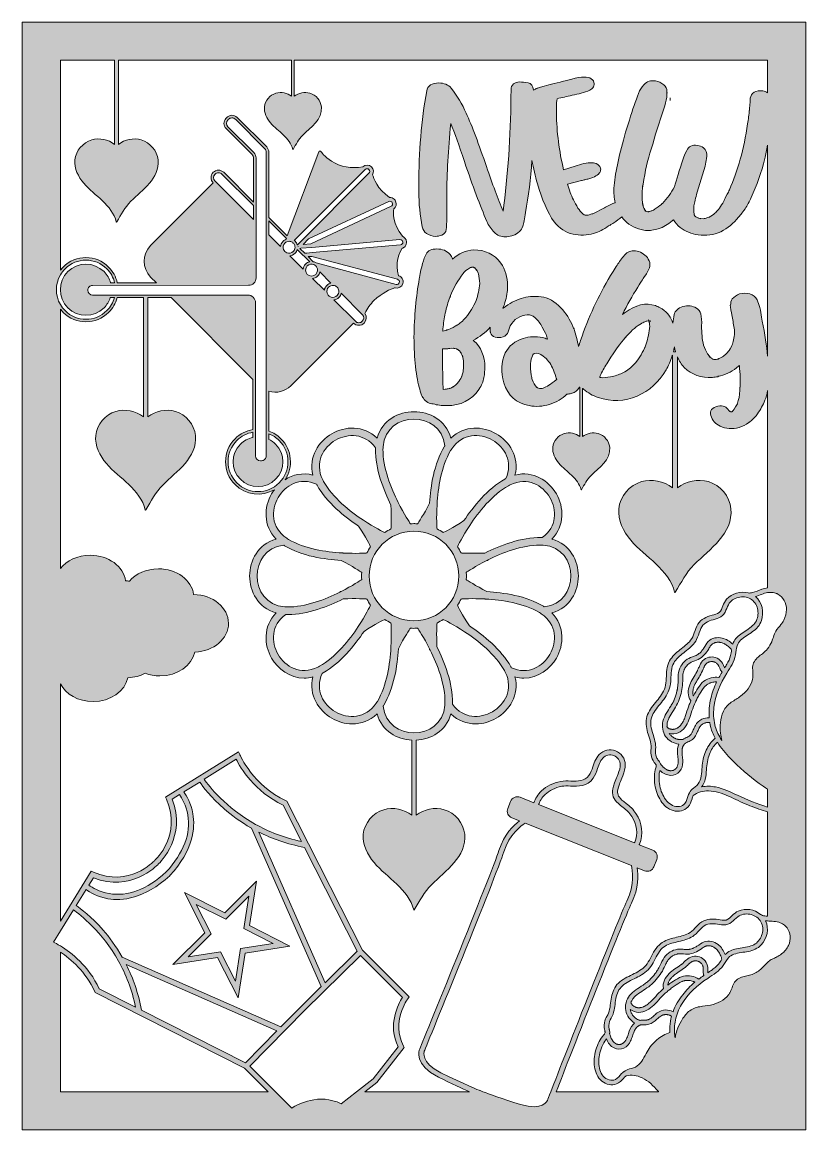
# Model space of a CAD drawing. Header units: millimetres. Extents: x -115 to 325, y -459 to 163.
import ezdxf

# ---------------------------------------------------------------- set-up
doc = ezdxf.new("R2010")
doc.units = ezdxf.units.MM
doc.header["$MEASUREMENT"] = 0
doc.layers.add('Layer 1', color=7, linetype='Continuous')

# ---------------------------------------------------------------- blocks, each defined once
blk = doc.blocks.new('block 2')
at = {"layer": 'Layer 1', "true_color": 0xe4e2cd}
h = blk.add_hatch(color=254, dxfattribs=at)
h.dxf.hatch_style = 2
h.paths.add_polyline_path([(-114.94, 162.63), (-114.94, -459.32), (324.84, -459.32), (324.84, 162.63)])
edge = h.paths.add_edge_path()
edge.add_spline(control_points=[(306.59, -157.67), (306.97, -157.73), (307.46, -157.86), (307.89, -158), (308.12, -158.07), (308.35, -158.16), (308.57, -158.26), (308.67, -158.3), (308.79, -158.35), (308.89, -158.4), (308.89, -158.4), (309.13, -158.52), (309.13, -158.52), (310.65, -159.36), (311.83, -160.58), (312.63, -162.03), (313.53, -163.62), (313.99, -165.31), (313.97, -167.2), (313.95, -169.25), (313.4, -171.29), (312.48, -173.08), (311.98, -174.06), (311.37, -174.98), (310.69, -175.83), (310.65, -175.88), (310.6, -175.94), (310.54, -176), (310.31, -176.31), (310.06, -176.59), (309.81, -176.88), (309.38, -177.39), (308.94, -177.91), (308.56, -178.46), (307.11, -180.49), (306.61, -182.95), (305.7, -185.23), (305.14, -186.63), (304.37, -187.96), (303.41, -189.16), (303.07, -189.62), (302.68, -190.05), (302.28, -190.45), (300.81, -191.92), (299, -192.94), (297.5, -194.35), (296.68, -195.12), (296.02, -195.99), (295.56, -197.01), (295.1, -198.02), (294.96, -199.18), (294.97, -200.28), (294.99, -201.39), (295.14, -202.49), (295.16, -203.6), (295.18, -204.08), (295.16, -204.54), (295.12, -205.01), (295.1, -205.27), (295.07, -205.52), (295.03, -205.77), (294.99, -206.06), (294.96, -206.17), (294.91, -206.39), (294, -210.26), (291.37, -213.38), (288.23, -215.81), (286.59, -217.09), (284.78, -218.03), (283.02, -219.21), (281.06, -220.52), (279.54, -222.16), (278.55, -224.33), (277.65, -226.31), (277.21, -228.52), (276.97, -230.66), (276.74, -232.63), (276.77, -234.62), (276.97, -236.58), (277.11, -237.99), (277.37, -239.4), (277.73, -240.79), (277.48, -240.4), (277.25, -240.02), (277.02, -239.63), (275.58, -237.19), (274.43, -234.57), (273.77, -231.82), (273.01, -228.68), (272.93, -225.45), (273.27, -222.24), (274, -215.31), (276.8, -208.74), (280.47, -202.89), (282.49, -199.66), (284.66, -196.44), (285.4, -192.64), (285.73, -190.94), (285.71, -189.17), (286.25, -187.51), (286.63, -186.35), (287.32, -185.31), (288.21, -184.45), (290.2, -182.5), (292.73, -181.22), (294.97, -179.59), (297.19, -177.98), (299.04, -175.97), (299.95, -173.33), (301.52, -168.75), (300.3, -163.08), (296.55, -159.93), (296.55, -159.93), (296.55, -159.93), (296.55, -159.93), (298.86, -159.21), (301.07, -158.01), (303.41, -157.66), (303.48, -157.64), (303.55, -157.63), (303.62, -157.62), (304.59, -157.5), (305.59, -157.52), (306.59, -157.67)], knot_values=[0, 0, 0, 0, 1, 1, 1, 2, 2, 2, 3, 3, 3, 4, 4, 4, 5, 5, 5, 6, 6, 6, 7, 7, 7, 8, 8, 8, 9, 9, 9, 10, 10, 10, 11, 11, 11, 12, 12, 12, 13, 13, 13, 14, 14, 14, 15, 15, 15, 16, 16, 16, 17, 17, 17, 18, 18, 18, 19, 19, 19, 20, 20, 20, 21, 21, 21, 22, 22, 22, 23, 23, 23, 24, 24, 24, 25, 25, 25, 26, 26, 26, 27, 27, 27, 28, 28, 28, 29, 29, 29, 30, 30, 30, 31, 31, 31, 32, 32, 32, 33, 33, 33, 34, 34, 34, 35, 35, 35, 36, 36, 36, 37, 37, 37, 38, 38, 38, 39, 39, 39, 40, 40, 40, 41, 41, 41, 41], degree=3, periodic=1)
edge = h.paths.add_edge_path()
edge.add_spline(control_points=[(240.18, -241.01), (239.52, -238.15), (238.34, -235.41), (237.91, -232.5), (237.49, -229.7), (238.2, -227.11), (239.7, -224.74), (241.3, -222.2), (243.39, -220.01), (245.17, -217.6), (247.11, -214.96), (248.43, -212.14), (248.86, -208.88), (249.29, -205.66), (248.96, -202.28), (249.91, -199.13), (250.72, -196.46), (252.58, -194.49), (254.69, -192.73), (256.81, -190.96), (259.14, -189.4), (261.06, -187.39), (262.04, -186.36), (262.92, -185.26), (263.57, -184), (264.39, -182.39), (264.84, -180.66), (265.45, -178.97), (265.97, -177.5), (266.69, -176.17), (267.92, -175.18), (269.02, -174.27), (270.38, -173.69), (271.71, -173.21), (273.15, -172.71), (274.65, -172.4), (276.08, -171.85), (277.62, -171.26), (278.78, -170.11), (279.54, -168.66), (280.25, -167.29), (280.64, -165.79), (281.38, -164.45), (281.97, -163.37), (282.75, -162.53), (283.74, -161.8), (285.63, -160.42), (288.12, -159.85), (290.44, -160.09), (292.79, -160.33), (294.87, -161.52), (296.29, -163.48), (297.64, -165.35), (298.18, -167.82), (297.98, -170.11), (297.79, -172.47), (296.77, -174.58), (294.99, -176.22), (292.97, -178.09), (290.49, -179.36), (288.29, -180.98), (286.28, -182.47), (284.62, -184.3), (283.81, -186.64), (282.13, -185.04), (280.15, -183.69), (277.88, -183.2), (275.2, -182.61), (272.11, -183.04), (270.11, -185.07), (269, -186.21), (268.33, -187.65), (267.47, -188.96), (267.07, -189.55), (266.66, -190.11), (266.2, -190.65), (266.17, -190.67), (266.11, -190.74), (266.1, -190.76), (266.08, -190.79), (266.05, -190.81), (266.03, -190.84), (265.91, -190.97), (265.78, -191.1), (265.66, -191.22), (265.4, -191.47), (265.13, -191.71), (264.86, -191.93), (264.72, -192.04), (264.58, -192.15), (264.44, -192.26), (264.38, -192.3), (264.32, -192.34), (264.26, -192.38), (264.25, -192.39), (264.24, -192.4), (264.23, -192.4), (264.23, -192.4), (264.23, -192.4), (264.23, -192.4), (263.92, -192.59), (263.62, -192.77), (263.29, -192.92), (262.61, -193.25), (261.9, -193.48), (261.19, -193.72), (259.78, -194.21), (258.48, -194.83), (257.31, -195.79), (256.22, -196.68), (255.28, -197.81), (254.61, -199.06), (253.84, -200.51), (253.42, -202.05), (253.27, -203.68), (253.11, -205.27), (253.19, -206.85), (253.11, -208.43), (253.07, -209.2), (253.01, -209.97), (252.91, -210.73), (252.86, -211.11), (252.8, -211.49), (252.73, -211.87), (252.71, -212.05), (252.68, -212.23), (252.64, -212.41), (252.63, -212.43), (252.63, -212.45), (252.62, -212.47), (252.62, -212.49), (252.62, -212.51), (252.61, -212.54), (252.59, -212.66), (252.56, -212.78), (252.54, -212.9), (252.19, -214.43), (251.72, -215.95), (251.12, -217.4), (250.98, -217.74), (250.83, -218.08), (250.68, -218.41), (250.59, -218.59), (250.51, -218.78), (250.42, -218.95), (250.4, -219), (250.38, -219.04), (250.36, -219.09), (250.36, -219.09), (250.25, -219.31), (250.22, -219.35), (249.86, -220.05), (249.46, -220.73), (249.06, -221.39), (247.39, -224.08), (245.41, -226.75), (244.67, -229.87), (244.31, -231.37), (244.22, -232.91), (244.51, -234.43), (244.79, -235.86), (245.37, -237.18), (246.17, -238.38), (247.84, -240.87), (250.65, -242.44), (253.61, -242.75), (253.44, -243.1), (253.3, -243.47), (253.19, -243.83), (252.62, -245.72), (252.75, -247.68), (252.96, -249.61), (253.02, -250.06), (253.07, -250.49), (253.11, -250.94), (253.13, -251.13), (253.14, -251.32), (253.16, -251.5), (253.16, -251.56), (253.17, -251.68), (253.17, -251.7), (253.18, -251.85), (253.19, -252), (253.19, -252.15), (253.2, -252.58), (253.19, -253.03), (253.15, -253.46), (253.13, -253.63), (253.11, -253.8), (253.09, -253.97), (253.09, -253.99), (253.07, -254.05), (253.07, -254.1), (253.05, -254.21), (253.02, -254.32), (252.99, -254.42), (252.94, -254.62), (252.88, -254.81), (252.81, -255), (252.76, -255.15), (252.7, -255.41), (252.59, -255.54), (252.58, -255.56), (252.56, -255.58), (252.56, -255.6), (252.51, -255.68), (252.46, -255.77), (252.41, -255.85), (252.28, -256.05), (252.14, -256.23), (252, -256.41), (252, -256.42), (251.99, -256.43), (251.99, -256.43), (251.98, -256.44), (251.97, -256.44), (251.96, -256.45), (251.89, -256.52), (251.82, -256.59), (251.74, -256.66), (251.62, -256.77), (251.49, -256.87), (251.36, -256.97), (251.35, -256.98), (251.22, -257.07), (251.19, -257.08), (251.1, -257.13), (251.01, -257.19), (250.92, -257.23), (250.76, -257.31), (250.5, -257.49), (250.31, -257.5), (250.3, -257.5), (250.29, -257.5), (250.28, -257.5), (250.17, -257.53), (250.05, -257.56), (249.93, -257.59), (249.74, -257.63), (249.54, -257.66), (249.34, -257.68), (249.34, -257.68), (248.97, -257.68), (248.97, -257.68), (248.8, -257.67), (248.63, -257.66), (248.46, -257.64), (248.39, -257.63), (248.32, -257.61), (248.24, -257.6), (248.21, -257.59), (248.17, -257.58), (248.12, -257.58), (247.93, -257.53), (247.73, -257.47), (247.54, -257.4), (247.35, -257.33), (247.16, -257.25), (246.97, -257.16), (246.94, -257.16), (246.92, -257.14), (246.89, -257.13), (246.91, -257.15), (246.93, -257.16), (246.96, -257.17), (246.85, -257.15), (246.73, -257.05), (246.64, -257), (246.27, -256.79), (245.91, -256.55), (245.57, -256.29), (245.4, -256.16), (245.24, -256.03), (245.07, -255.89), (245.06, -255.88), (245.06, -255.88), (245.05, -255.87), (245.05, -255.87), (245.04, -255.86), (245.04, -255.86), (244.95, -255.77), (244.86, -255.69), (244.77, -255.6), (244.46, -255.29), (244.17, -254.97), (243.89, -254.63), (243.75, -254.46), (243.63, -254.29), (243.49, -254.11), (243.44, -254.04), (243.39, -253.96), (243.34, -253.89), (243.33, -253.88), (243.32, -253.88), (243.32, -253.87), (243.16, -253.23), (242.78, -252.72), (242.39, -252.21), (242.38, -252.18), (242.36, -252.15), (242.34, -252.13), (242.33, -252.13), (242.33, -252.11), (242.32, -252.1), (242.31, -252.1), (242.31, -252.1), (242.31, -252.1), (242.27, -252.04), (242.23, -251.99), (242.19, -251.94), (241.74, -251.35), (241.37, -250.71), (241.07, -250.04), (240.43, -248.62), (240.4, -247.23), (240.55, -245.71), (240.72, -244.11), (240.55, -242.57), (240.18, -241.01)], knot_values=[0, 0, 0, 0, 1, 1, 1, 2, 2, 2, 3, 3, 3, 4, 4, 4, 5, 5, 5, 6, 6, 6, 7, 7, 7, 8, 8, 8, 9, 9, 9, 10, 10, 10, 11, 11, 11, 12, 12, 12, 13, 13, 13, 14, 14, 14, 15, 15, 15, 16, 16, 16, 17, 17, 17, 18, 18, 18, 19, 19, 19, 20, 20, 20, 21, 21, 21, 22, 22, 22, 23, 23, 23, 24, 24, 24, 25, 25, 25, 26, 26, 26, 27, 27, 27, 28, 28, 28, 29, 29, 29, 30, 30, 30, 31, 31, 31, 32, 32, 32, 33, 33, 33, 34, 34, 34, 35, 35, 35, 36, 36, 36, 37, 37, 37, 38, 38, 38, 39, 39, 39, 40, 40, 40, 41, 41, 41, 42, 42, 42, 43, 43, 43, 44, 44, 44, 45, 45, 45, 46, 46, 46, 47, 47, 47, 48, 48, 48, 49, 49, 49, 50, 50, 50, 51, 51, 51, 52, 52, 52, 53, 53, 53, 54, 54, 54, 55, 55, 55, 56, 56, 56, 57, 57, 57, 58, 58, 58, 59, 59, 59, 60, 60, 60, 61, 61, 61, 62, 62, 62, 63, 63, 63, 64, 64, 64, 65, 65, 65, 66, 66, 66, 67, 67, 67, 68, 68, 68, 69, 69, 69, 70, 70, 70, 71, 71, 71, 72, 72, 72, 73, 73, 73, 74, 74, 74, 75, 75, 75, 76, 76, 76, 77, 77, 77, 78, 78, 78, 79, 79, 79, 80, 80, 80, 81, 81, 81, 82, 82, 82, 83, 83, 83, 84, 84, 84, 85, 85, 85, 86, 86, 86, 87, 87, 87, 88, 88, 88, 89, 89, 89, 90, 90, 90, 91, 91, 91, 92, 92, 92, 93, 93, 93, 94, 94, 94, 95, 95, 95, 96, 96, 96, 97, 97, 97, 98, 98, 98, 99, 99, 99, 100, 100, 100, 101, 101, 101, 102, 102, 102, 103, 103, 103, 104, 104, 104, 105, 105, 105, 106, 106, 106, 106], degree=3, periodic=1)
edge = h.paths.add_edge_path()
edge.add_spline(control_points=[(270.6, -228.04), (269.18, -227.93), (267.77, -228.17), (266.45, -228.8), (264.89, -229.56), (263.65, -230.77), (262.83, -232.28), (262.39, -233.09), (262.03, -233.93), (261.66, -234.77), (261.51, -235.13), (261.36, -235.48), (261.19, -235.83), (261.18, -235.84), (261.17, -235.87), (261.16, -235.89), (261.13, -235.97), (261.08, -236.04), (261.05, -236.12), (260.94, -236.31), (260.83, -236.5), (260.71, -236.69), (260.52, -236.99), (260.31, -237.34), (260.06, -237.59), (260.03, -237.62), (260, -237.64), (259.99, -237.65), (259.92, -237.73), (259.85, -237.79), (259.78, -237.86), (259.62, -238), (259.47, -238.13), (259.3, -238.26), (259.24, -238.3), (259.18, -238.34), (259.13, -238.38), (259.09, -238.4), (258.96, -238.49), (258.94, -238.5), (258.74, -238.61), (258.54, -238.71), (258.34, -238.81), (257.91, -239.02), (257.46, -239.2), (257.03, -239.41), (256.58, -239.62), (256.16, -239.86), (255.76, -240.15), (255.69, -240.14), (255.62, -240.15), (255.53, -240.16), (255.45, -240.16), (255.36, -240.18), (255.26, -240.19), (255.24, -240.19), (255.19, -240.19), (255.14, -240.19), (255.03, -240.2), (254.9, -240.21), (254.78, -240.21), (254.42, -240.21), (254.05, -240.19), (253.69, -240.14), (253.53, -240.13), (253.36, -240.11), (253.2, -240.08), (253.19, -240.08), (253.18, -240.07), (253.16, -240.07), (253.1, -240.06), (253.02, -240.04), (252.96, -240.02), (252.6, -239.94), (252.25, -239.82), (251.91, -239.7), (251.77, -239.65), (251.63, -239.6), (251.5, -239.54), (251.42, -239.51), (251.33, -239.47), (251.25, -239.43), (251.23, -239.42), (251.19, -239.4), (251.16, -239.39), (250.87, -239.25), (250.59, -239.07), (250.32, -238.89), (250.05, -238.71), (249.79, -238.51), (249.54, -238.3), (249.51, -238.27), (249.42, -238.19), (249.41, -238.19), (249.4, -238.17), (249.37, -238.16), (249.36, -238.14), (249.24, -238.02), (249.13, -237.91), (249.02, -237.79), (248.81, -237.56), (248.61, -237.33), (248.43, -237.08), (248.38, -237.02), (248.29, -236.92), (248.23, -236.83), (248.23, -236.83), (248.23, -236.8), (248.23, -236.8), (249.85, -237.22), (251.66, -237.05), (253.16, -236.39), (256.19, -235.05), (258.08, -232.07), (259.24, -229.09), (259.89, -227.45), (260.36, -225.75), (260.92, -224.08), (261.48, -222.41), (262.13, -220.78), (262.86, -219.18), (263.04, -218.81), (263.22, -218.43), (263.4, -218.05), (263.45, -217.96), (263.5, -217.85), (263.55, -217.76), (263.56, -217.74), (263.57, -217.72), (263.58, -217.69), (263.7, -217.47), (263.81, -217.25), (263.93, -217.03), (264.33, -216.25), (264.76, -215.48), (265.21, -214.73), (266.08, -213.29), (266.98, -211.85), (268.06, -210.56), (268.08, -210.53), (268.09, -210.52), (268.1, -210.5), (268.12, -210.5), (268.12, -210.48), (268.14, -210.47), (268.14, -210.47), (268.38, -210.22), (268.38, -210.22), (268.54, -210.05), (268.71, -209.9), (268.88, -209.75), (269.04, -209.61), (269.2, -209.48), (269.37, -209.35), (269.37, -209.35), (269.53, -209.24), (269.53, -209.24), (269.56, -209.21), (269.59, -209.19), (269.63, -209.17), (269.64, -209.16), (269.65, -209.16), (269.67, -209.14), (269.99, -208.95), (270.32, -208.77), (270.66, -208.61), (270.85, -208.52), (271.03, -208.45), (271.22, -208.38), (271.29, -208.35), (271.37, -208.32), (271.45, -208.29), (271.47, -208.29), (271.5, -208.28), (271.51, -208.28), (272.23, -208.06), (273.01, -207.88), (273.77, -207.84), (273.77, -207.84), (273.88, -207.84), (273.88, -207.84), (274, -207.84), (274.11, -207.83), (274.23, -207.83), (274.42, -207.83), (274.61, -207.83), (274.8, -207.84), (273.41, -210.79), (272.28, -213.88), (271.54, -217.06), (270.69, -220.7), (270.32, -224.4), (270.6, -228.04)], knot_values=[0, 0, 0, 0, 1, 1, 1, 2, 2, 2, 3, 3, 3, 4, 4, 4, 5, 5, 5, 6, 6, 6, 7, 7, 7, 8, 8, 8, 9, 9, 9, 10, 10, 10, 11, 11, 11, 12, 12, 12, 13, 13, 13, 14, 14, 14, 15, 15, 15, 16, 16, 16, 17, 17, 17, 18, 18, 18, 19, 19, 19, 20, 20, 20, 21, 21, 21, 22, 22, 22, 23, 23, 23, 24, 24, 24, 25, 25, 25, 26, 26, 26, 27, 27, 27, 28, 28, 28, 29, 29, 29, 30, 30, 30, 31, 31, 31, 32, 32, 32, 33, 33, 33, 34, 34, 34, 35, 35, 35, 36, 36, 36, 37, 37, 37, 38, 38, 38, 39, 39, 39, 40, 40, 40, 41, 41, 41, 42, 42, 42, 43, 43, 43, 44, 44, 44, 45, 45, 45, 46, 46, 46, 47, 47, 47, 48, 48, 48, 49, 49, 49, 50, 50, 50, 51, 51, 51, 52, 52, 52, 53, 53, 53, 54, 54, 54, 55, 55, 55, 56, 56, 56, 57, 57, 57, 58, 58, 58, 59, 59, 59, 60, 60, 60, 61, 61, 61, 62, 62, 62, 63, 63, 63, 64, 64, 64, 64], degree=3, periodic=1)
edge = h.paths.add_edge_path()
edge.add_spline(control_points=[(267.67, -207.38), (266.33, -208.38), (265.32, -209.76), (264.4, -211.14), (263.45, -212.56), (262.58, -214.04), (261.78, -215.56), (261.76, -215.59), (261.74, -215.62), (261.73, -215.65), (261.71, -215.62), (261.7, -215.57), (261.67, -215.53), (261.67, -215.53), (261.67, -215.53), (261.67, -215.53), (261.67, -215.52), (261.67, -215.51), (261.67, -215.49), (261.59, -215.22), (261.52, -214.94), (261.47, -214.66), (261.45, -214.53), (261.44, -214.4), (261.42, -214.27), (261.42, -214.26), (261.42, -214.23), (261.42, -214.2), (261.42, -214.15), (261.41, -214.03), (261.41, -214.01), (261.39, -213.43), (261.44, -212.85), (261.53, -212.28), (261.54, -212.22), (261.55, -212.17), (261.56, -212.12), (261.56, -212.11), (261.56, -212.1), (261.57, -212.08), (261.6, -211.95), (261.63, -211.83), (261.66, -211.71), (261.74, -211.4), (261.83, -211.1), (261.93, -210.81), (262.12, -210.24), (262.35, -209.69), (262.61, -209.16), (262.64, -209.1), (262.67, -209.04), (262.69, -208.98), (262.76, -208.86), (262.82, -208.74), (262.88, -208.63), (263.04, -208.32), (263.21, -208.02), (263.39, -207.73), (264.04, -206.6), (264.74, -205.52), (265.39, -204.41), (266.08, -203.22), (266.68, -201.99), (267.19, -200.72), (267.3, -200.45), (267.41, -200.18), (267.52, -199.9), (267.58, -199.76), (267.64, -199.61), (267.7, -199.47), (267.74, -199.41), (267.77, -199.33), (267.8, -199.26), (267.81, -199.24), (267.86, -199.15), (267.88, -199.09), (267.9, -199.05), (267.92, -199.02), (267.93, -199), (267.96, -198.95), (267.98, -198.9), (268.01, -198.85), (268.09, -198.71), (268.17, -198.58), (268.26, -198.45), (268.34, -198.32), (268.43, -198.2), (268.52, -198.07), (268.57, -198.01), (268.62, -197.95), (268.66, -197.88), (268.67, -197.88), (268.68, -197.88), (268.68, -197.87), (268.84, -197.7), (269, -197.55), (269.18, -197.4), (269.28, -197.32), (269.38, -197.23), (269.48, -197.16), (269.49, -197.15), (269.52, -197.13), (269.55, -197.11), (269.56, -197.1), (269.58, -197.09), (269.61, -197.08), (269.83, -196.95), (270.05, -196.84), (270.29, -196.73), (270.3, -196.73), (270.43, -196.67), (270.52, -196.63), (270.52, -196.63), (270.53, -196.62), (270.53, -196.62), (270.54, -196.62), (270.55, -196.61), (270.55, -196.61), (270.56, -196.61), (270.57, -196.61), (270.58, -196.61), (270.6, -196.6), (270.61, -196.59), (270.63, -196.59), (270.62, -196.59), (270.61, -196.6), (270.6, -196.61), (270.66, -196.58), (270.72, -196.57), (270.78, -196.55), (271.03, -196.48), (271.28, -196.44), (271.53, -196.4), (271.58, -196.39), (271.63, -196.39), (271.68, -196.39), (271.68, -196.39), (271.68, -196.39), (271.68, -196.39), (271.69, -196.39), (271.71, -196.38), (271.72, -196.38), (271.87, -196.36), (271.78, -196.39), (271.72, -196.39), (271.82, -196.39), (272.03, -196.38), (272.05, -196.38), (272.19, -196.39), (272.32, -196.39), (272.45, -196.41), (272.5, -196.41), (272.62, -196.41), (272.71, -196.42), (272.71, -196.43), (272.74, -196.44), (272.82, -196.46), (272.87, -196.47), (272.92, -196.48), (272.97, -196.5), (273.12, -196.53), (273.27, -196.58), (273.41, -196.63), (273.55, -196.68), (273.7, -196.74), (273.84, -196.81), (273.86, -196.81), (273.89, -196.82), (273.92, -196.84), (273.96, -196.87), (274.02, -196.89), (274.03, -196.9), (274.31, -197.06), (274.56, -197.23), (274.8, -197.43), (274.83, -197.45), (274.88, -197.48), (274.91, -197.51), (274.93, -197.53), (274.95, -197.55), (274.97, -197.57), (275.08, -197.69), (275.19, -197.8), (275.29, -197.91), (275.39, -198.03), (275.49, -198.15), (275.58, -198.28), (275.58, -198.28), (275.58, -198.29), (275.59, -198.3), (275.59, -198.3), (275.59, -198.3), (275.6, -198.31), (275.61, -198.33), (275.64, -198.36), (275.65, -198.38), (275.67, -198.42), (275.7, -198.46), (275.71, -198.48), (276.02, -199.01), (276.25, -199.58), (276.49, -200.15), (276.78, -200.82), (277.11, -201.45), (277.54, -202.04), (277.62, -202.15), (277.72, -202.24), (277.83, -202.3), (277.23, -203.3), (276.64, -204.3), (276.08, -205.32), (273.15, -204.96), (270.06, -205.6), (267.67, -207.38)], knot_values=[0, 0, 0, 0, 1, 1, 1, 2, 2, 2, 3, 3, 3, 4, 4, 4, 5, 5, 5, 6, 6, 6, 7, 7, 7, 8, 8, 8, 9, 9, 9, 10, 10, 10, 11, 11, 11, 12, 12, 12, 13, 13, 13, 14, 14, 14, 15, 15, 15, 16, 16, 16, 17, 17, 17, 18, 18, 18, 19, 19, 19, 20, 20, 20, 21, 21, 21, 22, 22, 22, 23, 23, 23, 24, 24, 24, 25, 25, 25, 26, 26, 26, 27, 27, 27, 28, 28, 28, 29, 29, 29, 30, 30, 30, 31, 31, 31, 32, 32, 32, 33, 33, 33, 34, 34, 34, 35, 35, 35, 36, 36, 36, 37, 37, 37, 38, 38, 38, 39, 39, 39, 40, 40, 40, 41, 41, 41, 42, 42, 42, 43, 43, 43, 44, 44, 44, 45, 45, 45, 46, 46, 46, 47, 47, 47, 48, 48, 48, 49, 49, 49, 50, 50, 50, 51, 51, 51, 52, 52, 52, 53, 53, 53, 54, 54, 54, 55, 55, 55, 56, 56, 56, 57, 57, 57, 58, 58, 58, 59, 59, 59, 60, 60, 60, 61, 61, 61, 62, 62, 62, 63, 63, 63, 64, 64, 64, 65, 65, 65, 66, 66, 66, 67, 67, 67, 68, 68, 68, 69, 69, 69, 70, 70, 70, 71, 71, 71, 71], degree=3, periodic=1)
edge = h.paths.add_edge_path()
edge.add_spline(control_points=[(275.08, -194.53), (272.67, -193.33), (269.84, -193.64), (267.7, -195.25), (266.59, -196.08), (265.86, -197.27), (265.29, -198.52), (265.01, -199.15), (264.76, -199.79), (264.5, -200.42), (264.39, -200.71), (264.26, -201.01), (264.12, -201.3), (264.08, -201.37), (264.05, -201.45), (264.02, -201.52), (264.01, -201.53), (264.01, -201.54), (264, -201.55), (263.99, -201.56), (263.99, -201.57), (263.98, -201.59), (263.9, -201.76), (263.81, -201.92), (263.72, -202.08), (262.38, -204.54), (260.68, -206.81), (259.66, -209.44), (258.54, -212.31), (258.34, -215.72), (260.25, -218.31), (260.29, -218.36), (260.32, -218.4), (260.36, -218.44), (260.05, -219.13), (259.75, -219.83), (259.46, -220.53), (258.81, -222.15), (258.27, -223.79), (257.74, -225.46), (257.48, -226.28), (257.21, -227.09), (256.91, -227.89), (256.76, -228.29), (256.61, -228.68), (256.44, -229.06), (256.35, -229.25), (256.27, -229.45), (256.18, -229.63), (256.16, -229.67), (256.15, -229.69), (256.14, -229.71), (256.13, -229.73), (256.13, -229.75), (256.11, -229.77), (256.06, -229.86), (256.01, -229.95), (255.96, -230.04), (255.62, -230.68), (255.22, -231.28), (254.77, -231.85), (254.68, -231.97), (254.59, -232.1), (254.48, -232.22), (254.47, -232.22), (254.47, -232.22), (254.46, -232.23), (254.4, -232.3), (254.32, -232.38), (254.26, -232.45), (254.01, -232.7), (253.74, -232.95), (253.46, -233.17), (253.31, -233.29), (253.16, -233.4), (253.02, -233.51), (253, -233.52), (252.99, -233.52), (252.98, -233.53), (252.97, -233.54), (252.96, -233.55), (252.96, -233.55), (252.87, -233.6), (252.78, -233.66), (252.69, -233.71), (252.4, -233.87), (252.01, -234.12), (251.66, -234.2), (251.66, -234.2), (251.64, -234.2), (251.63, -234.2), (251.63, -234.2), (251.62, -234.21), (251.62, -234.21), (251.61, -234.2), (251.6, -234.21), (251.59, -234.22), (251.5, -234.24), (251.4, -234.27), (251.31, -234.29), (251.13, -234.34), (250.96, -234.37), (250.78, -234.39), (250.69, -234.41), (250.59, -234.42), (250.5, -234.43), (250.48, -234.44), (250.47, -234.44), (250.46, -234.44), (250.46, -234.44), (250.45, -234.44), (250.45, -234.44), (250.25, -234.45), (250.06, -234.45), (249.87, -234.44), (249.68, -234.43), (249.48, -234.41), (249.29, -234.38), (249.28, -234.38), (249.25, -234.38), (249.22, -234.37), (249.2, -234.37), (249.19, -234.37), (249.17, -234.37), (249.14, -234.37), (249.12, -234.37), (249.11, -234.35), (249.07, -234.34), (249.03, -234.33), (248.98, -234.32), (248.81, -234.28), (248.64, -234.22), (248.48, -234.16), (248.34, -234.11), (248.11, -234.06), (248, -233.96), (248.05, -233.98), (248.1, -234.01), (248.15, -234.03), (248.09, -234), (248.04, -233.97), (247.98, -233.94), (247.9, -233.89), (247.82, -233.85), (247.74, -233.8), (247.65, -233.74), (247.49, -233.65), (247.38, -233.55), (247.38, -233.55), (247.36, -233.52), (247.33, -233.49), (247.25, -233.4), (247.16, -233.32), (247.08, -233.23), (247.03, -233.17), (246.99, -233.11), (246.94, -233.06), (246.92, -232.91), (246.93, -232.75), (246.93, -232.61), (246.93, -232.27), (246.94, -231.93), (246.99, -231.59), (247, -231.42), (247.02, -231.24), (247.05, -231.06), (247.06, -231.02), (247.07, -230.98), (247.08, -230.94), (247.08, -230.9), (247.11, -230.81), (247.11, -230.77), (247.19, -230.41), (247.3, -230.06), (247.42, -229.7), (247.53, -229.37), (247.66, -229.04), (247.79, -228.71), (247.87, -228.54), (247.95, -228.35), (248.04, -228.17), (248.07, -228.1), (248.1, -228.03), (248.13, -227.96), (248.15, -227.93), (248.16, -227.91), (248.17, -227.89), (248.18, -227.88), (248.18, -227.86), (248.19, -227.84), (248.89, -226.5), (249.71, -225.23), (250.53, -223.95), (252.21, -221.3), (253.65, -218.53), (254.54, -215.5), (254.98, -214), (255.31, -212.45), (255.51, -210.89), (255.7, -209.37), (255.73, -207.84), (255.76, -206.31), (255.76, -205.55), (255.78, -204.79), (255.85, -204.02), (255.88, -203.67), (255.92, -203.31), (255.98, -202.96), (255.99, -202.88), (256, -202.81), (256.01, -202.72), (256.01, -202.72), (256.02, -202.71), (256.02, -202.7), (256.07, -202.49), (256.12, -202.29), (256.17, -202.08), (256.26, -201.79), (256.35, -201.49), (256.47, -201.2), (256.52, -201.06), (256.58, -200.91), (256.65, -200.77), (256.68, -200.71), (256.71, -200.65), (256.73, -200.59), (256.74, -200.57), (256.74, -200.57), (256.75, -200.56), (256.75, -200.55), (256.75, -200.54), (256.76, -200.53), (257.09, -199.95), (257.43, -199.41), (257.85, -198.9), (257.89, -198.85), (257.94, -198.79), (257.98, -198.74), (257.98, -198.74), (258, -198.72), (258, -198.72), (258.11, -198.61), (258.21, -198.49), (258.32, -198.39), (258.56, -198.14), (258.82, -197.91), (259.09, -197.7), (259.2, -197.61), (259.31, -197.53), (259.42, -197.45), (259.49, -197.4), (259.56, -197.35), (259.63, -197.29), (259.64, -197.29), (259.67, -197.27), (259.69, -197.26), (259.96, -197.09), (260.23, -196.93), (260.51, -196.79), (261.78, -196.16), (263.2, -195.86), (264.49, -195.24), (267.08, -193.98), (268.94, -191.65), (270.37, -189.2), (270.75, -188.56), (271.12, -187.91), (271.57, -187.33), (271.62, -187.27), (271.67, -187.21), (271.72, -187.14), (271.73, -187.14), (271.74, -187.12), (271.74, -187.11), (271.75, -187.11), (271.76, -187.1), (271.77, -187.09), (271.88, -187), (271.97, -186.88), (272.08, -186.79), (272.19, -186.7), (272.29, -186.61), (272.4, -186.52), (272.47, -186.48), (272.53, -186.43), (272.59, -186.39), (272.59, -186.38), (272.59, -186.38), (272.6, -186.38), (272.61, -186.37), (272.62, -186.37), (272.62, -186.37), (272.87, -186.23), (273.1, -186.09), (273.36, -185.98), (273.47, -185.94), (273.59, -185.89), (273.71, -185.85), (273.8, -185.82), (273.88, -185.8), (273.97, -185.77), (274.24, -185.7), (274.51, -185.64), (274.79, -185.6), (274.93, -185.58), (275.08, -185.56), (275.22, -185.55), (275.26, -185.54), (275.28, -185.54), (275.3, -185.54), (275.3, -185.54), (275.44, -185.54), (275.44, -185.54), (275.73, -185.53), (276.02, -185.54), (276.3, -185.57), (276.46, -185.58), (276.62, -185.6), (276.77, -185.62), (276.83, -185.63), (276.9, -185.64), (276.96, -185.65), (277.03, -185.66), (277.08, -185.67), (277.15, -185.68), (277.1, -185.67), (277.05, -185.66), (277, -185.65), (277.25, -185.65), (277.57, -185.79), (277.82, -185.87), (278.18, -185.98), (278.53, -186.12), (278.88, -186.29), (278.91, -186.3), (278.95, -186.32), (278.98, -186.33), (279.01, -186.35), (279.09, -186.39), (279.13, -186.4), (279.28, -186.49), (279.43, -186.57), (279.57, -186.66), (279.91, -186.85), (280.22, -187.06), (280.53, -187.28), (280.82, -187.48), (281.09, -187.7), (281.35, -187.92), (281.45, -188), (281.55, -188.09), (281.65, -188.17), (281.69, -188.2), (281.73, -188.24), (281.75, -188.26), (281.83, -188.34), (281.92, -188.42), (282, -188.5), (282.42, -188.89), (282.81, -189.32), (283.19, -189.74), (283.06, -190.86), (282.94, -191.98), (282.65, -193.06), (282.17, -194.8), (281.38, -196.4), (280.48, -197.94), (280.08, -198.61), (279.69, -199.27), (279.28, -199.93), (279.25, -199.88), (279.21, -199.82), (279.19, -199.76), (279.05, -199.5), (278.93, -199.22), (278.81, -198.95), (278.57, -198.39), (278.33, -197.82), (278.02, -197.29), (277.31, -196.1), (276.32, -195.15), (275.08, -194.53)], knot_values=[0, 0, 0, 0, 1, 1, 1, 2, 2, 2, 3, 3, 3, 4, 4, 4, 5, 5, 5, 6, 6, 6, 7, 7, 7, 8, 8, 8, 9, 9, 9, 10, 10, 10, 11, 11, 11, 12, 12, 12, 13, 13, 13, 14, 14, 14, 15, 15, 15, 16, 16, 16, 17, 17, 17, 18, 18, 18, 19, 19, 19, 20, 20, 20, 21, 21, 21, 22, 22, 22, 23, 23, 23, 24, 24, 24, 25, 25, 25, 26, 26, 26, 27, 27, 27, 28, 28, 28, 29, 29, 29, 30, 30, 30, 31, 31, 31, 32, 32, 32, 33, 33, 33, 34, 34, 34, 35, 35, 35, 36, 36, 36, 37, 37, 37, 38, 38, 38, 39, 39, 39, 40, 40, 40, 41, 41, 41, 42, 42, 42, 43, 43, 43, 44, 44, 44, 45, 45, 45, 46, 46, 46, 47, 47, 47, 48, 48, 48, 49, 49, 49, 50, 50, 50, 51, 51, 51, 52, 52, 52, 53, 53, 53, 54, 54, 54, 55, 55, 55, 56, 56, 56, 57, 57, 57, 58, 58, 58, 59, 59, 59, 60, 60, 60, 61, 61, 61, 62, 62, 62, 63, 63, 63, 64, 64, 64, 65, 65, 65, 66, 66, 66, 67, 67, 67, 68, 68, 68, 69, 69, 69, 70, 70, 70, 71, 71, 71, 72, 72, 72, 73, 73, 73, 74, 74, 74, 75, 75, 75, 76, 76, 76, 77, 77, 77, 78, 78, 78, 79, 79, 79, 80, 80, 80, 81, 81, 81, 82, 82, 82, 83, 83, 83, 84, 84, 84, 85, 85, 85, 86, 86, 86, 87, 87, 87, 88, 88, 88, 89, 89, 89, 90, 90, 90, 91, 91, 91, 92, 92, 92, 93, 93, 93, 94, 94, 94, 95, 95, 95, 96, 96, 96, 97, 97, 97, 98, 98, 98, 99, 99, 99, 100, 100, 100, 101, 101, 101, 102, 102, 102, 103, 103, 103, 104, 104, 104, 105, 105, 105, 106, 106, 106, 107, 107, 107, 108, 108, 108, 109, 109, 109, 110, 110, 110, 111, 111, 111, 112, 112, 112, 113, 113, 113, 114, 114, 114, 115, 115, 115, 116, 116, 116, 117, 117, 117, 118, 118, 118, 119, 119, 119, 120, 120, 120, 121, 121, 121, 122, 122, 122, 123, 123, 123, 124, 124, 124, 125, 125, 125, 126, 126, 126, 127, 127, 127, 127], degree=3, periodic=1)
edge = h.paths.add_edge_path()
edge.add_spline(control_points=[(242.83, -257.98), (242.87, -257.81), (242.92, -257.64), (242.97, -257.46), (244.61, -259.08), (246.68, -260.27), (248.99, -260.28), (250.92, -260.3), (252.74, -259.48), (254.02, -258.03), (255.25, -256.63), (255.76, -254.69), (255.79, -252.86), (255.81, -251.86), (255.71, -250.86), (255.6, -249.87), (255.55, -249.41), (255.5, -248.96), (255.45, -248.5), (255.43, -248.28), (255.42, -248.07), (255.39, -247.86), (255.39, -247.81), (255.39, -247.77), (255.39, -247.73), (255.38, -247.6), (255.38, -247.47), (255.37, -247.35), (255.36, -246.87), (255.37, -246.39), (255.42, -245.9), (255.44, -245.69), (255.47, -245.48), (255.51, -245.27), (255.51, -245.25), (255.51, -245.25), (255.51, -245.24), (255.51, -245.23), (255.51, -245.21), (255.52, -245.19), (255.55, -245.07), (255.58, -244.95), (255.62, -244.83), (255.68, -244.62), (255.74, -244.42), (255.82, -244.22), (255.85, -244.12), (255.89, -244.02), (255.93, -243.93), (255.96, -243.87), (255.98, -243.83), (256, -243.78), (256.02, -243.72), (256.03, -243.7), (256.02, -243.7), (256.09, -243.55), (256.23, -243.38), (256.3, -243.26), (256.36, -243.17), (256.42, -243.09), (256.49, -243), (256.52, -242.96), (256.55, -242.92), (256.58, -242.88), (256.58, -242.88), (256.61, -242.85), (256.62, -242.83), (256.65, -242.79), (256.75, -242.69), (256.78, -242.66), (256.85, -242.6), (256.93, -242.52), (257.01, -242.45), (257.09, -242.38), (257.17, -242.31), (257.26, -242.26), (257.29, -242.23), (257.33, -242.2), (257.37, -242.17), (257.37, -242.17), (257.37, -242.17), (257.39, -242.16), (257.79, -241.92), (258.2, -241.73), (258.62, -241.54), (259.54, -241.13), (260.43, -240.7), (261.2, -240.07), (262.61, -238.92), (263.4, -237.3), (264.1, -235.66), (264.27, -235.28), (264.43, -234.9), (264.6, -234.53), (264.64, -234.43), (264.76, -234.03), (264.86, -233.98), (264.87, -233.97), (264.88, -233.95), (264.89, -233.94), (264.94, -233.83), (265, -233.72), (265.06, -233.62), (265.26, -233.26), (265.47, -232.92), (265.72, -232.59), (265.76, -232.55), (265.87, -232.45), (265.89, -232.39), (265.9, -232.38), (265.91, -232.37), (265.92, -232.36), (266.06, -232.22), (266.21, -232.08), (266.36, -231.95), (266.5, -231.82), (266.65, -231.71), (266.79, -231.6), (266.82, -231.59), (266.91, -231.52), (266.96, -231.49), (267.01, -231.46), (267.08, -231.42), (267.1, -231.4), (267.44, -231.21), (267.78, -231.04), (268.15, -230.91), (268.17, -230.9), (268.23, -230.89), (268.26, -230.87), (268.33, -230.85), (268.39, -230.83), (268.45, -230.81), (268.65, -230.76), (268.84, -230.72), (269.04, -230.68), (269.22, -230.64), (269.41, -230.62), (269.59, -230.6), (269.59, -230.6), (269.62, -230.6), (269.62, -230.6), (269.62, -230.6), (269.62, -230.6), (269.62, -230.6), (269.73, -230.59), (269.84, -230.59), (269.95, -230.59), (270.13, -230.59), (270.32, -230.6), (270.5, -230.62), (270.59, -230.63), (270.69, -230.64), (270.78, -230.65), (270.81, -230.66), (270.87, -230.66), (270.92, -230.68), (271.24, -232.56), (271.74, -234.41), (272.45, -236.23), (272.87, -237.3), (273.35, -238.33), (273.88, -239.34), (271.84, -241.27), (270.16, -243.52), (268.93, -246.06), (267.66, -248.69), (267.02, -251.59), (266.7, -254.48), (266.36, -257.61), (266.59, -261.19), (265.06, -264.06), (264.27, -265.52), (263.01, -266.38), (261.76, -267.41), (260.81, -268.19), (260.08, -269.09), (259.52, -270.11), (259.52, -270.12), (259.51, -270.13), (259.51, -270.13), (259.44, -270.23), (259.38, -270.34), (259.34, -270.45), (259.15, -270.82), (258.99, -271.19), (258.84, -271.6), (258.3, -273.09), (258, -274.8), (256.98, -276.07), (256.24, -276.99), (255.13, -277.52), (253.98, -277.72), (251.26, -278.2), (248.65, -276.77), (246.89, -274.78), (245.04, -272.67), (243.8, -269.97), (243.13, -267.26), (242.75, -265.7), (242.53, -264.09), (242.49, -262.48), (242.45, -260.97), (242.47, -259.31), (242.83, -257.98)], knot_values=[0, 0, 0, 0, 1, 1, 1, 2, 2, 2, 3, 3, 3, 4, 4, 4, 5, 5, 5, 6, 6, 6, 7, 7, 7, 8, 8, 8, 9, 9, 9, 10, 10, 10, 11, 11, 11, 12, 12, 12, 13, 13, 13, 14, 14, 14, 15, 15, 15, 16, 16, 16, 17, 17, 17, 18, 18, 18, 19, 19, 19, 20, 20, 20, 21, 21, 21, 22, 22, 22, 23, 23, 23, 24, 24, 24, 25, 25, 25, 26, 26, 26, 27, 27, 27, 28, 28, 28, 29, 29, 29, 30, 30, 30, 31, 31, 31, 32, 32, 32, 33, 33, 33, 34, 34, 34, 35, 35, 35, 36, 36, 36, 37, 37, 37, 38, 38, 38, 39, 39, 39, 40, 40, 40, 41, 41, 41, 42, 42, 42, 43, 43, 43, 44, 44, 44, 45, 45, 45, 46, 46, 46, 47, 47, 47, 48, 48, 48, 49, 49, 49, 50, 50, 50, 51, 51, 51, 52, 52, 52, 53, 53, 53, 54, 54, 54, 55, 55, 55, 56, 56, 56, 57, 57, 57, 58, 58, 58, 59, 59, 59, 60, 60, 60, 61, 61, 61, 62, 62, 62, 63, 63, 63, 64, 64, 64, 65, 65, 65, 66, 66, 66, 67, 67, 67, 68, 68, 68, 68], degree=3, periodic=1)
edge = h.paths.add_edge_path()
edge.add_spline(control_points=[(267, -265.88), (268.83, -262.92), (268.9, -259.34), (269.18, -255.97), (269.42, -253.03), (269.93, -250.11), (271.16, -247.4), (272.13, -245.25), (273.54, -243.33), (275.21, -241.67), (277.23, -244.93), (279.74, -247.91), (282.39, -250.64), (287.38, -255.8), (292.78, -260.62), (298.63, -264.78), (300.18, -265.89), (301.77, -266.97), (303.41, -267.99), (303.41, -267.99), (303.41, -278.06), (303.41, -278.06), (297.59, -276.4), (291.96, -274.05), (286.49, -271.47), (282.53, -269.59), (278.55, -267.66), (274.22, -266.81), (271.63, -266.3), (268.95, -266.24), (266.37, -266.75), (266.6, -266.48), (266.81, -266.2), (267, -265.88)], knot_values=[0, 0, 0, 0, 1, 1, 1, 2, 2, 2, 3, 3, 3, 4, 4, 4, 5, 5, 5, 6, 6, 6, 7, 7, 7, 8, 8, 8, 9, 9, 9, 10, 10, 10, 11, 11, 11, 11], degree=3, periodic=1)
edge = h.paths.add_edge_path()
edge.add_spline(control_points=[(-93.51, 20.72), (-92.81, 21.95), (-91.93, 23.1), (-90.89, 24.14), (-84.42, 30.61), (-73.89, 30.61), (-67.43, 24.14), (-65.25, 21.96), (-63.73, 19.26), (-63.03, 16.28), (-63.03, 16.28), (-65.33, 16.28), (-65.33, 16.28), (-65.99, 18.66), (-67.26, 20.81), (-69.01, 22.56), (-74.61, 28.16), (-83.71, 28.16), (-89.31, 22.56), (-94.9, 16.96), (-94.9, 7.85), (-89.31, 2.26), (-83.71, -3.34), (-74.61, -3.34), (-69.01, 2.26), (-67.4, 3.86), (-66.21, 5.82), (-65.52, 7.95), (-65.52, 7.95), (-63.18, 7.95), (-63.18, 7.95), (-63.55, 6.58), (-64.11, 5.27), (-64.83, 4.05), (-65.53, 2.82), (-66.41, 1.69), (-67.43, 0.67), (-73.89, -5.8), (-84.42, -5.8), (-90.89, 0.68), (-91.93, 1.72), (-92.81, 2.88), (-93.51, 4.09), (-96.48, 9.21), (-96.48, 15.6), (-93.51, 20.72)], knot_values=[0, 0, 0, 0, 1, 1, 1, 2, 2, 2, 3, 3, 3, 4, 4, 4, 5, 5, 5, 6, 6, 6, 7, 7, 7, 8, 8, 8, 9, 9, 9, 10, 10, 10, 11, 11, 11, 12, 12, 12, 13, 13, 13, 14, 14, 14, 15, 15, 15, 15], degree=3, periodic=1)
edge = h.paths.add_edge_path()
edge.add_spline(control_points=[(12.12, 14.87), (13.24, 14.86), (14.29, 15.29), (15.07, 16.08), (15.86, 16.87), (16.29, 17.92), (16.29, 19.03), (16.29, 19.03), (16.29, 86.42), (16.29, 86.42), (16.29, 87.53), (15.86, 88.59), (15.07, 89.37), (15.07, 89.37), (0.54, 103.9), (0.54, 103.9), (-0.49, 104.92), (-0.53, 106.58), (0.44, 107.66), (0.44, 107.66), (0.72, 107.98), (0.72, 107.98), (1.23, 108.54), (1.92, 108.87), (2.68, 108.89), (3.45, 108.91), (4.16, 108.62), (4.7, 108.09), (4.7, 108.09), (21.26, 91.53), (21.26, 91.53), (21.78, 91), (22.07, 90.32), (22.07, 89.59), (22.07, 89.59), (22.07, -80.89), (22.07, -80.89), (22.07, -81.62), (21.78, -82.31), (21.26, -82.83), (20.74, -83.35), (20.05, -83.63), (19.32, -83.63), (19.32, -83.63), (18.74, -83.63), (18.74, -83.63), (17.24, -83.63), (16.01, -82.4), (16, -80.89), (16, -80.89), (16, 5.21), (16, 5.21), (16.01, 6.32), (15.57, 7.37), (14.78, 8.16), (13.99, 8.94), (12.95, 9.38), (11.84, 9.38), (11.84, 9.38), (-75.41, 9.38), (-75.41, 9.38), (-76.92, 9.38), (-78.15, 10.61), (-78.15, 12.12), (-78.15, 12.85), (-77.86, 13.54), (-77.35, 14.06), (-76.83, 14.58), (-76.14, 14.87), (-75.41, 14.86), (-75.41, 14.86), (12.12, 14.87), (12.12, 14.87)], knot_values=[0, 0, 0, 0, 1, 1, 1, 2, 2, 2, 3, 3, 3, 4, 4, 4, 5, 5, 5, 6, 6, 6, 7, 7, 7, 8, 8, 8, 9, 9, 9, 10, 10, 10, 11, 11, 11, 12, 12, 12, 13, 13, 13, 14, 14, 14, 15, 15, 15, 16, 16, 16, 17, 17, 17, 18, 18, 18, 19, 19, 19, 20, 20, 20, 21, 21, 21, 22, 22, 22, 23, 23, 23, 24, 24, 24, 24], degree=3, periodic=1)
edge = h.paths.add_edge_path()
edge.add_spline(control_points=[(-6.71, 77.31), (-6.2, 77.84), (-5.5, 78.12), (-4.76, 78.12), (-4.03, 78.12), (-3.34, 77.84), (-2.83, 77.31), (-2.83, 77.31), (14.87, 59.62), (14.87, 59.62), (14.87, 59.62), (14.87, 51.86), (14.87, 51.86), (14.87, 51.86), (-6.71, 73.44), (-6.71, 73.44), (-7.78, 74.51), (-7.78, 76.24), (-6.71, 77.31)], knot_values=[0, 0, 0, 0, 1, 1, 1, 2, 2, 2, 3, 3, 3, 4, 4, 4, 5, 5, 5, 6, 6, 6, 6], degree=3, periodic=1)
edge = h.paths.add_edge_path()
edge.add_spline(control_points=[(27.28, -74.3), (26.16, -73.18), (24.88, -72.28), (23.49, -71.61), (23.49, -71.61), (23.49, -68.5), (23.49, -68.5), (24.58, -68.92), (25.61, -69.44), (26.58, -70.08), (27.54, -70.71), (28.45, -71.44), (29.29, -72.28), (35.84, -78.83), (35.84, -89.49), (29.29, -96.04), (22.74, -102.59), (12.09, -102.59), (5.54, -96.04), (-1.01, -89.49), (-1.01, -78.83), (5.54, -72.28), (8.02, -69.8), (11.14, -68.19), (14.58, -67.6), (14.58, -67.6), (14.58, -70.51), (14.58, -70.51), (11.92, -71.05), (9.49, -72.35), (7.55, -74.3), (2.11, -79.73), (2.11, -88.58), (7.55, -94.02), (12.99, -99.46), (21.84, -99.46), (27.28, -94.02), (32.71, -88.58), (32.71, -79.73), (27.28, -74.3)], knot_values=[0, 0, 0, 0, 1, 1, 1, 2, 2, 2, 3, 3, 3, 4, 4, 4, 5, 5, 5, 6, 6, 6, 7, 7, 7, 8, 8, 8, 9, 9, 9, 10, 10, 10, 11, 11, 11, 12, 12, 12, 13, 13, 13, 13], degree=3, periodic=1)
edge = h.paths.add_edge_path()
edge.add_spline(control_points=[(92.04, -108.49), (92.44, -115.73), (92.07, -121.24), (92.02, -121.94), (90.82, -122.53), (89.65, -123.2), (88.55, -123.96), (87.94, -123.65), (82.8, -121.13), (76.55, -117.02), (69.17, -112.15), (59.3, -104.42), (54.23, -95.28), (54.04, -94.97), (53.88, -94.63), (53.72, -94.29), (48.98, -84.57), (53.92, -76.14), (60.94, -72.1), (67.78, -68.15), (77.27, -68), (83.36, -76.37), (83.34, -76.57), (83.33, -76.78), (83.33, -76.98), (83.13, -88.06), (87.9, -100.15), (92.04, -108.49)], knot_values=[0, 0, 0, 0, 1, 1, 1, 2, 2, 2, 3, 3, 3, 4, 4, 4, 5, 5, 5, 6, 6, 6, 7, 7, 7, 8, 8, 8, 9, 9, 9, 9], degree=3, periodic=1)
edge = h.paths.add_edge_path()
edge.add_spline(control_points=[(117.85, -188.15), (117.44, -180.92), (117.83, -175.44), (117.87, -174.74), (119.08, -174.15), (120.24, -173.48), (121.34, -172.72), (121.95, -173.03), (127.09, -175.55), (133.34, -179.66), (140.73, -184.53), (150.6, -192.25), (155.66, -201.39), (155.85, -201.71), (156.02, -202.05), (156.18, -202.39), (160.91, -212.1), (155.96, -220.53), (148.97, -224.57), (142.12, -228.53), (132.62, -228.68), (126.55, -220.32), (126.55, -220.11), (126.56, -219.9), (126.56, -219.69), (126.77, -208.6), (121.98, -196.49), (117.85, -188.15)], knot_values=[0, 0, 0, 0, 1, 1, 1, 2, 2, 2, 3, 3, 3, 4, 4, 4, 5, 5, 5, 6, 6, 6, 7, 7, 7, 8, 8, 8, 9, 9, 9, 9], degree=3, periodic=1)
edge = h.paths.add_edge_path()
edge.add_spline(control_points=[(104.94, -236.37), (104.94, -236.37), (104.94, -236.37), (104.94, -236.37), (97.04, -236.36), (88.74, -231.75), (87.67, -221.45), (87.78, -221.28), (87.88, -221.12), (87.99, -220.94), (93.74, -211.37), (95.63, -198.52), (96.2, -189.27), (99.48, -182.84), (102.54, -178.26), (102.94, -177.66), (103.61, -177.71), (104.27, -177.73), (104.94, -177.73), (105.62, -177.73), (106.29, -177.71), (106.95, -177.66), (107.36, -178.26), (110.42, -182.84), (113.69, -189.26), (113.69, -189.26), (113.71, -189.66), (113.71, -189.66), (113.71, -189.66), (114.05, -189.98), (114.05, -189.98), (117.97, -197.9), (122.53, -209.35), (122.34, -219.61), (122.33, -220), (122.32, -220.37), (122.29, -220.74), (122.29, -220.74), (122.28, -220.85), (122.28, -220.85), (121.49, -231.57), (113.02, -236.37), (104.94, -236.37)], knot_values=[0, 0, 0, 0, 1, 1, 1, 2, 2, 2, 3, 3, 3, 4, 4, 4, 5, 5, 5, 6, 6, 6, 7, 7, 7, 8, 8, 8, 9, 9, 9, 10, 10, 10, 11, 11, 11, 12, 12, 12, 13, 13, 13, 14, 14, 14, 14], degree=3, periodic=1)
edge = h.paths.add_edge_path()
edge.add_spline(control_points=[(75.61, -150.35), (75.02, -150.75), (70.45, -153.81), (64.02, -157.08), (64.02, -157.08), (63.68, -157.1), (63.68, -157.1), (63.68, -157.1), (63.36, -157.42), (63.36, -157.42), (55.44, -161.35), (43.94, -165.9), (33.67, -165.73), (33.28, -165.73), (32.91, -165.71), (32.52, -165.68), (21.74, -164.92), (16.93, -156.43), (16.93, -148.34), (16.93, -140.43), (21.54, -132.13), (31.84, -131.06), (32, -131.17), (32.18, -131.27), (32.35, -131.38), (41.91, -137.14), (54.75, -139.02), (64.02, -139.6), (70.45, -142.87), (75.02, -145.93), (75.61, -146.33), (75.58, -147), (75.55, -147.66), (75.55, -148.34), (75.55, -149.02), (75.58, -149.68), (75.61, -150.35)], knot_values=[0, 0, 0, 0, 1, 1, 1, 2, 2, 2, 3, 3, 3, 4, 4, 4, 5, 5, 5, 6, 6, 6, 7, 7, 7, 8, 8, 8, 9, 9, 9, 10, 10, 10, 11, 11, 11, 12, 12, 12, 12], degree=3, periodic=1)
edge = h.paths.add_edge_path()
edge.add_spline(control_points=[(32.97, -169.93), (33.17, -169.94), (33.38, -169.95), (33.59, -169.95), (33.82, -169.96), (34.04, -169.96), (34.27, -169.96), (45.18, -169.96), (56.96, -165.3), (65.12, -161.24), (72.35, -160.84), (77.85, -161.22), (78.55, -161.26), (79.14, -162.47), (79.81, -163.64), (80.56, -164.74), (80.26, -165.34), (77.74, -170.48), (73.63, -176.73), (68.76, -184.12), (61.03, -193.99), (51.89, -199.05), (51.58, -199.24), (51.24, -199.41), (50.9, -199.57), (41.18, -204.3), (32.76, -199.36), (28.72, -192.36), (24.76, -185.51), (24.6, -176.01), (32.97, -169.93)], knot_values=[0, 0, 0, 0, 1, 1, 1, 2, 2, 2, 3, 3, 3, 4, 4, 4, 5, 5, 5, 6, 6, 6, 7, 7, 7, 8, 8, 8, 9, 9, 9, 10, 10, 10, 10], degree=3, periodic=1)
edge = h.paths.add_edge_path()
edge.add_spline(control_points=[(79.77, -148.34), (79.77, -134.45), (91.06, -123.17), (104.94, -123.17), (118.83, -123.17), (130.12, -134.45), (130.12, -148.34), (130.12, -162.22), (118.83, -173.51), (104.94, -173.51), (91.06, -173.51), (79.77, -162.22), (79.77, -148.34)], knot_values=[0, 0, 0, 0, 1, 1, 1, 2, 2, 2, 3, 3, 3, 4, 4, 4, 4], degree=3, periodic=1)
edge = h.paths.add_edge_path()
edge.add_spline(control_points=[(53.42, -203.03), (53.61, -202.93), (53.78, -202.83), (53.96, -202.73), (63.68, -197.35), (71.76, -187.17), (76.91, -179.42), (83, -175.45), (87.95, -173.02), (88.55, -172.72), (89.65, -173.48), (90.82, -174.15), (92.02, -174.74), (92.07, -175.44), (92.44, -180.93), (92.04, -188.18), (92.04, -188.18), (92.01, -188.23), (92.01, -188.23), (92.01, -188.23), (92.01, -188.61), (92.01, -188.61), (91.51, -197.4), (89.77, -209.8), (84.38, -218.76), (84.18, -219.09), (83.98, -219.41), (83.76, -219.73), (77.71, -228.68), (67.93, -228.62), (60.94, -224.58), (54.08, -220.62), (49.2, -212.48), (53.42, -203.03)], knot_values=[0, 0, 0, 0, 1, 1, 1, 2, 2, 2, 3, 3, 3, 4, 4, 4, 5, 5, 5, 6, 6, 6, 7, 7, 7, 8, 8, 8, 9, 9, 9, 10, 10, 10, 11, 11, 11, 11], degree=3, periodic=1)
edge = h.paths.add_edge_path()
edge.add_spline(control_points=[(136.04, -176.39), (132.06, -170.3), (129.63, -165.33), (129.33, -164.74), (130.08, -163.64), (130.76, -162.47), (131.35, -161.26), (132.05, -161.22), (137.54, -160.84), (144.79, -161.25), (144.79, -161.25), (144.84, -161.28), (144.84, -161.28), (144.84, -161.28), (145.21, -161.28), (145.21, -161.28), (154.03, -161.78), (166.41, -163.52), (175.37, -168.91), (175.7, -169.11), (176.02, -169.31), (176.34, -169.53), (185.29, -175.58), (185.23, -185.36), (181.19, -192.35), (177.23, -199.21), (169.08, -204.08), (159.64, -199.86), (159.54, -199.68), (159.44, -199.5), (159.34, -199.33), (153.95, -189.62), (143.79, -181.52), (136.04, -176.39)], knot_values=[0, 0, 0, 0, 1, 1, 1, 2, 2, 2, 3, 3, 3, 4, 4, 4, 5, 5, 5, 6, 6, 6, 7, 7, 7, 8, 8, 8, 9, 9, 9, 10, 10, 10, 11, 11, 11, 11], degree=3, periodic=1)
edge = h.paths.add_edge_path()
edge.add_spline(control_points=[(178.06, -165.62), (177.89, -165.5), (177.71, -165.4), (177.55, -165.3), (167.98, -159.54), (155.14, -157.66), (145.88, -157.08), (139.44, -153.81), (134.87, -150.75), (134.27, -150.35), (134.32, -149.68), (134.34, -149.02), (134.34, -148.34), (134.34, -147.66), (134.32, -147), (134.27, -146.33), (134.87, -145.93), (139.44, -142.87), (145.87, -139.6), (145.87, -139.6), (146.28, -139.58), (146.28, -139.58), (146.28, -139.58), (146.6, -139.24), (146.6, -139.24), (154.35, -135.39), (165.51, -130.94), (175.61, -130.94), (175.81, -130.94), (176.02, -130.95), (176.22, -130.95), (176.61, -130.95), (176.98, -130.97), (177.37, -131), (188.14, -131.76), (192.98, -140.25), (192.98, -148.34), (192.98, -156.25), (188.36, -164.55), (178.06, -165.62)], knot_values=[0, 0, 0, 0, 1, 1, 1, 2, 2, 2, 3, 3, 3, 4, 4, 4, 5, 5, 5, 6, 6, 6, 7, 7, 7, 8, 8, 8, 9, 9, 9, 10, 10, 10, 11, 11, 11, 12, 12, 12, 13, 13, 13, 13], degree=3, periodic=1)
edge = h.paths.add_edge_path()
edge.add_spline(control_points=[(176.92, -126.75), (176.72, -126.73), (176.52, -126.73), (176.31, -126.73), (165.23, -126.52), (153.12, -131.3), (144.79, -135.44), (137.55, -135.83), (132.05, -135.46), (131.35, -135.41), (130.76, -134.21), (130.08, -133.04), (129.33, -131.94), (129.63, -131.33), (132.16, -126.19), (136.27, -119.94), (141.14, -112.56), (148.86, -102.69), (158, -97.63), (158.32, -97.43), (158.66, -97.27), (159, -97.11), (168.71, -92.37), (177.14, -97.32), (181.18, -104.32), (185.14, -111.17), (185.29, -120.66), (176.92, -126.75)], knot_values=[0, 0, 0, 0, 1, 1, 1, 2, 2, 2, 3, 3, 3, 4, 4, 4, 5, 5, 5, 6, 6, 6, 7, 7, 7, 8, 8, 8, 9, 9, 9, 9], degree=3, periodic=1)
edge = h.paths.add_edge_path()
edge.add_spline(control_points=[(156.47, -93.65), (156.29, -93.75), (156.11, -93.84), (155.93, -93.94), (146.22, -99.33), (138.12, -109.51), (132.99, -117.26), (126.9, -121.23), (121.94, -123.66), (121.34, -123.96), (120.24, -123.2), (119.08, -122.53), (117.87, -121.94), (117.83, -121.24), (117.44, -115.74), (117.86, -108.5), (117.86, -108.5), (117.89, -108.45), (117.89, -108.45), (117.89, -108.45), (117.89, -108.07), (117.89, -108.07), (118.39, -99.26), (120.13, -86.88), (125.52, -77.92), (125.72, -77.58), (125.92, -77.27), (126.14, -76.95), (132.19, -67.99), (141.96, -68.06), (148.96, -72.1), (155.82, -76.05), (160.69, -84.2), (156.47, -93.65)], knot_values=[0, 0, 0, 0, 1, 1, 1, 2, 2, 2, 3, 3, 3, 4, 4, 4, 5, 5, 5, 6, 6, 6, 7, 7, 7, 8, 8, 8, 9, 9, 9, 10, 10, 10, 11, 11, 11, 11], degree=3, periodic=1)
edge = h.paths.add_edge_path()
edge.add_spline(control_points=[(121.91, -75.74), (116.14, -85.3), (114.27, -98.14), (113.69, -107.41), (110.42, -113.84), (107.36, -118.41), (106.95, -119.01), (106.29, -118.97), (105.62, -118.94), (104.94, -118.94), (104.27, -118.94), (103.61, -118.97), (102.94, -119.01), (102.53, -118.4), (99.35, -113.65), (96.01, -107.01), (92.05, -99.09), (87.37, -87.46), (87.55, -77.07), (87.56, -76.68), (87.58, -76.31), (87.61, -75.91), (88.37, -65.14), (96.86, -60.32), (104.94, -60.32), (112.86, -60.32), (121.16, -64.93), (122.22, -75.23), (122.11, -75.39), (122.01, -75.57), (121.91, -75.74)], knot_values=[0, 0, 0, 0, 1, 1, 1, 2, 2, 2, 3, 3, 3, 4, 4, 4, 5, 5, 5, 6, 6, 6, 7, 7, 7, 8, 8, 8, 9, 9, 9, 10, 10, 10, 10], degree=3, periodic=1)
edge = h.paths.add_edge_path()
edge.add_spline(control_points=[(73.87, -120.31), (77.84, -126.39), (80.27, -131.34), (80.56, -131.94), (79.81, -133.04), (79.14, -134.21), (78.55, -135.41), (77.85, -135.46), (72.34, -135.84), (65.11, -135.43), (65.11, -135.43), (65.06, -135.4), (65.06, -135.4), (65.06, -135.4), (64.56, -135.4), (64.56, -135.4), (55.76, -134.88), (43.46, -133.14), (34.52, -127.77), (34.19, -127.58), (33.87, -127.36), (33.56, -127.15), (24.6, -121.1), (24.67, -111.32), (28.71, -104.33), (32.66, -97.47), (40.81, -92.6), (50.26, -96.81), (50.36, -97), (50.45, -97.18), (50.55, -97.35), (55.93, -107.08), (66.13, -115.17), (73.87, -120.31)], knot_values=[0, 0, 0, 0, 1, 1, 1, 2, 2, 2, 3, 3, 3, 4, 4, 4, 5, 5, 5, 6, 6, 6, 7, 7, 7, 8, 8, 8, 9, 9, 9, 10, 10, 10, 11, 11, 11, 11], degree=3, periodic=1)
edge = h.paths.add_edge_path()
edge.add_spline(control_points=[(-30.82, -273.68), (-30.82, -273.68), (-26.71, -271.12), (-26.71, -271.12), (-25.37, -272.97), (-22.91, -276.96), (-21.97, -282.52), (-20.19, -292.96), (-24.27, -303.73), (-34.11, -314.53), (-44.92, -324.37), (-55.69, -328.46), (-66.13, -326.67), (-71.68, -325.73), (-75.67, -323.28), (-77.52, -321.93), (-77.52, -321.93), (-74.97, -317.82), (-74.97, -317.82), (-54.11, -326.05), (-39.5, -311.15), (-38.53, -310.11), (-37.5, -309.14), (-22.6, -294.54), (-30.82, -273.68)], knot_values=[0, 0, 0, 0, 1, 1, 1, 2, 2, 2, 3, 3, 3, 4, 4, 4, 5, 5, 5, 6, 6, 6, 7, 7, 7, 8, 8, 8, 8], degree=3, periodic=1)
edge = h.paths.add_edge_path()
edge.add_spline(control_points=[(-66.78, -329.53), (-58.92, -330.92), (-46.51, -329.8), (-32.1, -316.64), (-32.1, -316.64), (-32.05, -316.6), (-32.05, -316.6), (-32.05, -316.6), (-32, -316.55), (-32, -316.55), (-18.84, -302.13), (-17.73, -289.73), (-19.12, -281.86), (-20.15, -275.97), (-22.67, -271.72), (-24.22, -269.57), (-24.22, -269.57), (-15.29, -264.01), (-15.29, -264.01), (-13.56, -266.54), (-9.09, -272.52), (-1.53, -279.1), (2.37, -282.5), (7.46, -286.32), (13.71, -289.88), (13.71, -289.88), (52.93, -378.91), (52.93, -378.91), (52.93, -378.91), (41.5, -390.16), (41.5, -390.16), (41.5, -390.16), (30.26, -401.57), (30.26, -401.57), (30.26, -401.57), (-58.77, -362.36), (-58.77, -362.36), (-62.32, -356.1), (-66.15, -351.02), (-69.55, -347.12), (-76.12, -339.56), (-82.11, -335.08), (-84.63, -333.35), (-84.63, -333.35), (-79.08, -324.43), (-79.08, -324.43), (-76.93, -325.97), (-72.68, -328.49), (-66.78, -329.53)], knot_values=[0, 0, 0, 0, 1, 1, 1, 2, 2, 2, 3, 3, 3, 4, 4, 4, 5, 5, 5, 6, 6, 6, 7, 7, 7, 8, 8, 8, 9, 9, 9, 10, 10, 10, 11, 11, 11, 12, 12, 12, 13, 13, 13, 14, 14, 14, 15, 15, 15, 16, 16, 16, 16], degree=3, periodic=1)
edge = h.paths.add_edge_path()
edge.add_spline(control_points=[(96.05, -412.77), (96.05, -412.77), (81.96, -430.6), (81.96, -430.6), (81.96, -430.6), (72.73, -437.9), (72.73, -437.9), (72.73, -437.9), (64.13, -444.69), (64.13, -444.69), (51.62, -438.57), (39.91, -444.86), (36.39, -447.09), (36.39, -447.09), (27.2, -437.9), (27.2, -437.9), (27.2, -437.9), (12.78, -423.48), (12.78, -423.48), (12.78, -423.48), (43.57, -392.23), (43.57, -392.23), (43.57, -392.23), (74.84, -361.42), (74.84, -361.42), (74.84, -361.42), (98.45, -385.03), (98.45, -385.03), (96.21, -388.55), (89.92, -400.26), (96.05, -412.77)], knot_values=[0, 0, 0, 0, 1, 1, 1, 2, 2, 2, 3, 3, 3, 4, 4, 4, 5, 5, 5, 6, 6, 6, 7, 7, 7, 8, 8, 8, 9, 9, 9, 10, 10, 10, 10], degree=3, periodic=1)
edge = h.paths.add_edge_path()
edge.add_spline(control_points=[(10.43, -421.7), (10.43, -421.7), (-47.94, -392.16), (-47.94, -392.16), (-49.75, -382.28), (-52.9, -373.74), (-56.53, -366.54), (-56.53, -366.54), (28.07, -403.79), (28.07, -403.79), (28.07, -403.79), (10.43, -421.7), (10.43, -421.7)], knot_values=[0, 0, 0, 0, 1, 1, 1, 2, 2, 2, 3, 3, 3, 4, 4, 4, 4], degree=3, periodic=1)
edge = h.paths.add_edge_path()
edge.add_spline(control_points=[(55.15, -376.71), (55.15, -376.71), (17.89, -292.11), (17.89, -292.11), (25.1, -295.74), (33.64, -298.89), (43.52, -300.71), (43.52, -300.71), (73.06, -359.07), (73.06, -359.07), (73.06, -359.07), (55.15, -376.71), (55.15, -376.71)], knot_values=[0, 0, 0, 0, 1, 1, 1, 2, 2, 2, 3, 3, 3, 4, 4, 4, 4], degree=3, periodic=1)
edge = h.paths.add_edge_path()
edge.add_spline(control_points=[(15.99, -287.78), (15.99, -287.78), (15.98, -287.78), (15.98, -287.78), (-0.77, -278.44), (-10.11, -266.3), (-12.8, -262.46), (-12.8, -262.46), (5.22, -251.24), (5.22, -251.24), (7.51, -255.87), (15.37, -269.52), (31.5, -276.96), (31.5, -276.96), (41.85, -297.4), (41.85, -297.4), (31.81, -295.31), (23.21, -291.8), (15.99, -287.78)], knot_values=[0, 0, 0, 0, 1, 1, 1, 2, 2, 2, 3, 3, 3, 4, 4, 4, 5, 5, 5, 6, 6, 6, 6], degree=3, periodic=1)
edge = h.paths.add_edge_path()
edge.add_spline(control_points=[(-60.87, -364.62), (-60.87, -364.62), (-60.87, -364.63), (-60.87, -364.63), (-56.84, -371.85), (-53.34, -380.45), (-51.25, -390.49), (-51.25, -390.49), (-71.69, -380.14), (-71.69, -380.14), (-77.58, -367.34), (-87.39, -359.76), (-93.51, -356.03), (-95.11, -355.05), (-96.45, -354.34), (-97.4, -353.87), (-97.4, -353.87), (-93.51, -347.61), (-93.51, -347.61), (-93.51, -347.61), (-86.18, -335.84), (-86.18, -335.84), (-82.34, -338.53), (-70.2, -347.87), (-60.87, -364.62)], knot_values=[0, 0, 0, 0, 1, 1, 1, 2, 2, 2, 3, 3, 3, 4, 4, 4, 5, 5, 5, 6, 6, 6, 7, 7, 7, 8, 8, 8, 8], degree=3, periodic=1)
edge = h.paths.add_edge_path()
edge.add_spline(control_points=[(-93.51, -359.53), (-87.63, -363.42), (-79.18, -370.56), (-74.13, -381.81), (-74.13, -381.81), (-73.93, -382.28), (-73.93, -382.28), (-73.93, -382.28), (9.85, -424.69), (9.85, -424.69), (9.85, -424.69), (23.06, -437.9), (23.06, -437.9), (23.06, -437.9), (-93.51, -437.9), (-93.51, -437.9), (-93.51, -437.9), (-93.51, -359.53), (-93.51, -359.53)], knot_values=[0, 0, 0, 0, 1, 1, 1, 2, 2, 2, 3, 3, 3, 4, 4, 4, 5, 5, 5, 6, 6, 6, 6], degree=3, periodic=1)
edge = h.paths.add_edge_path()
edge.add_spline(control_points=[(179.83, -442.76), (179.81, -442.82), (177.23, -448.89), (164.75, -445.08), (154.46, -441.94), (146.77, -439.11), (143.58, -437.9), (142.54, -437.5), (141.98, -437.28), (141.96, -437.28), (141.86, -437.24), (132.8, -433.6), (120.04, -427.24), (108.53, -421.5), (110.61, -415.42), (110.69, -415.19), (112.35, -411.15), (151.26, -316.06), (155.33, -303.28), (158.5, -293.3), (165.03, -288.51), (167.27, -287.12), (167.27, -287.12), (226.93, -310.92), (226.93, -310.92), (227.59, -313.47), (229.04, -321.43), (224.47, -330.86), (219.31, -341.53), (189.64, -417.56), (181.72, -437.9), (180.68, -440.58), (180.02, -442.28), (179.83, -442.76)], knot_values=[0, 0, 0, 0, 1, 1, 1, 2, 2, 2, 3, 3, 3, 4, 4, 4, 5, 5, 5, 6, 6, 6, 7, 7, 7, 8, 8, 8, 9, 9, 9, 10, 10, 10, 11, 11, 11, 11], degree=3, periodic=1)
edge = h.paths.add_edge_path()
edge.add_spline(control_points=[(216.34, -270.09), (216.63, -273.2), (218.15, -275.26), (222.36, -278.29), (224.24, -279.64), (225.85, -281.32), (227.15, -283.3), (230.11, -287.82), (230.73, -293.13), (228.84, -297.84), (228.8, -297.96), (228.74, -298.08), (228.69, -298.2), (228.69, -298.2), (174.81, -276.71), (174.81, -276.71), (175.56, -274.84), (176.66, -272.74), (178.47, -271.05), (180.9, -268.78), (184.15, -267.18), (187.86, -266.43), (189.31, -266.13), (191.03, -266.21), (192.84, -266.29), (197.18, -266.46), (202.09, -266.67), (205.44, -261.92), (206.64, -260.23), (207.33, -258.25), (208, -256.34), (208.87, -253.85), (209.7, -251.49), (211.51, -250.06), (213.38, -248.59), (215.8, -248.4), (217.85, -249.55), (219.9, -250.7), (220.95, -252.88), (220.64, -255.38), (220.42, -257.22), (219.68, -258.99), (218.9, -260.87), (218.41, -262.03), (217.91, -263.24), (217.53, -264.48), (216.69, -267.25), (216.22, -268.77), (216.34, -270.09)], knot_values=[0, 0, 0, 0, 1, 1, 1, 2, 2, 2, 3, 3, 3, 4, 4, 4, 5, 5, 5, 6, 6, 6, 7, 7, 7, 8, 8, 8, 9, 9, 9, 10, 10, 10, 11, 11, 11, 12, 12, 12, 13, 13, 13, 14, 14, 14, 15, 15, 15, 16, 16, 16, 16], degree=3, periodic=1)
edge = h.paths.add_edge_path()
edge.add_spline(control_points=[(184.77, -437.9), (193.18, -416.29), (222.05, -342.35), (227.02, -332.09), (231.16, -323.53), (230.81, -316.16), (230.11, -312.19), (230.11, -312.19), (234.3, -313.85), (234.3, -313.85), (236.4, -314.69), (238.79, -313.66), (239.63, -311.56), (239.63, -311.56), (241.2, -307.61), (241.2, -307.61), (242.04, -305.51), (241.01, -303.12), (238.91, -302.28), (238.91, -302.28), (231.32, -299.25), (231.32, -299.25), (231.37, -299.13), (231.43, -299.01), (231.47, -298.89), (233.7, -293.3), (232.99, -287.05), (229.52, -281.75), (228.03, -279.48), (226.18, -277.54), (224.02, -275.99), (220.11, -273.19), (219.34, -271.77), (219.17, -269.83), (219.1, -269.06), (219.55, -267.57), (220.24, -265.31), (220.58, -264.2), (221.03, -263.11), (221.51, -261.95), (222.33, -259.99), (223.19, -257.95), (223.46, -255.72), (223.89, -252.1), (222.28, -248.79), (219.24, -247.08), (216.22, -245.38), (212.5, -245.68), (209.76, -247.84), (207.3, -249.78), (206.3, -252.64), (205.33, -255.4), (204.69, -257.21), (204.09, -258.91), (203.13, -260.29), (200.67, -263.78), (196.92, -263.62), (192.96, -263.46), (191.05, -263.38), (189.08, -263.3), (187.29, -263.66), (183.07, -264.51), (179.35, -266.35), (176.54, -268.98), (174.33, -271.04), (173.04, -273.5), (172.18, -275.66), (172.18, -275.66), (164.52, -272.6), (164.52, -272.6), (162.42, -271.77), (160.03, -272.8), (159.18, -274.9), (159.18, -274.9), (157.61, -278.85), (157.61, -278.85), (156.77, -280.94), (157.8, -283.34), (159.91, -284.18), (159.91, -284.18), (164.09, -285.85), (164.09, -285.85), (160.85, -288.25), (155.51, -293.36), (152.63, -302.41), (148.6, -315.09), (108.48, -413.13), (108.07, -414.14), (107.93, -414.48), (104.8, -422.8), (118.77, -429.78), (126.09, -433.43), (132.2, -436.18), (136.14, -437.9), (136.14, -437.9), (77.45, -437.9), (77.45, -437.9), (77.45, -437.9), (84.04, -432.69), (84.04, -432.69), (84.04, -432.69), (99.52, -413.1), (99.52, -413.1), (99.52, -413.1), (99.07, -412.25), (99.07, -412.25), (91.95, -398.93), (101.41, -385.85), (101.51, -385.72), (101.51, -385.72), (102.26, -384.71), (102.26, -384.71), (102.26, -384.71), (76.04, -358.49), (76.04, -358.49), (76.04, -358.49), (33.64, -274.72), (33.64, -274.72), (33.64, -274.72), (33.17, -274.51), (33.17, -274.51), (14.7, -266.22), (7.28, -248.74), (7.2, -248.56), (7.2, -248.56), (6.55, -246.98), (6.55, -246.98), (6.55, -246.98), (-34.48, -272.52), (-34.48, -272.52), (-34.48, -272.52), (-33.98, -273.67), (-33.98, -273.67), (-25.29, -293.83), (-39.91, -307.43), (-40.54, -308), (-40.54, -308), (-40.6, -308.04), (-40.6, -308.04), (-40.6, -308.04), (-40.65, -308.1), (-40.65, -308.1), (-41.21, -308.73), (-54.81, -323.35), (-74.98, -314.65), (-74.98, -314.65), (-76.13, -314.16), (-76.13, -314.16), (-76.13, -314.16), (-93.51, -342.09), (-93.51, -342.09), (-93.51, -342.09), (-93.51, -208.9), (-93.51, -208.9), (-90.51, -214.73), (-83.44, -218.83), (-75.18, -218.83), (-65.38, -218.83), (-57.24, -213.07), (-55.6, -205.48), (-52.03, -205.34), (-48.7, -204.43), (-45.87, -202.95), (-43.35, -203.89), (-40.55, -204.41), (-37.6, -204.41), (-27.8, -204.41), (-19.66, -198.65), (-18.02, -191.06), (-7.5, -190.64), (0.86, -183.57), (0.86, -174.91), (0.86, -166.07), (-7.87, -158.89), (-18.7, -158.75), (-19.77, -150.64), (-28.22, -144.32), (-38.47, -144.32), (-45.21, -144.32), (-51.17, -147.05), (-54.77, -151.23), (-55.48, -151.15), (-56.21, -151.11), (-56.94, -151.1), (-58.01, -142.99), (-66.45, -136.68), (-76.71, -136.68), (-83.78, -136.68), (-89.99, -139.68), (-93.51, -144.2), (-93.51, -144.2), (-93.51, 1.51), (-93.51, 1.51), (-93.02, 0.87), (-92.48, 0.25), (-91.9, -0.34), (-84.88, -7.36), (-73.44, -7.36), (-66.41, -0.34), (-64.11, 1.97), (-62.49, 4.82), (-61.69, 7.95), (-61.69, 7.95), (-46.91, 7.95), (-46.91, 7.95), (-46.91, 7.95), (-46.91, -58.97), (-46.91, -58.97), (-51.24, -55.65), (-57.15, -54.37), (-62.37, -55.94), (-68.33, -57.73), (-73.06, -63.25), (-73.64, -69.44), (-74.19, -75.17), (-71.41, -80.76), (-67.7, -85.15), (-63.98, -89.53), (-59.32, -93.01), (-55.15, -96.96), (-50.97, -100.92), (-47.15, -105.59), (-45.82, -111.18), (-45.67, -111.4), (-45.67, -111.4), (-45.67, -111.4), (-45.67, -111.4), (-45.54, -111.18), (-45.54, -111.18), (-42.5, -106.24), (-40.16, -101.46), (-36.02, -97.3), (-28.32, -89.55), (-16.52, -81.9), (-17.71, -69.44), (-18.3, -63.25), (-23.02, -57.73), (-28.98, -55.94), (-34.21, -54.37), (-40.1, -55.64), (-44.43, -58.95), (-44.43, -58.95), (-44.43, 7.95), (-44.43, 7.95), (-44.43, 7.95), (-31.29, 7.95), (-31.29, 7.95), (-31.29, 7.95), (14.58, -37.93), (14.58, -37.93), (14.58, -37.93), (14.58, -66.16), (14.58, -66.16), (10.75, -66.76), (7.29, -68.52), (4.52, -71.27), (-2.58, -78.38), (-2.58, -89.94), (4.52, -97.04), (10.5, -103.02), (19.63, -103.96), (26.61, -99.87), (26.04, -100.63), (25.52, -101.41), (25.05, -102.21), (20.81, -109.57), (20.16, -120.05), (27.52, -127.58), (17.38, -130.44), (12.71, -139.84), (12.71, -148.34), (12.71, -156.84), (17.38, -166.24), (27.51, -169.1), (20.16, -176.65), (20.81, -187.11), (25.06, -194.47), (28.61, -200.6), (35.28, -205.66), (43.32, -205.66), (44.91, -205.66), (46.57, -205.45), (48.27, -205.01), (45.67, -215.22), (51.46, -223.98), (58.82, -228.23), (62.21, -230.19), (66.26, -231.38), (70.38, -231.38), (75.21, -231.38), (80.14, -229.74), (84.2, -225.77), (86.91, -235.41), (95.54, -240.11), (103.69, -240.55), (103.69, -240.55), (103.69, -282.63), (103.69, -282.63), (99.28, -279.25), (93.27, -277.95), (87.94, -279.55), (81.88, -281.38), (77.07, -286.99), (76.47, -293.3), (75.92, -299.13), (78.74, -304.82), (82.53, -309.29), (86.31, -313.75), (91.05, -317.29), (95.3, -321.32), (99.55, -325.35), (103.44, -330.1), (104.8, -335.79), (104.95, -336.01), (104.95, -336.01), (104.95, -336.01), (104.95, -336.01), (105.09, -335.79), (105.09, -335.79), (108.17, -330.76), (110.56, -325.9), (114.77, -321.66), (122.62, -313.77), (134.63, -305.98), (133.42, -293.3), (132.81, -286.99), (128.01, -281.38), (121.94, -279.55), (116.62, -277.95), (110.63, -279.25), (106.22, -282.62), (106.22, -282.62), (106.22, -240.55), (106.22, -240.55), (114.36, -240.1), (122.99, -235.41), (125.7, -225.76), (129.76, -229.74), (134.69, -231.38), (139.52, -231.38), (143.63, -231.38), (147.69, -230.18), (151.08, -228.22), (158.43, -223.97), (164.23, -215.22), (161.63, -205.01), (163.33, -205.45), (164.98, -205.66), (166.59, -205.66), (174.62, -205.66), (181.3, -200.6), (184.84, -194.46), (189.08, -187.11), (189.73, -176.63), (182.37, -169.1), (192.52, -166.24), (197.19, -156.84), (197.19, -148.34), (197.19, -139.84), (192.52, -130.44), (182.38, -127.58), (189.73, -120.03), (189.08, -109.57), (184.83, -102.21), (180.58, -94.85), (171.83, -89.06), (161.63, -91.66), (164.23, -81.45), (158.43, -72.7), (151.07, -68.45), (143.71, -64.2), (133.24, -63.55), (125.7, -70.91), (122.85, -60.77), (113.45, -56.1), (104.94, -56.1), (96.45, -56.1), (87.04, -60.77), (84.19, -70.91), (76.65, -63.55), (66.18, -64.2), (58.82, -68.45), (51.46, -72.7), (45.67, -81.45), (48.27, -91.66), (42.34, -90.15), (36.91, -91.47), (32.56, -94.28), (37.29, -87.21), (36.55, -77.52), (30.3, -71.27), (28.38, -69.35), (26.03, -67.87), (23.49, -66.97), (23.49, -66.97), (23.49, -44.64), (23.49, -44.64), (27.85, -45.91), (32.6, -44.72), (35.83, -41.49), (35.83, -41.49), (71.01, -6.31), (71.01, -6.31), (71.01, -6.31), (71.03, -6.34), (71.03, -6.34), (71.82, -7.12), (72.87, -7.56), (73.99, -7.56), (75.11, -7.56), (76.15, -7.12), (76.94, -6.34), (78.39, -4.88), (78.55, -2.62), (77.41, -0.99), (78.72, 1.92), (80.51, 4.32), (82.46, 6.26), (86.91, 10.71), (92.13, 12.81), (94.04, 13.48), (94.04, 13.48), (94.33, 13.4), (94.33, 13.4), (96.23, 12.89), (98.18, 14.02), (98.69, 15.92), (98.95, 16.84), (98.81, 17.81), (98.34, 18.63), (97.88, 19.41), (97.17, 19.99), (96.32, 20.24), (94, 27.18), (97.05, 33.63), (98.16, 35.62), (98.84, 35.8), (99.45, 36.2), (99.92, 36.76), (100.53, 37.49), (100.83, 38.41), (100.75, 39.36), (100.62, 40.77), (99.7, 41.9), (98.46, 42.38), (98.44, 42.41), (98.43, 42.43), (98.41, 42.46), (92.87, 49.49), (93.2, 55.55), (93.57, 57.73), (94.88, 58.72), (95.38, 60.53), (94.65, 62.09), (94.25, 62.95), (93.54, 63.6), (92.64, 63.93), (92.2, 64.09), (91.73, 64.16), (91.27, 64.13), (84.3, 69.01), (82.2, 75.07), (81.68, 76.97), (82.52, 78.35), (82.35, 80.17), (81.16, 81.36), (79.8, 82.72), (77.59, 82.74), (76.2, 81.43), (69.71, 80.27), (63.81, 81.33), (58.65, 84.59), (54.77, 87.05), (52.78, 89.92), (52.76, 89.95), (52.61, 90.17), (52.35, 90.29), (52.09, 90.26), (51.83, 90.23), (51.6, 90.04), (51.5, 89.8), (51.5, 89.8), (33.86, 42.65), (33.86, 42.65), (33.86, 42.65), (23.5, 53.02), (23.5, 53.02), (23.5, 53.02), (23.5, 89.59), (23.5, 89.59), (23.49, 90.7), (23.06, 91.75), (22.28, 92.54), (22.28, 92.54), (5.71, 109.1), (5.71, 109.1), (4.89, 109.92), (3.8, 110.35), (2.65, 110.32), (1.49, 110.29), (0.42, 109.79), (-0.35, 108.93), (-0.35, 108.93), (-0.62, 108.62), (-0.62, 108.62), (-2.1, 106.97), (-2.03, 104.46), (-0.46, 102.89), (-0.46, 102.89), (14.07, 88.36), (14.07, 88.36), (14.59, 87.84), (14.87, 87.15), (14.87, 86.42), (14.87, 86.42), (14.87, 61.64), (14.87, 61.64), (14.87, 61.64), (-1.82, 78.33), (-1.82, 78.33), (-2.61, 79.12), (-3.66, 79.55), (-4.76, 79.55), (-5.89, 79.55), (-6.94, 79.12), (-7.72, 78.33), (-9.35, 76.7), (-9.35, 74.05), (-7.72, 72.42), (-7.72, 72.42), (-7.7, 72.4), (-7.7, 72.4), (-7.7, 72.4), (-42.88, 37.21), (-42.88, 37.21), (-47.76, 32.35), (-47.76, 24.41), (-42.88, 19.54), (-42.88, 19.54), (-39.63, 16.28), (-39.63, 16.28), (-39.63, 16.28), (-61.56, 16.28), (-61.56, 16.28), (-61.92, 17.97), (-62.53, 19.58), (-63.34, 21.06), (-64.16, 22.55), (-65.19, 23.93), (-66.41, 25.15), (-73.44, 32.18), (-84.88, 32.18), (-91.9, 25.15), (-92.48, 24.57), (-93.02, 23.95), (-93.51, 23.3), (-93.51, 23.3), (-93.51, 141.21), (-93.51, 141.21), (-93.51, 141.21), (-63.03, 141.21), (-63.03, 141.21), (-63.03, 141.21), (-63.03, 93.99), (-63.03, 93.99), (-66.64, 96.76), (-71.56, 97.83), (-75.92, 96.51), (-80.89, 95.02), (-84.83, 90.42), (-85.32, 85.26), (-85.77, 80.49), (-83.46, 75.83), (-80.36, 72.17), (-77.26, 68.51), (-73.38, 65.61), (-69.9, 62.32), (-66.42, 59.02), (-63.23, 55.13), (-62.12, 50.46), (-62, 50.28), (-62, 50.28), (-62, 50.28), (-62, 50.28), (-61.88, 50.46), (-61.88, 50.46), (-59.36, 54.58), (-57.4, 58.57), (-53.95, 62.04), (-47.53, 68.5), (-37.7, 74.88), (-38.69, 85.26), (-39.18, 90.42), (-43.12, 95.02), (-48.08, 96.51), (-52.44, 97.82), (-57.35, 96.77), (-60.96, 94.01), (-60.96, 94.01), (-60.96, 141.21), (-60.96, 141.21), (-60.96, 141.21), (36.3, 141.21), (36.3, 141.21), (36.3, 141.21), (36.3, 121.04), (36.3, 121.04), (33.83, 122.94), (30.46, 123.67), (27.47, 122.77), (24.07, 121.75), (21.37, 118.6), (21.04, 115.06), (20.73, 111.79), (22.31, 108.6), (24.43, 106.09), (26.56, 103.59), (29.22, 101.6), (31.6, 99.34), (33.99, 97.08), (36.17, 94.42), (36.93, 91.22), (37.01, 91.1), (37.01, 91.1), (37.01, 91.1), (37.01, 91.1), (37.09, 91.22), (37.09, 91.22), (38.82, 94.04), (40.16, 96.77), (42.52, 99.15), (46.93, 103.58), (53.66, 107.95), (52.98, 115.06), (52.64, 118.6), (49.95, 121.75), (46.55, 122.77), (43.56, 123.67), (40.2, 122.94), (37.72, 121.05), (37.72, 121.05), (37.72, 141.21), (37.72, 141.21), (37.72, 141.21), (303.41, 141.21), (303.41, 141.21), (303.41, 141.21), (303.41, 123.04), (303.41, 123.04), (302.52, 123.57), (301.6, 123.92), (300.68, 124.06), (298.8, 124.33), (297.16, 124.08), (295.77, 123.28), (294.58, 122.54), (293.88, 121.43), (293.66, 119.93), (293.66, 119.93), (293.59, 119.47), (293.59, 119.47), (293.55, 117.36), (293.4, 114.94), (293.12, 112.22), (293.12, 112.22), (293.2, 113.59), (293.2, 113.59), (292.9, 110.8), (292.56, 108.08), (292.17, 105.46), (290.09, 91.42), (286.67, 79.09), (281.91, 68.49), (281.58, 67.61), (281.2, 66.81), (280.77, 66.08), (280.77, 66.08), (280.02, 64.69), (280.02, 64.69), (279.33, 63.37), (278.93, 62.54), (278.83, 62.21), (277.03, 59.01), (275.5, 56.86), (274.28, 55.82), (273.83, 55.21), (272.88, 54.49), (271.44, 53.67), (271.44, 53.67), (271.21, 53.5), (271.21, 53.5), (271.26, 53.52), (271.3, 53.53), (271.36, 53.56), (271.36, 53.56), (271.14, 53.44), (271.14, 53.44), (271.14, 53.44), (270.83, 53.22), (270.83, 53.22), (270.83, 53.22), (270.72, 53.23), (270.72, 53.23), (270.72, 53.23), (270.46, 53.09), (270.46, 53.09), (270.11, 52.94), (269.74, 52.82), (269.35, 52.71), (269.02, 52.63), (268.68, 52.51), (268.36, 52.37), (267.99, 52.31), (267.7, 52.28), (267.47, 52.26), (267.47, 52.26), (265.4, 52.4), (265.4, 52.4), (265.04, 52.51), (264.68, 52.63), (264.36, 52.79), (264.36, 52.79), (263.9, 52.98), (263.9, 52.98), (263.99, 52.9), (264.23, 52.78), (264.62, 52.62), (264.21, 52.76), (263.71, 53), (263.11, 53.34), (263.11, 53.34), (263.11, 53.34), (263.11, 53.33), (263.11, 53.34), (263.1, 53.35), (263.09, 53.35), (263.01, 53.4), (262.93, 53.44), (262.84, 53.5), (262.8, 53.53), (262.76, 53.55), (262.72, 53.58), (262.71, 53.59), (262.72, 53.59), (262.7, 53.61), (262.69, 53.62), (262.69, 53.63), (262.68, 53.64), (262.66, 53.64), (262.63, 53.67), (262.6, 53.7), (262.61, 53.7), (262.63, 53.7), (262.64, 53.69), (262.61, 53.73), (262.58, 53.77), (262.55, 53.81), (262.5, 53.87), (262.46, 53.95), (262.41, 54.04), (262.39, 54.07), (262.39, 54.07), (262.38, 54.09), (262.37, 54.12), (262.35, 54.15), (262.34, 54.17), (262.29, 54.23), (262.21, 54.47), (262.11, 54.87), (261.93, 56.78), (261.87, 58.01), (261.91, 58.55), (261.91, 58.55), (262.04, 59.49), (262.04, 59.49), (262.31, 61.25), (262.92, 63.8), (263.9, 67.13), (263.9, 67.13), (268.29, 81.84), (268.29, 81.84), (268.62, 83.22), (268.91, 84.64), (269.16, 86.08), (269.16, 86.08), (269.28, 87.32), (269.28, 87.32), (269.42, 89.38), (268.78, 90.96), (267.34, 92.05), (266.37, 92.79), (265.28, 93.25), (264.07, 93.43), (261.13, 93.86), (259.12, 92.92), (258.02, 90.61), (257.1, 88.74), (256.41, 87.19), (255.94, 85.94), (253.83, 79.43), (252.21, 74.19), (251.07, 70.19), (249.33, 66.82), (247.11, 63.71), (244.42, 60.88), (244.36, 60.84), (244.3, 60.79), (244.21, 60.72), (243.96, 60.54), (243.83, 60.4), (243.82, 60.33), (242.68, 59.38), (241.32, 58.42), (239.74, 57.46), (239.81, 57.44), (239.86, 57.45), (239.88, 57.46), (239.05, 57.01), (238.45, 56.73), (238.12, 56.67), (238.12, 56.67), (237.75, 56.49), (237.75, 56.49), (237.36, 56.42), (236.97, 56.34), (236.59, 56.24), (236.59, 56.24), (236.68, 56.23), (236.68, 56.23), (236.68, 56.23), (236.73, 56.16), (236.73, 56.16), (236.73, 56.16), (236.39, 56.19), (236.39, 56.19), (236.33, 56.17), (236.26, 56.16), (236.19, 56.14), (236.19, 56.14), (236.18, 56.14), (236.17, 56.15), (236.17, 56.15), (236.33, 56.2), (236.33, 56.2), (236.33, 56.2), (235.85, 56.24), (235.85, 56.24), (235.71, 56.28), (235.49, 56.36), (235.21, 56.45), (235.21, 56.45), (235.14, 56.51), (235.14, 56.51), (234.49, 57.37), (234.17, 57.85), (234.17, 57.92), (234.15, 57.8), (234.27, 57.6), (234.5, 57.33), (234.5, 57.33), (234.69, 56.94), (234.69, 56.94), (234.36, 57.19), (233.94, 58.22), (233.44, 60.01), (233.47, 59.86), (233.48, 59.75), (233.48, 59.7), (233.45, 59.83), (233.43, 59.97), (233.41, 60.11), (233.31, 60.46), (233.21, 60.84), (233.11, 61.25), (233.23, 60.82), (233.33, 60.49), (233.39, 60.23), (232.83, 63.77), (232.77, 67.14), (233.25, 70.35), (233.25, 70.35), (233.38, 71.23), (233.38, 71.23), (233.38, 71.23), (233.19, 69.57), (233.19, 69.57), (233.19, 69.57), (233.51, 71.68), (233.51, 71.68), (234.58, 78.92), (236.11, 85.48), (238.09, 91.34), (240.19, 98.75), (242.53, 106.31), (245.11, 114.05), (245.91, 116.2), (246.46, 118.35), (246.78, 120.46), (246.78, 120.46), (246.89, 121.4), (246.89, 121.4), (246.96, 122.18), (246.94, 122.9), (246.82, 123.58), (246.82, 123.58), (247, 122.76), (247, 122.76), (247, 122.76), (246.92, 123.85), (246.92, 123.85), (246.85, 125.22), (246.26, 126.43), (245.18, 127.47), (243.83, 128.67), (242.24, 129.4), (240.4, 129.67), (237.75, 130.07), (235.65, 129.4), (234.11, 127.67), (234.11, 127.67), (233.87, 127.4), (233.87, 127.4), (232.63, 126.17), (231.64, 124.58), (230.97, 122.62), (229.36, 118.49), (227.64, 113.51), (225.82, 107.66), (221.8, 95.07), (219.14, 84.38), (217.84, 75.62), (217.52, 73.44), (217.27, 71.37), (217.1, 69.44), (216.99, 66.66), (217.26, 63.94), (217.9, 61.27), (217.63, 61.22), (217.36, 61.16), (217.07, 61.08), (216.58, 60.94), (215.3, 60.31), (213.23, 59.19), (212.26, 58.7), (211.32, 58.19), (210.4, 57.65), (208.77, 56.73), (207.2, 55.94), (205.71, 55.27), (205.68, 55.26), (205.65, 55.25), (205.62, 55.24), (205.62, 55.24), (205.28, 55.08), (205.28, 55.08), (205.28, 55.08), (204.83, 54.95), (204.83, 54.95), (204.83, 54.95), (202.73, 54.3), (202.73, 54.3), (202.73, 54.3), (201.94, 54.29), (201.94, 54.29), (201.82, 54.32), (201.63, 54.32), (201.39, 54.32), (201.1, 54.32), (200.84, 54.35), (200.57, 54.4), (200.54, 54.43), (200.51, 54.45), (200.48, 54.46), (200.41, 54.52), (200.32, 54.56), (200.24, 54.58), (200.03, 54.71), (199.85, 54.86), (199.65, 55), (198.63, 56), (197.73, 57.09), (196.94, 58.26), (195.06, 61.36), (193.62, 64.29), (192.67, 67.05), (192.07, 68.74), (191.57, 70.27), (191.13, 71.67), (191.14, 71.67), (191.14, 71.67), (191.14, 71.67), (191.14, 71.67), (198.89, 73.68), (198.89, 73.68), (199.54, 73.86), (200.2, 74.03), (200.88, 74.15), (201.57, 74.29), (202.27, 74.46), (202.99, 74.66), (206.34, 75.61), (208.45, 76.82), (209.3, 78.3), (209.72, 79.12), (209.82, 79.92), (209.6, 80.73), (209.27, 81.86), (208.48, 82.71), (207.21, 83.25), (205.36, 84), (202.62, 83.87), (199.01, 82.84), (199.01, 82.84), (195.39, 81.7), (195.39, 81.7), (195.39, 81.7), (188.93, 79.71), (188.93, 79.71), (186.39, 90.21), (185.02, 100.86), (184.86, 111.64), (184.82, 114.06), (184.92, 116.46), (185.15, 118.85), (185.2, 119.12), (185.23, 119.39), (185.24, 119.65), (187.9, 120.24), (190.73, 120.89), (193.75, 121.61), (195.47, 121.94), (197.15, 122.33), (198.78, 122.79), (200.42, 123.26), (202.03, 123.8), (203.63, 124.41), (204.54, 124.83), (205.21, 125.47), (205.65, 126.31), (206.09, 127.15), (206.19, 127.99), (205.95, 128.83), (205.64, 129.94), (204.85, 130.78), (203.57, 131.36), (201.47, 132.25), (197.37, 131.83), (191.28, 130.1), (191.28, 130.1), (190.66, 129.92), (190.66, 129.92), (185.54, 128.68), (181.34, 127.63), (178.05, 126.78), (178.05, 126.78), (175.86, 126.22), (175.86, 126.22), (175.38, 126.09), (174.94, 125.88), (174.51, 125.64), (173.9, 125.45), (173.28, 125.19), (172.67, 124.85), (172.43, 124.72), (172.18, 124.56), (171.94, 124.38), (171.63, 126.89), (170.69, 128.29), (169.07, 128.56), (167.17, 128.87), (165.51, 129.04), (164.09, 129.04), (162.78, 129.04), (161.67, 128.67), (160.77, 127.93), (159.86, 127.2), (159.4, 126.12), (159.4, 124.71), (159.36, 102.4), (158.02, 80.81), (155.37, 59.93), (155.37, 59.93), (154.95, 56.55), (154.95, 56.55), (152.06, 63.43), (148.96, 71.75), (145.64, 81.52), (141.37, 94.1), (137.58, 104.12), (134.25, 111.59), (132, 116.62), (129.21, 121.26), (125.89, 125.53), (124.14, 127.51), (121.83, 128.5), (118.94, 128.5), (114.87, 128.5), (112.58, 127), (112.07, 123.99), (109.1, 107.23), (107.62, 89.69), (107.62, 71.37), (107.62, 71.37), (107.62, 67.4), (107.62, 67.4), (107.66, 60.72), (108.31, 54.15), (109.58, 47.7), (109.89, 46.12), (110.68, 44.9), (111.95, 44.03), (113.45, 42.96), (115.15, 42.41), (117.05, 42.37), (118.12, 42.37), (119.26, 42.61), (120.49, 43.08), (122.03, 43.63), (122.88, 44.68), (123.04, 46.23), (123.27, 49.11), (123.39, 52), (123.39, 54.89), (123.39, 54.89), (123.39, 65.44), (123.39, 65.44), (123.39, 77.59), (124.13, 90.99), (125.59, 105.66), (127.73, 100.4), (130.28, 93.32), (133.24, 84.43), (137.91, 70.58), (142.1, 59.35), (145.82, 50.73), (146.85, 48.4), (148.23, 46.37), (149.97, 44.65), (151.71, 42.93), (153.78, 42.07), (156.2, 42.07), (157.23, 42.07), (158.48, 42.27), (159.94, 42.67), (159.94, 42.67), (160.35, 42.78), (160.35, 42.78), (163.43, 44.01), (165.32, 45.77), (165.99, 48.07), (166.42, 49.6), (166.96, 52.17), (167.58, 55.77), (169.23, 64.91), (170.41, 74.67), (171.17, 85.02), (172.01, 80.56), (173.02, 76.2), (174.23, 71.94), (176.79, 62.92), (179.89, 55.8), (183.55, 50.59), (186.44, 46.77), (190, 44.45), (194.22, 43.63), (198.18, 42.82), (202.03, 42.95), (205.76, 44), (208.54, 44.79), (211.35, 46.18), (214.19, 48.18), (214.19, 48.18), (215.28, 48.92), (215.28, 48.92), (215.28, 48.92), (214.78, 48.53), (214.78, 48.53), (214.89, 48.56), (215.13, 48.7), (215.49, 48.95), (215.85, 49.19), (216.4, 49.54), (217.13, 49.99), (218.64, 51.01), (220.09, 52.11), (221.5, 53.25), (223.83, 50.13), (226.95, 47.88), (230.93, 46.52), (231.92, 46.22), (232.92, 45.99), (233.94, 45.84), (233.94, 45.84), (234.94, 45.69), (234.94, 45.69), (237.32, 45.54), (239.68, 45.85), (242.03, 46.62), (244.93, 47.55), (247.53, 49.03), (249.82, 51.04), (250.1, 51.27), (250.36, 51.49), (250.62, 51.72), (251.5, 50.08), (252.71, 48.61), (254.25, 47.33), (257.17, 45.14), (260.54, 43.77), (264.37, 43.2), (268.8, 42.54), (273.04, 43.13), (277.11, 44.97), (281.01, 47), (284.32, 49.72), (287.07, 53.15), (287.77, 53.77), (288.99, 55.33), (290.76, 57.82), (292.06, 59.83), (293.17, 61.93), (294.09, 64.1), (297.45, 71.12), (300.01, 78.42), (301.77, 85.99), (302.36, 88.43), (302.9, 90.94), (303.41, 93.49), (303.41, 93.49), (303.41, -24.9), (303.41, -24.9), (302.83, -19.15), (301.83, -12.59), (300.4, -5.21), (300.4, -5.21), (299.96, -2.99), (299.96, -2.99), (299.8, -1.36), (299.48, 0.43), (298.99, 2.39), (298.57, 3.91), (298.09, 5.36), (297.54, 6.73), (296.66, 8.47), (295.3, 9.57), (293.45, 10.05), (291.59, 10.52), (289.65, 10.51), (287.62, 10), (285.9, 9.41), (284.55, 8.47), (283.59, 7.19), (282.88, 6.25), (282.57, 5.11), (282.65, 3.78), (282.65, 3.78), (282.46, 3.76), (282.46, 3.76), (282.54, 2.31), (282.86, 0.19), (283.43, -2.6), (283.93, -5.2), (284.38, -7.7), (284.8, -10.13), (284.8, -10.71), (284.79, -11.29), (284.77, -11.86), (284.8, -12.5), (284.8, -12.82), (284.77, -12.83), (284.33, -15.67), (283.79, -17.91), (283.14, -19.53), (281.96, -21.5), (281.27, -22.5), (281.08, -22.55), (281.08, -22.55), (281.02, -22.57), (281.02, -22.57), (280.69, -23.02), (280.02, -23.67), (279.01, -24.53), (278.68, -24.72), (278.4, -24.95), (278.14, -25.2), (278.14, -25.2), (276.14, -26.29), (276.14, -26.29), (276.14, -26.29), (276.04, -26.31), (276.04, -26.31), (275.9, -26.39), (275.39, -26.57), (274.51, -26.87), (273.7, -26.84), (273.28, -26.79), (273.26, -26.7), (272.81, -26.59), (272.56, -26.48), (272.51, -26.4), (272.51, -26.4), (272.5, -26.4), (272.5, -26.4), (272.5, -26.4), (272.44, -26.36), (272.44, -26.36), (272.16, -26.22), (271.94, -26.08), (271.76, -25.94), (271.72, -25.91), (271.7, -25.9), (271.66, -25.87), (271.07, -25.26), (270.54, -24.63), (270.07, -23.96), (270.65, -24.83), (270.95, -25.3), (270.98, -25.38), (270.58, -24.78), (270.16, -24.18), (269.73, -23.59), (268.83, -22.19), (268.06, -20.54), (267.43, -18.67), (266.64, -15.28), (266.28, -11.71), (266.38, -7.95), (266.47, -5.2), (266.28, -2.92), (265.83, -1.12), (265.44, 0.29), (264.64, 1.35), (263.45, 2.07), (261.33, 3.38), (258.78, 3.65), (255.79, 2.91), (253.18, 2.09), (251.56, 0.59), (250.92, -1.6), (250.6, -3.17), (250.39, -4.75), (250.25, -6.32), (250.12, -5.95), (249.98, -5.57), (249.82, -5.19), (248.52, -2.05), (246.29, 0.45), (243.12, 2.31), (242.2, 2.79), (241.28, 3.18), (240.39, 3.48), (235.07, 5.27), (229.4, 3.98), (223.39, -0.37), (222.9, -0.73), (222.42, -1.11), (221.93, -1.51), (224.54, 3.81), (227.4, 8.94), (230.5, 13.88), (232.63, 17.24), (233.97, 19.31), (234.52, 20.09), (235.71, 21.65), (236.56, 23.15), (237.05, 24.62), (237.49, 25.93), (237.44, 27.28), (236.91, 28.67), (235.75, 31.19), (233.81, 32.9), (231.07, 33.82), (228.49, 34.69), (226.26, 34.44), (224.38, 33.07), (222.62, 31.41), (221.11, 29.54), (219.87, 27.45), (218.74, 25.95), (217.21, 23.58), (215.27, 20.3), (208.37, 8.95), (202.75, -3.17), (198.42, -16.06), (198.04, -17.2), (197.68, -18.36), (197.32, -19.52), (196.63, -16.12), (195.75, -12.65), (194.65, -9.08), (194.94, -10.07), (194.79, -9.82), (194.17, -8.29), (192.6, -4.36), (190.35, -0.84), (187.43, 2.26), (184, 5.9), (180.27, 7.96), (176.23, 8.42), (172.18, 8.9), (168.49, 8.6), (165.13, 7.54), (161.81, 6.5), (158.45, 4.69), (155.03, 2.12), (154.97, 2.07), (154.91, 2.03), (154.84, 1.97), (156.03, 4.82), (156.84, 7.84), (157.23, 11.05), (157.4, 12.23), (157.48, 13.42), (157.48, 14.6), (157.48, 19.5), (156.23, 23.75), (153.74, 27.34), (149.94, 32.32), (144.87, 34.81), (138.51, 34.81), (134.04, 34.47), (130.04, 32.73), (126.51, 29.63), (126.31, 30.59), (125.9, 31.46), (125.22, 32.2), (123.37, 34.26), (120.89, 35.29), (117.81, 35.29), (114.85, 35.29), (112.81, 34.34), (111.71, 32.44), (110.32, 29.6), (109.1, 25.23), (108.03, 19.34), (108.03, 19.34), (107.91, 18.52), (107.91, 18.52), (106.1, 8.56), (105.11, -2.38), (104.95, -14.27), (104.95, -20.36), (105.22, -25.83), (105.78, -30.69), (106.45, -36.18), (107.24, -40.45), (108.15, -43.5), (108.15, -43.5), (108.45, -44.62), (108.45, -44.62), (108.93, -46.28), (109.41, -47.46), (109.93, -48.18), (109.93, -48.18), (110.2, -48.52), (110.2, -48.52), (110.75, -49.53), (111.56, -50.32), (112.63, -50.88), (113.65, -51.41), (114.69, -51.69), (115.76, -51.72), (117.88, -52.36), (120.36, -52.69), (123.21, -52.69), (131.16, -52.69), (137.22, -49.64), (141.41, -43.56), (142.91, -41.34), (143.84, -39.15), (144.19, -36.97), (144.55, -34.8), (144.73, -32.87), (144.73, -31.17), (144.73, -24.81), (142.56, -19.77), (138.23, -16.04), (141.79, -14.07), (144.96, -11.61), (147.76, -8.67), (147.67, -9.49), (147.68, -10.32), (147.78, -11.16), (147.8, -11.36), (147.84, -11.57), (147.92, -11.8), (148.29, -13.01), (149.17, -13.82), (150.52, -14.25), (151.87, -14.67), (153.34, -14.61), (154.91, -14.07), (156.41, -13.6), (157.37, -12.63), (157.79, -11.18), (159.08, -6.46), (161.72, -3.48), (165.72, -2.21), (167.68, -1.6), (169.4, -1.55), (170.89, -2.07), (171.5, -2.3), (172.07, -2.64), (172.59, -3.1), (173.62, -4.02), (174.47, -4.9), (175.13, -5.75), (175.78, -6.6), (176.4, -7.58), (176.95, -8.69), (178.5, -11.84), (179.22, -13.21), (179.12, -12.82), (179.39, -13.66), (179.63, -14.51), (179.86, -15.36), (178.95, -15.01), (178.01, -14.71), (177.05, -14.5), (173.38, -13.67), (169.78, -13.81), (166.24, -14.92), (161.53, -16.41), (158.18, -19.13), (156.2, -23.11), (153.75, -28.2), (153.48, -33.81), (155.42, -39.96), (157.68, -47.12), (162.41, -51.36), (169.62, -52.69), (173.45, -53.4), (177.21, -53.17), (180.9, -52), (184.87, -50.75), (188.16, -48.81), (190.79, -46.19), (191.2, -46.23), (191.58, -46.22), (191.92, -46.14), (192.97, -45.91), (193.59, -45.77), (193.77, -45.71), (195.36, -45.21), (196.6, -44.28), (197.5, -42.92), (197.64, -42.71), (197.77, -42.48), (197.9, -42.25), (197.96, -42.29), (198.03, -42.32), (198.09, -42.35), (198.09, -42.35), (198.09, -70.06), (198.09, -70.06), (195.61, -68.16), (192.24, -67.43), (189.26, -68.33), (185.86, -69.35), (183.16, -72.5), (182.82, -76.04), (182.51, -79.31), (184.09, -82.5), (186.22, -85.01), (188.34, -87.51), (191, -89.5), (193.38, -91.76), (195.77, -94.02), (197.95, -96.68), (198.71, -99.88), (198.8, -100), (198.8, -100), (198.8, -100), (198.8, -100), (198.87, -99.88), (198.87, -99.88), (200.61, -97.05), (201.94, -94.33), (204.31, -91.95), (208.71, -87.52), (215.44, -83.15), (214.76, -76.04), (214.43, -72.5), (211.73, -69.35), (208.33, -68.33), (205.34, -67.43), (201.98, -68.16), (199.51, -70.05), (199.51, -70.05), (199.51, -43.05), (199.51, -43.05), (199.59, -43.09), (199.67, -43.12), (199.76, -43.15), (199.78, -43.16), (199.8, -43.16), (199.82, -43.16), (199.93, -43.27), (200.03, -43.37), (200.15, -43.47), (202.58, -45.54), (205.28, -47.07), (208.24, -48.06), (215.8, -50.6), (223.15, -50.35), (230.26, -47.28), (236.95, -44.35), (242.33, -39.49), (246.37, -32.67), (247.7, -30.33), (248.86, -27.66), (249.88, -24.67), (249.9, -24.57), (249.93, -24.49), (249.96, -24.39), (249.96, -24.39), (249.96, -98.77), (249.96, -98.77), (245.09, -95.04), (238.45, -93.6), (232.57, -95.37), (225.87, -97.39), (220.56, -103.59), (219.9, -110.55), (219.29, -116.99), (222.41, -123.28), (226.59, -128.22), (230.77, -133.15), (236, -137.06), (240.7, -141.51), (245.4, -145.96), (249.69, -151.21), (251.19, -157.5), (251.36, -157.74), (251.36, -157.74), (251.36, -157.74), (251.36, -157.74), (251.51, -157.5), (251.51, -157.5), (254.92, -151.94), (257.55, -146.57), (262.21, -141.89), (270.88, -133.17), (284.14, -124.56), (282.8, -110.55), (282.14, -103.59), (276.83, -97.39), (270.13, -95.37), (264.25, -93.61), (257.63, -95.03), (252.76, -98.76), (252.76, -98.76), (252.76, -25.26), (252.76, -25.26), (253.73, -27.58), (254.97, -29.57), (256.5, -31.26), (260.81, -35.35), (266.12, -37.2), (272.42, -36.81), (273.51, -36.78), (274.5, -36.66), (275.39, -36.43), (275.39, -36.43), (276.07, -36.19), (276.07, -36.19), (275.92, -36.21), (275.75, -36.22), (275.51, -36.22), (275.75, -36.21), (276.21, -36.11), (276.91, -35.93), (280.73, -34.94), (284.11, -33.14), (287.04, -30.53), (287.22, -30.39), (287.38, -30.22), (287.55, -30.07), (287.99, -34.88), (288.1, -39.12), (287.86, -42.8), (287.9, -42.4), (287.94, -42), (287.97, -41.61), (287.97, -41.61), (287.85, -43.02), (287.85, -43.02), (287.85, -43.02), (287.83, -43.23), (287.83, -43.23), (287.75, -44.28), (287.69, -45.31), (287.63, -46.33), (287.29, -48.99), (286.73, -51), (285.96, -52.37), (285.99, -52.36), (286.04, -52.3), (286.1, -52.18), (286.15, -52.07), (286.25, -51.91), (286.4, -51.71), (284.97, -54.31), (284.07, -55.69), (283.71, -55.86), (283.63, -56.01), (283.54, -56.09), (283.47, -56.11), (283.47, -56.11), (283.79, -55.66), (283.79, -55.66), (283.76, -55.69), (283.73, -55.7), (283.7, -55.72), (283.68, -55.78), (283.6, -55.85), (283.45, -55.93), (283.38, -55.99), (283.31, -56.06), (283.22, -56.11), (283.16, -56.12), (283.12, -56.13), (283.07, -56.14), (283.05, -56.14), (283.02, -56.13), (283.01, -56.13), (282.99, -56.14), (282.97, -56.14), (282.95, -56.15), (282.95, -56.15), (282.99, -56.16), (282.99, -56.16), (282.96, -56.16), (282.92, -56.17), (282.89, -56.17), (282.88, -56.17), (282.88, -56.18), (282.87, -56.18), (282.87, -56.18), (282.62, -56.19), (282.62, -56.19), (282.61, -56.18), (282.61, -56.18), (282.6, -56.17), (282.57, -56.16), (282.54, -56.14), (282.51, -56.12), (282.55, -56.1), (282.59, -56.09), (282.64, -56.07), (282.57, -56.06), (282.5, -56.05), (282.44, -56.04), (282.4, -56.01), (282.37, -55.98), (282.33, -55.94), (282.24, -55.85), (282.15, -55.82), (282.03, -55.82), (281.86, -55.63), (281.73, -55.5), (281.64, -55.42), (280.46, -53.22), (278.43, -52.39), (275.53, -52.96), (272.17, -53.84), (270.81, -55.58), (271.46, -58.19), (272.35, -60.94), (274.14, -62.96), (276.83, -64.24), (279.88, -65.72), (283.44, -65.96), (287.51, -64.94), (289.24, -64.38), (291.03, -63.45), (292.86, -62.14), (292.86, -62.09), (293.27, -61.79), (294.09, -61.22), (295.52, -60.09), (296.74, -58.77), (297.75, -57.25), (299.43, -54.87), (300.8, -52.35), (301.85, -49.69), (302.53, -48.18), (303.05, -46.36), (303.41, -44.23), (303.41, -44.23), (303.41, -155.04), (303.41, -155.04), (302.32, -155.17), (301.24, -155.44), (300.2, -155.79), (298.41, -156.4), (296.72, -157.27), (294.98, -157.67), (294.07, -157.9), (293.45, -157.95), (292.54, -157.85), (288.26, -156.68), (283.33, -158.02), (280.36, -161.38), (279.41, -162.47), (278.79, -163.73), (278.26, -165.07), (277.75, -166.36), (277.31, -167.86), (276.22, -168.8), (275.15, -169.72), (273.51, -169.93), (272.19, -170.34), (270.66, -170.81), (269.13, -171.33), (267.75, -172.15), (266.37, -172.97), (265.14, -174.02), (264.28, -175.37), (263.32, -176.88), (262.82, -178.61), (262.26, -180.29), (261.76, -181.82), (261.16, -183.19), (260.17, -184.46), (259.37, -185.5), (258.39, -186.4), (257.4, -187.24), (255.28, -189.03), (252.94, -190.58), (251, -192.57), (249.97, -193.61), (249.05, -194.75), (248.37, -196.06), (247.57, -197.59), (247.13, -199.22), (246.88, -200.92), (246.41, -204.19), (246.76, -207.6), (245.84, -210.81), (245, -213.74), (243.06, -216.15), (241.17, -218.48), (239.22, -220.88), (237.19, -223.29), (236.04, -226.2), (234.91, -229.07), (235.03, -232.1), (235.77, -235.05), (236.5, -237.94), (237.76, -240.77), (238.03, -243.77), (238.09, -244.51), (237.98, -245.25), (237.91, -245.98), (237.82, -246.87), (237.81, -247.74), (237.95, -248.63), (238.2, -250.2), (238.88, -251.68), (239.76, -253), (239.9, -253.21), (240.06, -253.42), (240.21, -253.63), (240.25, -253.68), (240.29, -253.75), (240.34, -253.8), (240.34, -253.8), (240.35, -253.81), (240.36, -253.82), (240.4, -253.86), (240.43, -253.91), (240.46, -253.95), (240.59, -254.12), (240.72, -254.33), (240.77, -254.44), (240.77, -254.54), (240.8, -254.64), (240.83, -254.74), (240.86, -255.16), (240.74, -255.7), (240.63, -256.13), (240.27, -257.58), (239.97, -258.94), (239.9, -260.45), (239.76, -263.87), (240.22, -267.29), (241.42, -270.5), (242.46, -273.27), (244.09, -275.95), (246.36, -277.88), (248.72, -279.88), (251.95, -280.93), (255, -280.16), (256.4, -279.81), (257.71, -279.12), (258.69, -278.06), (259.88, -276.76), (260.43, -275.12), (260.96, -273.48), (261.17, -272.83), (261.39, -272.23), (261.66, -271.67), (264.05, -269.73), (267.16, -268.95), (270.22, -269), (274.2, -269.05), (277.88, -270.39), (281.53, -272.01), (285.11, -273.61), (288.6, -275.36), (292.22, -276.85), (295.51, -278.21), (298.85, -279.44), (302.26, -280.43), (302.65, -280.54), (303.03, -280.65), (303.41, -280.75), (303.41, -280.75), (303.41, -339.43), (303.41, -339.43), (302.85, -339.38), (302.31, -339.31), (301.77, -339.2), (300.85, -339.03), (300.27, -338.83), (299.48, -338.35), (296.08, -335.5), (291.04, -334.68), (286.94, -336.5), (285.62, -337.08), (284.53, -337.98), (283.49, -338.97), (282.49, -339.93), (281.47, -341.11), (280.08, -341.51), (278.72, -341.9), (277.15, -341.41), (275.78, -341.23), (274.2, -341.02), (272.58, -340.87), (270.98, -341.03), (269.39, -341.2), (267.84, -341.63), (266.49, -342.51), (264.99, -343.49), (263.82, -344.85), (262.6, -346.16), (261.52, -347.32), (260.4, -348.33), (258.98, -349.07), (257.81, -349.68), (256.55, -350.09), (255.29, -350.44), (252.62, -351.18), (249.85, -351.62), (247.26, -352.62), (245.89, -353.14), (244.57, -353.79), (243.41, -354.7), (242.05, -355.76), (240.97, -357.06), (240.04, -358.5), (238.24, -361.28), (237.14, -364.52), (234.97, -367.06), (232.99, -369.37), (230.22, -370.76), (227.54, -372.09), (224.77, -373.46), (221.91, -374.81), (219.65, -376.97), (217.43, -379.11), (216.28, -381.91), (215.73, -384.9), (215.19, -387.84), (215.15, -390.94), (214.14, -393.78), (213.9, -394.47), (213.48, -395.09), (213.11, -395.73), (212.67, -396.5), (212.29, -397.29), (212.06, -398.16), (211.62, -399.7), (211.62, -401.31), (211.88, -402.89), (211.92, -403.14), (211.98, -403.39), (212.03, -403.64), (212.04, -403.71), (212.05, -403.79), (212.07, -403.85), (212.07, -403.85), (212.08, -403.87), (212.08, -403.88), (212.1, -403.94), (212.11, -403.99), (212.12, -404.04), (212.17, -404.25), (212.2, -404.5), (212.2, -404.62), (212.16, -404.71), (212.14, -404.81), (212.13, -404.92), (211.98, -405.31), (211.64, -405.75), (211.37, -406.09), (210.43, -407.27), (209.59, -408.38), (208.9, -409.72), (207.35, -412.77), (206.35, -416.07), (206.1, -419.49), (205.9, -422.43), (206.26, -425.56), (207.52, -428.26), (208.83, -431.06), (211.33, -433.35), (214.43, -433.93), (215.84, -434.19), (217.33, -434.11), (218.66, -433.55), (220.27, -432.87), (221.46, -431.6), (222.63, -430.33), (223.09, -429.83), (223.53, -429.37), (224.01, -428.98), (226.99, -428.2), (230.15, -428.8), (232.91, -430.11), (236.5, -431.82), (239.3, -434.56), (241.94, -437.56), (242.04, -437.67), (242.13, -437.79), (242.23, -437.9), (242.23, -437.9), (184.77, -437.9), (184.77, -437.9)], knot_values=[0, 0, 0, 0, 1, 1, 1, 2, 2, 2, 3, 3, 3, 4, 4, 4, 5, 5, 5, 6, 6, 6, 7, 7, 7, 8, 8, 8, 9, 9, 9, 10, 10, 10, 11, 11, 11, 12, 12, 12, 13, 13, 13, 14, 14, 14, 15, 15, 15, 16, 16, 16, 17, 17, 17, 18, 18, 18, 19, 19, 19, 20, 20, 20, 21, 21, 21, 22, 22, 22, 23, 23, 23, 24, 24, 24, 25, 25, 25, 26, 26, 26, 27, 27, 27, 28, 28, 28, 29, 29, 29, 30, 30, 30, 31, 31, 31, 32, 32, 32, 33, 33, 33, 34, 34, 34, 35, 35, 35, 36, 36, 36, 37, 37, 37, 38, 38, 38, 39, 39, 39, 40, 40, 40, 41, 41, 41, 42, 42, 42, 43, 43, 43, 44, 44, 44, 45, 45, 45, 46, 46, 46, 47, 47, 47, 48, 48, 48, 49, 49, 49, 50, 50, 50, 51, 51, 51, 52, 52, 52, 53, 53, 53, 54, 54, 54, 55, 55, 55, 56, 56, 56, 57, 57, 57, 58, 58, 58, 59, 59, 59, 60, 60, 60, 61, 61, 61, 62, 62, 62, 63, 63, 63, 64, 64, 64, 65, 65, 65, 66, 66, 66, 67, 67, 67, 68, 68, 68, 69, 69, 69, 70, 70, 70, 71, 71, 71, 72, 72, 72, 73, 73, 73, 74, 74, 74, 75, 75, 75, 76, 76, 76, 77, 77, 77, 78, 78, 78, 79, 79, 79, 80, 80, 80, 81, 81, 81, 82, 82, 82, 83, 83, 83, 84, 84, 84, 85, 85, 85, 86, 86, 86, 87, 87, 87, 88, 88, 88, 89, 89, 89, 90, 90, 90, 91, 91, 91, 92, 92, 92, 93, 93, 93, 94, 94, 94, 95, 95, 95, 96, 96, 96, 97, 97, 97, 98, 98, 98, 99, 99, 99, 100, 100, 100, 101, 101, 101, 102, 102, 102, 103, 103, 103, 104, 104, 104, 105, 105, 105, 106, 106, 106, 107, 107, 107, 108, 108, 108, 109, 109, 109, 110, 110, 110, 111, 111, 111, 112, 112, 112, 113, 113, 113, 114, 114, 114, 115, 115, 115, 116, 116, 116, 117, 117, 117, 118, 118, 118, 119, 119, 119, 120, 120, 120, 121, 121, 121, 122, 122, 122, 123, 123, 123, 124, 124, 124, 125, 125, 125, 126, 126, 126, 127, 127, 127, 128, 128, 128, 129, 129, 129, 130, 130, 130, 131, 131, 131, 132, 132, 132, 133, 133, 133, 134, 134, 134, 135, 135, 135, 136, 136, 136, 137, 137, 137, 138, 138, 138, 139, 139, 139, 140, 140, 140, 141, 141, 141, 142, 142, 142, 143, 143, 143, 144, 144, 144, 145, 145, 145, 146, 146, 146, 147, 147, 147, 148, 148, 148, 149, 149, 149, 150, 150, 150, 151, 151, 151, 152, 152, 152, 153, 153, 153, 154, 154, 154, 155, 155, 155, 156, 156, 156, 157, 157, 157, 158, 158, 158, 159, 159, 159, 160, 160, 160, 161, 161, 161, 162, 162, 162, 163, 163, 163, 164, 164, 164, 165, 165, 165, 166, 166, 166, 167, 167, 167, 168, 168, 168, 169, 169, 169, 170, 170, 170, 171, 171, 171, 172, 172, 172, 173, 173, 173, 174, 174, 174, 175, 175, 175, 176, 176, 176, 177, 177, 177, 178, 178, 178, 179, 179, 179, 180, 180, 180, 181, 181, 181, 182, 182, 182, 183, 183, 183, 184, 184, 184, 185, 185, 185, 186, 186, 186, 187, 187, 187, 188, 188, 188, 189, 189, 189, 190, 190, 190, 191, 191, 191, 192, 192, 192, 193, 193, 193, 194, 194, 194, 195, 195, 195, 196, 196, 196, 197, 197, 197, 198, 198, 198, 199, 199, 199, 200, 200, 200, 201, 201, 201, 202, 202, 202, 203, 203, 203, 204, 204, 204, 205, 205, 205, 206, 206, 206, 207, 207, 207, 208, 208, 208, 209, 209, 209, 210, 210, 210, 211, 211, 211, 212, 212, 212, 213, 213, 213, 214, 214, 214, 215, 215, 215, 216, 216, 216, 217, 217, 217, 218, 218, 218, 219, 219, 219, 220, 220, 220, 221, 221, 221, 222, 222, 222, 223, 223, 223, 224, 224, 224, 225, 225, 225, 226, 226, 226, 227, 227, 227, 228, 228, 228, 229, 229, 229, 230, 230, 230, 231, 231, 231, 232, 232, 232, 233, 233, 233, 234, 234, 234, 235, 235, 235, 236, 236, 236, 237, 237, 237, 238, 238, 238, 239, 239, 239, 240, 240, 240, 241, 241, 241, 242, 242, 242, 243, 243, 243, 244, 244, 244, 245, 245, 245, 246, 246, 246, 247, 247, 247, 248, 248, 248, 249, 249, 249, 250, 250, 250, 251, 251, 251, 252, 252, 252, 253, 253, 253, 254, 254, 254, 255, 255, 255, 256, 256, 256, 257, 257, 257, 258, 258, 258, 259, 259, 259, 260, 260, 260, 261, 261, 261, 262, 262, 262, 263, 263, 263, 264, 264, 264, 265, 265, 265, 266, 266, 266, 267, 267, 267, 268, 268, 268, 269, 269, 269, 270, 270, 270, 271, 271, 271, 272, 272, 272, 273, 273, 273, 274, 274, 274, 275, 275, 275, 276, 276, 276, 277, 277, 277, 278, 278, 278, 279, 279, 279, 280, 280, 280, 281, 281, 281, 282, 282, 282, 283, 283, 283, 284, 284, 284, 285, 285, 285, 286, 286, 286, 287, 287, 287, 288, 288, 288, 289, 289, 289, 290, 290, 290, 291, 291, 291, 292, 292, 292, 293, 293, 293, 294, 294, 294, 295, 295, 295, 296, 296, 296, 297, 297, 297, 298, 298, 298, 299, 299, 299, 300, 300, 300, 301, 301, 301, 302, 302, 302, 303, 303, 303, 304, 304, 304, 305, 305, 305, 306, 306, 306, 307, 307, 307, 308, 308, 308, 309, 309, 309, 310, 310, 310, 311, 311, 311, 312, 312, 312, 313, 313, 313, 314, 314, 314, 315, 315, 315, 316, 316, 316, 317, 317, 317, 318, 318, 318, 319, 319, 319, 320, 320, 320, 321, 321, 321, 322, 322, 322, 323, 323, 323, 324, 324, 324, 325, 325, 325, 326, 326, 326, 327, 327, 327, 328, 328, 328, 329, 329, 329, 330, 330, 330, 331, 331, 331, 332, 332, 332, 333, 333, 333, 334, 334, 334, 335, 335, 335, 336, 336, 336, 337, 337, 337, 338, 338, 338, 339, 339, 339, 340, 340, 340, 341, 341, 341, 342, 342, 342, 343, 343, 343, 344, 344, 344, 345, 345, 345, 346, 346, 346, 347, 347, 347, 348, 348, 348, 349, 349, 349, 350, 350, 350, 351, 351, 351, 352, 352, 352, 353, 353, 353, 354, 354, 354, 355, 355, 355, 356, 356, 356, 357, 357, 357, 358, 358, 358, 359, 359, 359, 360, 360, 360, 361, 361, 361, 362, 362, 362, 363, 363, 363, 364, 364, 364, 365, 365, 365, 366, 366, 366, 367, 367, 367, 368, 368, 368, 369, 369, 369, 370, 370, 370, 371, 371, 371, 372, 372, 372, 373, 373, 373, 374, 374, 374, 375, 375, 375, 376, 376, 376, 377, 377, 377, 378, 378, 378, 379, 379, 379, 380, 380, 380, 381, 381, 381, 382, 382, 382, 383, 383, 383, 384, 384, 384, 385, 385, 385, 386, 386, 386, 387, 387, 387, 388, 388, 388, 389, 389, 389, 390, 390, 390, 391, 391, 391, 392, 392, 392, 393, 393, 393, 394, 394, 394, 395, 395, 395, 396, 396, 396, 397, 397, 397, 398, 398, 398, 399, 399, 399, 400, 400, 400, 401, 401, 401, 402, 402, 402, 403, 403, 403, 404, 404, 404, 405, 405, 405, 406, 406, 406, 407, 407, 407, 408, 408, 408, 409, 409, 409, 410, 410, 410, 411, 411, 411, 412, 412, 412, 413, 413, 413, 414, 414, 414, 415, 415, 415, 416, 416, 416, 417, 417, 417, 418, 418, 418, 419, 419, 419, 420, 420, 420, 421, 421, 421, 422, 422, 422, 423, 423, 423, 424, 424, 424, 425, 425, 425, 426, 426, 426, 427, 427, 427, 428, 428, 428, 429, 429, 429, 430, 430, 430, 431, 431, 431, 432, 432, 432, 433, 433, 433, 434, 434, 434, 435, 435, 435, 436, 436, 436, 437, 437, 437, 438, 438, 438, 439, 439, 439, 440, 440, 440, 441, 441, 441, 442, 442, 442, 443, 443, 443, 444, 444, 444, 445, 445, 445, 446, 446, 446, 447, 447, 447, 448, 448, 448, 449, 449, 449, 450, 450, 450, 451, 451, 451, 452, 452, 452, 453, 453, 453, 454, 454, 454, 455, 455, 455, 456, 456, 456, 457, 457, 457, 458, 458, 458, 459, 459, 459, 460, 460, 460, 461, 461, 461, 462, 462, 462, 463, 463, 463, 464, 464, 464, 465, 465, 465, 466, 466, 466, 467, 467, 467, 468, 468, 468, 469, 469, 469, 470, 470, 470, 471, 471, 471, 472, 472, 472, 473, 473, 473, 474, 474, 474, 475, 475, 475, 476, 476, 476, 477, 477, 477, 478, 478, 478, 479, 479, 479, 480, 480, 480, 481, 481, 481, 482, 482, 482, 483, 483, 483, 484, 484, 484, 485, 485, 485, 486, 486, 486, 487, 487, 487, 488, 488, 488, 489, 489, 489, 490, 490, 490, 491, 491, 491, 492, 492, 492, 493, 493, 493, 494, 494, 494, 495, 495, 495, 496, 496, 496, 497, 497, 497, 498, 498, 498, 499, 499, 499, 500, 500, 500, 501, 501, 501, 502, 502, 502, 503, 503, 503, 504, 504, 504, 505, 505, 505, 506, 506, 506, 507, 507, 507, 508, 508, 508, 509, 509, 509, 510, 510, 510, 511, 511, 511, 512, 512, 512, 513, 513, 513, 514, 514, 514, 515, 515, 515, 516, 516, 516, 517, 517, 517, 518, 518, 518, 519, 519, 519, 520, 520, 520, 521, 521, 521, 522, 522, 522, 523, 523, 523, 524, 524, 524, 525, 525, 525, 526, 526, 526, 527, 527, 527, 528, 528, 528, 529, 529, 529, 530, 530, 530, 531, 531, 531, 532, 532, 532, 533, 533, 533, 534, 534, 534, 535, 535, 535, 536, 536, 536, 537, 537, 537, 538, 538, 538, 539, 539, 539, 540, 540, 540, 541, 541, 541, 542, 542, 542, 543, 543, 543, 544, 544, 544, 545, 545, 545, 546, 546, 546, 547, 547, 547, 548, 548, 548, 549, 549, 549, 550, 550, 550, 551, 551, 551, 552, 552, 552, 553, 553, 553, 554, 554, 554, 555, 555, 555, 556, 556, 556, 557, 557, 557, 558, 558, 558, 559, 559, 559, 560, 560, 560, 561, 561, 561, 562, 562, 562, 563, 563, 563, 564, 564, 564, 565, 565, 565, 566, 566, 566, 567, 567, 567, 568, 568, 568, 569, 569, 569, 570, 570, 570, 571, 571, 571, 572, 572, 572, 573, 573, 573, 574, 574, 574, 575, 575, 575, 576, 576, 576, 577, 577, 577, 578, 578, 578, 579, 579, 579, 580, 580, 580, 581, 581, 581, 582, 582, 582, 583, 583, 583, 584, 584, 584, 585, 585, 585, 586, 586, 586, 587, 587, 587, 588, 588, 588, 589, 589, 589, 590, 590, 590, 591, 591, 591, 592, 592, 592, 593, 593, 593, 594, 594, 594, 595, 595, 595, 596, 596, 596, 597, 597, 597, 598, 598, 598, 599, 599, 599, 600, 600, 600, 601, 601, 601, 602, 602, 602, 603, 603, 603, 604, 604, 604, 605, 605, 605, 606, 606, 606, 607, 607, 607, 608, 608, 608, 609, 609, 609, 610, 610, 610, 611, 611, 611, 612, 612, 612, 613, 613, 613, 614, 614, 614, 615, 615, 615, 616, 616, 616, 617, 617, 617, 618, 618, 618, 619, 619, 619, 620, 620, 620, 621, 621, 621, 622, 622, 622, 623, 623, 623, 624, 624, 624, 625, 625, 625, 626, 626, 626, 627, 627, 627, 628, 628, 628, 629, 629, 629, 630, 630, 630, 631, 631, 631, 632, 632, 632, 633, 633, 633, 634, 634, 634, 635, 635, 635, 636, 636, 636, 637, 637, 637, 638, 638, 638, 639, 639, 639, 640, 640, 640, 641, 641, 641, 642, 642, 642, 643, 643, 643, 644, 644, 644, 645, 645, 645, 646, 646, 646, 647, 647, 647, 648, 648, 648, 649, 649, 649, 650, 650, 650, 651, 651, 651, 652, 652, 652, 653, 653, 653, 654, 654, 654, 655, 655, 655, 656, 656, 656, 657, 657, 657, 658, 658, 658, 659, 659, 659, 660, 660, 660, 661, 661, 661, 662, 662, 662, 663, 663, 663, 664, 664, 664, 665, 665, 665, 666, 666, 666, 667, 667, 667, 668, 668, 668, 669, 669, 669, 670, 670, 670, 671, 671, 671, 672, 672, 672, 673, 673, 673, 674, 674, 674, 675, 675, 675, 676, 676, 676, 677, 677, 677, 678, 678, 678, 679, 679, 679, 680, 680, 680, 680], degree=3, periodic=1)
edge = h.paths.add_edge_path()
edge.add_spline(control_points=[(46.42, 28.08), (45.55, 27.89), (44.74, 27.46), (44.08, 26.79), (43.29, 26.01), (42.84, 25.02), (42.71, 24), (42.71, 24), (35.26, 31.46), (35.26, 31.46), (36.34, 31.55), (37.39, 32.01), (38.22, 32.84), (38.85, 33.46), (39.26, 34.22), (39.47, 35.03), (39.47, 35.03), (46.42, 28.08), (46.42, 28.08)], knot_values=[0, 0, 0, 0, 1, 1, 1, 2, 2, 2, 3, 3, 3, 4, 4, 4, 5, 5, 5, 6, 6, 6, 6], degree=3, periodic=1)
h.paths.add_polyline_path([(39.94, 36.57), (39.95, 36.58), (39.95, 36.56)])
edge = h.paths.add_edge_path()
edge.add_spline(control_points=[(45.08, 25.78), (46.06, 26.76), (47.5, 27), (48.7, 26.52), (49.11, 26.37), (49.5, 26.12), (49.83, 25.78), (50.01, 25.6), (50.17, 25.41), (50.3, 25.2), (51.12, 23.9), (50.96, 22.16), (49.84, 21.03), (48.52, 19.73), (46.39, 19.73), (45.08, 21.03), (43.78, 22.34), (43.77, 24.48), (45.08, 25.78)], knot_values=[0, 0, 0, 0, 1, 1, 1, 2, 2, 2, 3, 3, 3, 4, 4, 4, 5, 5, 5, 6, 6, 6, 6], degree=3, periodic=1)
edge = h.paths.add_edge_path()
edge.add_spline(control_points=[(50.84, 20.02), (51.51, 20.69), (51.94, 21.51), (52.13, 22.36), (52.13, 22.36), (58.36, 16.13), (58.36, 16.13), (57.51, 15.94), (56.69, 15.51), (56.02, 14.84), (55.25, 14.06), (54.79, 13.08), (54.66, 12.06), (54.66, 12.06), (48.06, 18.66), (48.06, 18.66), (49.08, 18.79), (50.07, 19.24), (50.84, 20.02)], knot_values=[0, 0, 0, 0, 1, 1, 1, 2, 2, 2, 3, 3, 3, 4, 4, 4, 5, 5, 5, 6, 6, 6, 6], degree=3, periodic=1)
edge = h.paths.add_edge_path()
edge.add_spline(control_points=[(57.03, 13.83), (57.77, 14.56), (58.74, 14.88), (59.69, 14.8), (60.46, 14.74), (61.2, 14.41), (61.79, 13.83), (62.37, 13.26), (62.69, 12.51), (62.75, 11.74), (62.83, 10.8), (62.51, 9.81), (61.79, 9.08), (60.89, 8.19), (59.62, 7.91), (58.49, 8.23), (57.96, 8.38), (57.46, 8.66), (57.03, 9.08), (56.62, 9.5), (56.33, 10), (56.18, 10.54), (55.86, 11.67), (56.14, 12.95), (57.03, 13.83)], knot_values=[0, 0, 0, 0, 1, 1, 1, 2, 2, 2, 3, 3, 3, 4, 4, 4, 5, 5, 5, 6, 6, 6, 7, 7, 7, 8, 8, 8, 8], degree=3, periodic=1)
edge = h.paths.add_edge_path()
edge.add_spline(control_points=[(62.8, 8.08), (63.46, 8.74), (63.89, 9.55), (64.08, 10.41), (64.08, 10.41), (75.93, -1.44), (75.93, -1.44), (75.95, -1.45), (75.96, -1.47), (75.98, -1.49), (75.98, -1.49), (75.98, -1.5), (75.98, -1.5), (75.99, -1.51), (76.01, -1.52), (76.02, -1.54), (76.04, -1.56), (76.05, -1.59), (76.07, -1.61), (76.09, -1.62), (76.1, -1.63), (76.1, -1.64), (76.1, -1.64), (76.12, -1.66), (76.12, -1.66), (76.99, -2.73), (76.93, -4.32), (75.93, -5.32), (75.41, -5.84), (74.72, -6.12), (73.99, -6.12), (73.25, -6.12), (72.56, -5.84), (72.04, -5.32), (72.04, -5.32), (60, 6.71), (60, 6.71), (61.03, 6.84), (62.01, 7.29), (62.8, 8.08)], knot_values=[0, 0, 0, 0, 1, 1, 1, 2, 2, 2, 3, 3, 3, 4, 4, 4, 5, 5, 5, 6, 6, 6, 7, 7, 7, 8, 8, 8, 9, 9, 9, 10, 10, 10, 11, 11, 11, 12, 12, 12, 13, 13, 13, 13], degree=3, periodic=1)
edge = h.paths.add_edge_path()
edge.add_spline(control_points=[(50.07, 27.42), (49.56, 27.75), (49, 27.98), (48.42, 28.09), (48.42, 28.09), (45.55, 30.96), (45.55, 30.96), (45.55, 30.96), (47.66, 31.13), (47.66, 31.13), (47.66, 31.13), (95.64, 18.28), (95.64, 18.28), (96.01, 18.18), (96.34, 17.93), (96.54, 17.58), (96.73, 17.24), (96.79, 16.85), (96.68, 16.46), (96.47, 15.67), (95.65, 15.21), (94.87, 15.41), (94.87, 15.41), (50.07, 27.42), (50.07, 27.42)], knot_values=[0, 0, 0, 0, 1, 1, 1, 2, 2, 2, 3, 3, 3, 4, 4, 4, 5, 5, 5, 6, 6, 6, 7, 7, 7, 8, 8, 8, 8], degree=3, periodic=1)
edge = h.paths.add_edge_path()
edge.add_spline(control_points=[(44.81, 32.98), (44.81, 32.98), (43.63, 32.88), (43.63, 32.88), (43.63, 32.88), (40.9, 35.61), (40.9, 35.61), (40.9, 35.61), (41.52, 35.67), (41.52, 35.67), (41.52, 35.67), (47.58, 36.19), (47.58, 36.19), (47.58, 36.19), (97.06, 40.52), (97.06, 40.52), (97.52, 40.57), (97.94, 40.4), (98.24, 40.09), (98.48, 39.86), (98.64, 39.54), (98.67, 39.18), (98.7, 38.79), (98.58, 38.4), (98.32, 38.1), (98.07, 37.79), (97.71, 37.61), (97.32, 37.57), (97.32, 37.57), (47.84, 33.25), (47.84, 33.25), (47.84, 33.25), (44.81, 32.98), (44.81, 32.98)], knot_values=[0, 0, 0, 0, 1, 1, 1, 2, 2, 2, 3, 3, 3, 4, 4, 4, 5, 5, 5, 6, 6, 6, 7, 7, 7, 8, 8, 8, 9, 9, 9, 10, 10, 10, 11, 11, 11, 11], degree=3, periodic=1)
edge = h.paths.add_edge_path()
edge.add_spline(control_points=[(92.05, 59.23), (92.05, 59.23), (47.04, 38.25), (47.04, 38.25), (47.04, 38.25), (42.71, 37.86), (42.71, 37.86), (42.71, 37.86), (45.78, 40.94), (45.78, 40.94), (45.78, 40.94), (90.8, 61.92), (90.8, 61.92), (91.16, 62.09), (91.55, 62.1), (91.93, 61.97), (92.3, 61.83), (92.61, 61.56), (92.77, 61.21), (93.12, 60.46), (92.79, 59.58), (92.05, 59.23)], knot_values=[0, 0, 0, 0, 1, 1, 1, 2, 2, 2, 3, 3, 3, 4, 4, 4, 5, 5, 5, 6, 6, 6, 7, 7, 7, 7], degree=3, periodic=1)
edge = h.paths.add_edge_path()
edge.add_spline(control_points=[(79.69, 77.78), (79.69, 77.78), (39.49, 37.58), (39.49, 37.58), (39.49, 37.58), (39.43, 37.58), (39.43, 37.58), (39.21, 38.32), (38.8, 39.02), (38.22, 39.61), (38.07, 39.76), (37.91, 39.9), (37.74, 40.03), (37.74, 40.03), (77.59, 79.89), (77.59, 79.89), (78.17, 80.46), (79.11, 80.46), (79.69, 79.89), (80.27, 79.31), (80.27, 78.36), (79.69, 77.78)], knot_values=[0, 0, 0, 0, 1, 1, 1, 2, 2, 2, 3, 3, 3, 4, 4, 4, 5, 5, 5, 6, 6, 6, 7, 7, 7, 7], degree=3, periodic=1)
edge = h.paths.add_edge_path()
edge.add_spline(control_points=[(38.01, 37.31), (38.01, 37.31), (37.95, 37.28), (37.95, 37.28), (37.95, 37.28), (38.06, 37.18), (38.06, 37.18), (38.14, 36.89), (38.18, 36.6), (38.19, 36.3), (38.21, 35.41), (37.88, 34.52), (37.21, 33.84), (36.25, 32.88), (34.83, 32.63), (33.62, 33.09), (33.2, 33.25), (32.8, 33.51), (32.46, 33.84), (32.12, 34.19), (31.86, 34.59), (31.7, 35.02), (31.24, 36.22), (31.5, 37.63), (32.46, 38.6), (33.13, 39.27), (34.03, 39.6), (34.92, 39.58), (35.2, 39.57), (35.5, 39.53), (35.78, 39.44), (36.11, 39.35), (36.42, 39.21), (36.72, 39.01), (36.89, 38.89), (37.06, 38.75), (37.21, 38.6), (37.58, 38.22), (37.86, 37.78), (38.01, 37.31)], knot_values=[0, 0, 0, 0, 1, 1, 1, 2, 2, 2, 3, 3, 3, 4, 4, 4, 5, 5, 5, 6, 6, 6, 7, 7, 7, 8, 8, 8, 9, 9, 9, 10, 10, 10, 11, 11, 11, 12, 12, 12, 13, 13, 13, 13], degree=3, periodic=1)
edge = h.paths.add_edge_path()
edge.add_spline(control_points=[(33.13, 40.7), (32.52, 40.46), (31.94, 40.1), (31.45, 39.61), (30.63, 38.79), (30.17, 37.73), (30.07, 36.64), (30.07, 36.64), (23.5, 43.23), (23.5, 43.23), (23.5, 43.23), (23.5, 50.99), (23.5, 50.99), (23.5, 50.99), (33.31, 41.17), (33.31, 41.17), (33.31, 41.17), (33.13, 40.7), (33.13, 40.7)], knot_values=[0, 0, 0, 0, 1, 1, 1, 2, 2, 2, 3, 3, 3, 4, 4, 4, 5, 5, 5, 6, 6, 6, 6], degree=3, periodic=1)
edge = h.paths.add_edge_path()
edge.add_spline(control_points=[(265.98, 52.27), (265.8, 52.31), (265.62, 52.34), (265.44, 52.4), (265.44, 52.4), (265.85, 52.34), (265.85, 52.34), (265.88, 52.31), (265.93, 52.29), (265.98, 52.27)], knot_values=[0, 0, 0, 0, 1, 1, 1, 2, 2, 2, 3, 3, 3, 3], degree=3, periodic=1)
edge = h.paths.add_edge_path()
edge.add_spline(control_points=[(262.49, 53.7), (262.43, 53.72), (262.38, 53.75), (262.34, 53.75), (262.39, 53.74), (262.43, 53.73), (262.48, 53.73), (262.48, 53.72), (262.49, 53.71), (262.49, 53.7)], knot_values=[0, 0, 0, 0, 1, 1, 1, 2, 2, 2, 3, 3, 3, 3], degree=3, periodic=1)
edge = h.paths.add_edge_path()
edge.add_spline(control_points=[(244.59, 61.05), (244.59, 61.03), (244.53, 60.98), (244.45, 60.91), (244.45, 60.91), (244.59, 61.05), (244.59, 61.05)], knot_values=[0, 0, 0, 0, 1, 1, 1, 2, 2, 2, 2], degree=3, periodic=1)
edge = h.paths.add_edge_path()
edge.add_spline(control_points=[(235, 56.53), (234.99, 56.53), (234.99, 56.54), (234.98, 56.54), (234.98, 56.54), (234.95, 56.55), (234.95, 56.55), (234.68, 56.72), (234.55, 56.84), (234.56, 56.9), (234.56, 56.9), (234.93, 56.62), (234.93, 56.62), (234.95, 56.59), (234.97, 56.56), (235, 56.53)], knot_values=[0, 0, 0, 0, 1, 1, 1, 2, 2, 2, 3, 3, 3, 4, 4, 4, 5, 5, 5, 5], degree=3, periodic=1)
edge = h.paths.add_edge_path()
edge.add_spline(control_points=[(251.75, -22.39), (251.75, -22.39), (250.53, -22.39), (250.53, -22.39), (250.53, -22.39), (250.53, -22.39), (250.53, -22.39), (250.75, -21.51), (250.94, -20.62), (251.09, -19.72), (251.23, -20.36), (251.37, -21.01), (251.54, -21.67), (251.6, -21.92), (251.67, -22.15), (251.74, -22.39), (251.75, -22.39), (251.75, -22.39), (251.75, -22.39)], knot_values=[0, 0, 0, 0, 1, 1, 1, 2, 2, 2, 3, 3, 3, 4, 4, 4, 5, 5, 5, 6, 6, 6, 6], degree=3, periodic=1)
edge = h.paths.add_edge_path()
edge.add_spline(control_points=[(237.87, -5.3), (237.66, -5.23), (237.46, -5.18), (237.28, -5.14), (237.31, -5.14), (237.35, -5.15), (237.37, -5.13), (237.37, -5.13), (237.87, -5.3), (237.87, -5.3)], knot_values=[0, 0, 0, 0, 1, 1, 1, 2, 2, 2, 3, 3, 3, 3], degree=3, periodic=1)
edge = h.paths.add_edge_path()
edge.add_spline(control_points=[(229.19, -28.74), (227.45, -30.63), (225.51, -32.26), (223.35, -33.64), (221.34, -34.71), (219.25, -35.54), (217.07, -36.16), (214.62, -36.66), (212.52, -36.96), (210.79, -37.03), (210.79, -37.03), (209.97, -36.95), (209.97, -36.95), (209.7, -36.94), (209.44, -36.93), (209.18, -36.91), (209.25, -36.61), (209.32, -36.3), (209.39, -36), (210.53, -33.69), (211.76, -31.41), (213.09, -29.18), (216.23, -24.02), (219.44, -19.46), (222.7, -15.46), (222.7, -15.46), (223.58, -14.32), (223.58, -14.32), (223.58, -14.32), (223.55, -14.41), (223.55, -14.41), (223.55, -14.41), (224.37, -13.46), (224.37, -13.46), (227.38, -10.22), (230.12, -7.9), (232.6, -6.48), (232.6, -6.47), (232.63, -6.45), (232.64, -6.45), (232.66, -6.44), (232.69, -6.44), (232.73, -6.45), (233.48, -5.95), (234.32, -5.59), (235.23, -5.35), (235.23, -5.35), (235.7, -5.26), (235.7, -5.26), (235.7, -5.26), (235.38, -5.28), (235.38, -5.28), (236.16, -5.17), (236.59, -5.12), (236.7, -5.12), (236.7, -5.13), (236.7, -5.13), (236.71, -5.13), (236.73, -5.17), (236.75, -5.21), (236.76, -5.24), (236.82, -5.47), (236.89, -5.7), (236.97, -5.92), (236.97, -5.92), (237.01, -6.11), (237.01, -6.11), (237, -6.07), (237, -6.03), (236.98, -5.97), (237.01, -6.06), (237.03, -6.14), (237.07, -6.22), (237.07, -6.22), (237.08, -6.35), (237.08, -6.35), (237.07, -6.35), (237.06, -6.34), (237.04, -6.31), (237.04, -6.31), (237.07, -6.41), (237.07, -6.41), (237.14, -6.98), (237.18, -7.56), (237.21, -8.12), (236.96, -11.49), (236.3, -14.8), (235.21, -18.05), (235.21, -18.05), (234.84, -19.07), (234.84, -19.07), (233.45, -22.6), (231.56, -25.82), (229.19, -28.74)], knot_values=[0, 0, 0, 0, 1, 1, 1, 2, 2, 2, 3, 3, 3, 4, 4, 4, 5, 5, 5, 6, 6, 6, 7, 7, 7, 8, 8, 8, 9, 9, 9, 10, 10, 10, 11, 11, 11, 12, 12, 12, 13, 13, 13, 14, 14, 14, 15, 15, 15, 16, 16, 16, 17, 17, 17, 18, 18, 18, 19, 19, 19, 20, 20, 20, 21, 21, 21, 22, 22, 22, 23, 23, 23, 24, 24, 24, 25, 25, 25, 26, 26, 26, 27, 27, 27, 28, 28, 28, 29, 29, 29, 30, 30, 30, 31, 31, 31, 31], degree=3, periodic=1)
edge = h.paths.add_edge_path()
edge.add_spline(control_points=[(234.65, -19.58), (234.65, -19.58), (234.44, -20.16), (234.44, -20.16), (234.44, -20.16), (234.61, -19.66), (234.61, -19.66), (234.62, -19.64), (234.63, -19.61), (234.65, -19.58)], knot_values=[0, 0, 0, 0, 1, 1, 1, 2, 2, 2, 3, 3, 3, 3], degree=3, periodic=1)
edge = h.paths.add_edge_path()
edge.add_spline(control_points=[(236.39, -4.5), (236.42, -4.5), (236.44, -4.52), (236.46, -4.54), (236.47, -4.56), (236.47, -4.57), (236.48, -4.59), (236.48, -4.59), (236.39, -4.5), (236.39, -4.5)], knot_values=[0, 0, 0, 0, 1, 1, 1, 2, 2, 2, 3, 3, 3, 3], degree=3, periodic=1)
edge = h.paths.add_edge_path()
edge.add_spline(control_points=[(236.81, -5.33), (236.81, -5.34), (236.81, -5.35), (236.82, -5.35), (236.86, -5.44), (236.87, -5.49), (236.86, -5.52), (236.86, -5.52), (236.81, -5.33), (236.81, -5.33)], knot_values=[0, 0, 0, 0, 1, 1, 1, 2, 2, 2, 3, 3, 3, 3], degree=3, periodic=1)
edge = h.paths.add_edge_path()
edge.add_spline(control_points=[(237.09, -5.13), (237.11, -5.13), (237.13, -5.13), (237.16, -5.13), (237.16, -5.13), (237.24, -5.15), (237.24, -5.15), (237.24, -5.15), (237.09, -5.13), (237.09, -5.13)], knot_values=[0, 0, 0, 0, 1, 1, 1, 2, 2, 2, 3, 3, 3, 3], degree=3, periodic=1)
edge = h.paths.add_edge_path()
edge.add_spline(control_points=[(173.94, -42.51), (172.78, -41.35), (171.92, -39.85), (171.34, -38.04), (171.1, -37.25), (170.91, -36.38), (170.78, -35.43), (170.03, -30.57), (170.25, -27), (171.44, -24.72), (171.44, -24.72), (171.69, -24.14), (171.69, -24.14), (171.69, -24.14), (171.67, -24.07), (171.67, -24.07), (171.67, -24.07), (172.09, -23.64), (172.09, -23.64), (172.03, -23.71), (172, -23.75), (172.02, -23.79), (172.25, -23.63), (172.39, -23.54), (172.43, -23.54), (172.47, -23.52), (172.48, -23.5), (172.47, -23.46), (172.46, -23.44), (172.45, -23.42), (172.42, -23.42), (173.92, -23.02), (175.6, -23.52), (177.47, -24.93), (179.76, -26.65), (181.48, -28.85), (182.65, -31.5), (183.37, -33.14), (184.02, -34.8), (184.59, -36.49), (184.59, -36.49), (184.81, -37.17), (184.81, -37.17), (184.9, -37.39), (185, -37.65), (185.09, -37.92), (184.95, -38.03), (184.81, -38.14), (184.66, -38.27), (181.7, -40.73), (179.32, -42.25), (177.51, -42.82), (177.06, -42.96), (176.65, -43.04), (176.28, -43.05), (175.95, -43.06), (175.64, -43.05), (175.37, -43.03), (175.37, -43.03), (174.77, -42.81), (174.77, -42.81), (174.6, -42.74), (174.45, -42.69), (174.34, -42.65), (174.33, -42.64), (174.32, -42.62), (174.31, -42.61), (174.28, -42.6), (174.11, -42.5), (173.81, -42.31), (173.81, -42.31), (173.94, -42.51), (173.94, -42.51)], knot_values=[0, 0, 0, 0, 1, 1, 1, 2, 2, 2, 3, 3, 3, 4, 4, 4, 5, 5, 5, 6, 6, 6, 7, 7, 7, 8, 8, 8, 9, 9, 9, 10, 10, 10, 11, 11, 11, 12, 12, 12, 13, 13, 13, 14, 14, 14, 15, 15, 15, 16, 16, 16, 17, 17, 17, 18, 18, 18, 19, 19, 19, 20, 20, 20, 21, 21, 21, 22, 22, 22, 23, 23, 23, 24, 24, 24, 24], degree=3, periodic=1)
edge = h.paths.add_edge_path()
edge.add_spline(control_points=[(131.66, -36.44), (131.03, -37.76), (130.35, -38.88), (129.61, -39.76), (129.61, -39.76), (129.58, -39.83), (129.58, -39.83), (129.52, -39.88), (129.45, -39.95), (129.32, -40.05), (128.96, -40.45), (128.39, -40.97), (127.59, -41.6), (127.59, -41.6), (127.2, -41.89), (127.2, -41.89), (127.2, -41.89), (127.24, -41.89), (127.24, -41.89), (127.12, -42.01), (127.03, -42.09), (126.94, -42.1), (126.94, -42.11), (126.92, -42.11), (126.92, -42.11), (126.91, -42.12), (126.91, -42.12), (126.9, -42.12), (126.9, -42.12), (126.89, -42.13), (126.89, -42.13), (126.86, -42.14), (126.83, -42.17), (126.83, -42.19), (126.83, -42.19), (126.77, -42.19), (126.77, -42.19), (126.13, -42.63), (125.68, -42.85), (125.4, -42.85), (125.4, -42.85), (125.13, -42.98), (125.13, -42.98), (125.18, -42.96), (125.23, -42.96), (125.3, -42.94), (125.22, -42.98), (125.12, -43.01), (125, -43.05), (125, -43.05), (124.98, -43.05), (124.98, -43.05), (124.56, -43.17), (123.92, -43.3), (123.03, -43.44), (123.03, -43.44), (123.15, -43.44), (123.15, -43.44), (123.15, -43.44), (122.44, -43.48), (122.44, -43.48), (122.44, -43.48), (122.41, -43.49), (122.41, -43.49), (122.41, -43.49), (122.4, -43.49), (122.4, -43.49), (122.4, -43.49), (121.37, -43.56), (121.37, -43.56), (121.37, -43.56), (121.32, -43.56), (121.32, -43.56), (121.32, -43.56), (121.32, -42.91), (121.32, -42.91), (121.03, -34.33), (120.89, -28.28), (120.89, -24.76), (120.89, -23.45), (120.92, -22.15), (120.93, -20.84), (121, -20.84), (121.06, -20.85), (121.14, -20.85), (121.53, -20.85), (121.91, -20.83), (122.26, -20.79), (123.08, -20.79), (123.75, -20.75), (124.29, -20.67), (124.84, -20.55), (125.41, -20.49), (126, -20.49), (126, -20.49), (127.48, -20.55), (127.48, -20.55), (127.54, -20.59), (127.67, -20.6), (127.82, -20.61), (127.82, -20.61), (128.65, -20.79), (128.65, -20.79), (128.75, -20.84), (128.85, -20.88), (128.96, -20.91), (129.08, -20.95), (129.17, -20.99), (129.23, -21.03), (129.29, -21.07), (129.38, -21.12), (129.49, -21.18), (129.52, -21.19), (129.56, -21.2), (129.59, -21.22), (129.59, -21.22), (129.61, -21.24), (129.61, -21.24), (129.77, -21.38), (129.9, -21.48), (130, -21.56), (130.1, -21.64), (130.17, -21.7), (130.2, -21.74), (130.2, -21.74), (130.26, -21.74), (130.26, -21.74), (130.26, -21.74), (130.44, -21.92), (130.44, -21.92), (130.52, -22.07), (130.64, -22.24), (130.8, -22.39), (130.8, -22.39), (130.86, -22.45), (130.86, -22.45), (130.86, -22.45), (130.96, -22.57), (130.96, -22.57), (130.96, -22.57), (130.96, -22.56), (130.96, -22.55), (130.96, -22.55), (131.21, -22.8), (131.21, -22.8), (131.13, -22.75), (131.06, -22.69), (131.02, -22.64), (131.02, -22.64), (131.1, -22.74), (131.1, -22.74), (131.1, -22.74), (131.1, -22.8), (131.1, -22.8), (131.49, -23.4), (131.78, -23.99), (131.98, -24.58), (131.98, -24.58), (132.1, -24.7), (132.1, -24.7), (132.1, -24.76), (132.12, -24.81), (132.13, -24.87), (132.13, -24.87), (132.13, -24.87), (132.13, -24.87), (132.13, -24.88), (132.13, -24.88), (132.13, -24.88), (132.13, -24.88), (132.16, -24.94), (132.16, -24.94), (132.17, -24.97), (132.18, -25), (132.18, -25.03), (132.21, -25.08), (132.23, -25.14), (132.28, -25.18), (132.28, -25.18), (132.28, -25.23), (132.28, -25.23), (132.25, -25.21), (132.23, -25.18), (132.21, -25.15), (132.6, -26.59), (132.8, -28.56), (132.81, -31.06), (132.81, -31.06), (132.69, -31.88), (132.69, -31.88), (132.69, -32.94), (132.4, -34.37), (131.81, -36.15), (131.77, -36.22), (131.73, -36.29), (131.69, -36.37), (131.68, -36.39), (131.66, -36.41), (131.63, -36.44), (131.63, -36.44), (131.66, -36.44), (131.66, -36.44)], knot_values=[0, 0, 0, 0, 1, 1, 1, 2, 2, 2, 3, 3, 3, 4, 4, 4, 5, 5, 5, 6, 6, 6, 7, 7, 7, 8, 8, 8, 9, 9, 9, 10, 10, 10, 11, 11, 11, 12, 12, 12, 13, 13, 13, 14, 14, 14, 15, 15, 15, 16, 16, 16, 17, 17, 17, 18, 18, 18, 19, 19, 19, 20, 20, 20, 21, 21, 21, 22, 22, 22, 23, 23, 23, 24, 24, 24, 25, 25, 25, 26, 26, 26, 27, 27, 27, 28, 28, 28, 29, 29, 29, 30, 30, 30, 31, 31, 31, 32, 32, 32, 33, 33, 33, 34, 34, 34, 35, 35, 35, 36, 36, 36, 37, 37, 37, 38, 38, 38, 39, 39, 39, 40, 40, 40, 41, 41, 41, 42, 42, 42, 43, 43, 43, 44, 44, 44, 45, 45, 45, 46, 46, 46, 47, 47, 47, 48, 48, 48, 49, 49, 49, 50, 50, 50, 51, 51, 51, 52, 52, 52, 53, 53, 53, 54, 54, 54, 55, 55, 55, 56, 56, 56, 57, 57, 57, 58, 58, 58, 59, 59, 59, 60, 60, 60, 61, 61, 61, 62, 62, 62, 63, 63, 63, 64, 64, 64, 65, 65, 65, 66, 66, 66, 67, 67, 67, 67], degree=3, periodic=1)
edge = h.paths.add_edge_path()
edge.add_spline(control_points=[(127.18, -20.49), (127.18, -20.49), (127.3, -20.49), (127.3, -20.49), (127.31, -20.51), (127.34, -20.51), (127.37, -20.52), (127.37, -20.52), (127.18, -20.49), (127.18, -20.49)], knot_values=[0, 0, 0, 0, 1, 1, 1, 2, 2, 2, 3, 3, 3, 3], degree=3, periodic=1)
h.paths.add_polyline_path([(127.54, -20.55), (127.59, -20.55), (127.65, -20.57)])
edge = h.paths.add_edge_path()
edge.add_spline(control_points=[(129.26, -20.97), (129.29, -20.97), (129.32, -20.98), (129.35, -21), (129.35, -21.01), (129.38, -21.03), (129.42, -21.07), (129.42, -21.07), (129.26, -20.97), (129.26, -20.97)], knot_values=[0, 0, 0, 0, 1, 1, 1, 2, 2, 2, 3, 3, 3, 3], degree=3, periodic=1)
edge = h.paths.add_edge_path()
edge.add_spline(control_points=[(129.14, -7.45), (129.14, -7.45), (128.99, -7.56), (128.99, -7.56), (128.99, -7.56), (128.96, -7.57), (128.96, -7.57), (127.93, -8.28), (126.25, -9.11), (123.92, -10.06), (123.8, -10.09), (123.66, -10.13), (123.53, -10.18), (123.53, -10.18), (123.57, -10.18), (123.57, -10.18), (123.55, -10.18), (123.54, -10.19), (123.52, -10.19), (123.52, -10.19), (123.53, -10.18), (123.53, -10.18), (123.53, -10.18), (123.39, -10.18), (123.39, -10.18), (123.39, -10.18), (123.27, -10.24), (123.27, -10.24), (123.35, -10.22), (123.43, -10.2), (123.49, -10.19), (123.3, -10.26), (123.11, -10.33), (122.91, -10.41), (122.91, -10.41), (123.27, -10.24), (123.27, -10.24), (122.87, -10.33), (122.17, -10.53), (121.15, -10.83), (121.17, -10.43), (121.18, -10.04), (121.2, -9.65), (121.51, -6.47), (121.92, -3.51), (122.44, -0.81), (123.19, 2.47), (124.08, 5.43), (125.11, 8.08), (125.14, 8.24), (125.19, 8.36), (125.22, 8.46), (125.27, 8.56), (125.31, 8.66), (125.37, 8.76), (125.42, 8.84), (125.44, 8.91), (125.45, 8.98), (125.45, 8.98), (125.45, 8.99), (125.45, 8.99), (125.46, 9), (125.46, 9.01), (125.46, 9.03), (125.46, 9.03), (125.5, 9.1), (125.5, 9.1), (126.77, 12.55), (128.72, 16.17), (131.39, 19.99), (131.39, 19.99), (132.57, 21.6), (132.57, 21.6), (132.57, 21.6), (132.93, 22.01), (132.93, 22.01), (133.45, 22.56), (133.96, 23.04), (134.41, 23.44), (134.45, 23.44), (134.48, 23.44), (134.5, 23.47), (134.52, 23.48), (134.55, 23.5), (134.59, 23.52), (134.63, 23.54), (134.68, 23.58), (134.74, 23.64), (134.8, 23.69), (134.87, 23.75), (134.97, 23.81), (134.97, 23.81), (136.73, 24.85), (136.73, 24.85), (136.93, 24.94), (137.1, 24.97), (137.26, 24.97), (137.26, 24.97), (136.84, 24.85), (136.84, 24.85), (136.84, 24.85), (136.73, 24.85), (136.73, 24.85), (136.73, 24.85), (136.73, 24.79), (136.73, 24.79), (136.73, 24.79), (137.14, 24.91), (137.14, 24.91), (137.14, 24.91), (137.61, 25.01), (137.61, 25.01), (137.61, 25.01), (137.61, 24.97), (137.61, 24.97), (137.61, 24.97), (137.73, 24.97), (137.73, 24.97), (137.73, 24.97), (137.92, 25.03), (137.92, 25.03), (137.92, 25.03), (138.34, 25.03), (138.34, 25.03), (138.41, 24.99), (138.48, 24.96), (138.55, 24.94), (138.51, 24.96), (138.47, 24.99), (138.43, 25.03), (138.51, 24.97), (138.62, 24.91), (138.73, 24.85), (138.67, 24.87), (138.6, 24.91), (138.55, 24.94), (138.7, 24.82), (138.82, 24.72), (138.92, 24.68), (138.92, 24.68), (139.03, 24.63), (139.03, 24.63), (139.03, 24.63), (139.03, 24.65), (139.03, 24.65), (139.03, 24.65), (139.06, 24.62), (139.06, 24.62), (139.06, 24.62), (139.03, 24.63), (139.03, 24.63), (139.03, 24.63), (139.04, 24.62), (139.04, 24.62), (139.44, 24.22), (139.72, 23.92), (139.89, 23.72), (139.88, 23.72), (139.87, 23.73), (139.87, 23.73), (139.87, 23.73), (139.81, 23.73), (139.81, 23.73), (139.81, 23.69), (139.84, 23.62), (139.9, 23.52), (139.95, 23.44), (140.09, 23.29), (140.31, 23.1), (140.28, 23.16), (140.25, 23.21), (140.22, 23.27), (140.27, 23.18), (140.33, 23.09), (140.4, 23.01), (140.36, 23.05), (140.35, 23.07), (140.31, 23.1), (140.63, 22.52), (140.91, 21.91), (141.14, 21.29), (141.55, 19.68), (141.77, 17.86), (141.81, 15.82), (141.54, 12.56), (140.86, 9.39), (139.76, 6.31), (138.32, 2.84), (136.42, -0.32), (134.06, -3.17), (132.23, -5.18), (130.59, -6.62), (129.14, -7.45)], knot_values=[0, 0, 0, 0, 1, 1, 1, 2, 2, 2, 3, 3, 3, 4, 4, 4, 5, 5, 5, 6, 6, 6, 7, 7, 7, 8, 8, 8, 9, 9, 9, 10, 10, 10, 11, 11, 11, 12, 12, 12, 13, 13, 13, 14, 14, 14, 15, 15, 15, 16, 16, 16, 17, 17, 17, 18, 18, 18, 19, 19, 19, 20, 20, 20, 21, 21, 21, 22, 22, 22, 23, 23, 23, 24, 24, 24, 25, 25, 25, 26, 26, 26, 27, 27, 27, 28, 28, 28, 29, 29, 29, 30, 30, 30, 31, 31, 31, 32, 32, 32, 33, 33, 33, 34, 34, 34, 35, 35, 35, 36, 36, 36, 37, 37, 37, 38, 38, 38, 39, 39, 39, 40, 40, 40, 41, 41, 41, 42, 42, 42, 43, 43, 43, 44, 44, 44, 45, 45, 45, 46, 46, 46, 47, 47, 47, 48, 48, 48, 49, 49, 49, 50, 50, 50, 51, 51, 51, 52, 52, 52, 53, 53, 53, 54, 54, 54, 55, 55, 55, 56, 56, 56, 57, 57, 57, 58, 58, 58, 59, 59, 59, 60, 60, 60, 61, 61, 61, 62, 62, 62, 63, 63, 63, 64, 64, 64, 64], degree=3, periodic=1)
edge = h.paths.add_edge_path()
edge.add_spline(control_points=[(137.82, 25.05), (137.82, 25.05), (138.03, 25.09), (138.03, 25.09), (138.03, 25.09), (138.21, 25.09), (138.21, 25.09), (138.21, 25.09), (138.22, 25.09), (138.23, 25.08), (138.23, 25.08), (137.82, 25.05), (137.82, 25.05)], knot_values=[0, 0, 0, 0, 1, 1, 1, 2, 2, 2, 3, 3, 3, 4, 4, 4, 4], degree=3, periodic=1)
edge = h.paths.add_edge_path()
edge.add_spline(control_points=[(138.77, 24.82), (138.85, 24.79), (138.93, 24.77), (138.99, 24.75), (138.99, 24.75), (139.02, 24.65), (139.02, 24.65), (139.02, 24.65), (138.92, 24.74), (138.92, 24.74), (138.86, 24.77), (138.82, 24.79), (138.77, 24.82)], knot_values=[0, 0, 0, 0, 1, 1, 1, 2, 2, 2, 3, 3, 3, 4, 4, 4, 4], degree=3, periodic=1)
edge = h.paths.add_edge_path()
edge.add_spline(control_points=[(139.1, 24.7), (139.12, 24.69), (139.14, 24.68), (139.16, 24.68), (139.16, 24.68), (139.19, 24.6), (139.19, 24.6), (139.17, 24.63), (139.13, 24.65), (139.1, 24.7)], knot_values=[0, 0, 0, 0, 1, 1, 1, 2, 2, 2, 3, 3, 3, 3], degree=3, periodic=1)
edge = h.paths.add_edge_path()
edge.add_spline(control_points=[(139.91, 23.69), (139.96, 23.66), (140.04, 23.56), (140.16, 23.38), (140.18, 23.34), (140.2, 23.31), (140.21, 23.29), (140.18, 23.33), (140.13, 23.38), (140.1, 23.44), (140.08, 23.49), (140.01, 23.58), (139.91, 23.69)], knot_values=[0, 0, 0, 0, 1, 1, 1, 2, 2, 2, 3, 3, 3, 4, 4, 4, 4], degree=3, periodic=1)
edge = h.paths.add_edge_path()
edge.add_spline(control_points=[(282.43, -56.2), (282.43, -56.2), (282.39, -56.2), (282.39, -56.2), (282.39, -56.19), (282.4, -56.18), (282.41, -56.18), (282.42, -56.18), (282.43, -56.19), (282.43, -56.2)], knot_values=[0, 0, 0, 0, 1, 1, 1, 2, 2, 2, 3, 3, 3, 3], degree=3, periodic=1)
edge = h.paths.add_edge_path()
edge.add_spline(control_points=[(282.34, -56.02), (282.34, -56.02), (282.06, -55.86), (282.06, -55.86), (282.18, -55.89), (282.28, -55.92), (282.31, -55.97), (282.32, -55.99), (282.33, -56), (282.34, -56.02)], knot_values=[0, 0, 0, 0, 1, 1, 1, 2, 2, 2, 3, 3, 3, 3], degree=3, periodic=1)
edge = h.paths.add_edge_path()
edge.add_spline(control_points=[(269.86, -368.16), (269.71, -366.78), (269.2, -365.5), (268.33, -364.43), (266.65, -362.34), (263.95, -361.44), (261.33, -362.01), (259.97, -362.31), (258.81, -363.08), (257.77, -363.98), (257.26, -364.43), (256.77, -364.92), (256.27, -365.39), (256.04, -365.6), (255.79, -365.81), (255.55, -366.02), (255.49, -366.07), (255.42, -366.12), (255.36, -366.18), (255.36, -366.18), (255.35, -366.19), (255.34, -366.2), (255.33, -366.21), (255.32, -366.22), (255.31, -366.23), (255.16, -366.34), (255.01, -366.46), (254.86, -366.57), (252.62, -368.25), (250.13, -369.6), (248.11, -371.56), (245.89, -373.71), (244.29, -376.73), (244.95, -379.88), (244.96, -379.93), (244.98, -379.99), (245, -380.04), (244.42, -380.54), (243.86, -381.04), (243.31, -381.57), (242.04, -382.76), (240.87, -384.04), (239.7, -385.33), (239.12, -385.96), (238.54, -386.6), (237.92, -387.2), (237.63, -387.5), (237.32, -387.79), (237.01, -388.07), (236.85, -388.21), (236.7, -388.34), (236.53, -388.47), (236.5, -388.5), (236.49, -388.52), (236.47, -388.53), (236.45, -388.54), (236.44, -388.55), (236.42, -388.58), (236.33, -388.64), (236.25, -388.7), (236.17, -388.76), (235.6, -389.2), (234.98, -389.58), (234.33, -389.91), (234.2, -389.98), (234.06, -390.06), (233.91, -390.12), (233.9, -390.12), (233.9, -390.12), (233.9, -390.12), (233.8, -390.16), (233.7, -390.2), (233.61, -390.24), (233.28, -390.36), (232.94, -390.47), (232.59, -390.56), (232.41, -390.61), (232.23, -390.64), (232.04, -390.68), (232.03, -390.68), (232.01, -390.69), (232, -390.69), (232, -390.69), (231.98, -390.69), (231.98, -390.7), (231.87, -390.7), (231.77, -390.72), (231.67, -390.73), (231.33, -390.76), (230.89, -390.82), (230.55, -390.75), (230.51, -390.74), (230.47, -390.73), (230.45, -390.73), (230.36, -390.71), (230.26, -390.7), (230.17, -390.68), (229.99, -390.65), (229.82, -390.61), (229.65, -390.56), (229.55, -390.53), (229.46, -390.5), (229.37, -390.47), (229.36, -390.47), (229.35, -390.47), (229.34, -390.47), (229.33, -390.47), (229.33, -390.46), (229.32, -390.46), (229.15, -390.39), (228.97, -390.3), (228.8, -390.22), (228.63, -390.13), (228.46, -390.03), (228.3, -389.93), (228.29, -389.92), (228.26, -389.91), (228.24, -389.89), (228.22, -389.88), (228.21, -389.87), (228.19, -389.85), (228.14, -389.82), (228.09, -389.78), (228.04, -389.74), (227.9, -389.63), (227.77, -389.51), (227.65, -389.39), (227.54, -389.29), (227.36, -389.14), (227.3, -389), (227.31, -389.02), (227.33, -389.04), (227.34, -389.06), (227.32, -389.03), (227.31, -389), (227.29, -388.98), (227.23, -388.9), (227.18, -388.83), (227.13, -388.75), (227.08, -388.66), (226.97, -388.51), (226.9, -388.38), (226.9, -388.37), (226.9, -388.34), (226.89, -388.31), (226.85, -388.19), (226.8, -388.07), (226.77, -387.96), (226.74, -387.88), (226.73, -387.82), (226.71, -387.74), (226.75, -387.6), (226.83, -387.46), (226.89, -387.34), (227.03, -387.02), (227.19, -386.72), (227.36, -386.43), (227.45, -386.28), (227.54, -386.12), (227.65, -385.98), (227.67, -385.95), (227.7, -385.91), (227.72, -385.87), (227.74, -385.84), (227.79, -385.77), (227.82, -385.74), (228.05, -385.44), (228.29, -385.16), (228.54, -384.9), (228.78, -384.64), (229.04, -384.39), (229.29, -384.15), (229.44, -384.02), (229.59, -383.88), (229.74, -383.76), (229.8, -383.71), (229.86, -383.66), (229.92, -383.6), (229.94, -383.58), (229.97, -383.57), (229.98, -383.56), (229.99, -383.55), (230, -383.54), (230.02, -383.52), (231.21, -382.59), (232.49, -381.78), (233.76, -380.95), (236.4, -379.25), (238.86, -377.33), (240.93, -374.95), (241.96, -373.76), (242.89, -372.49), (243.73, -371.16), (244.54, -369.86), (245.21, -368.48), (245.86, -367.09), (246.19, -366.41), (246.52, -365.72), (246.9, -365.05), (247.07, -364.74), (247.26, -364.44), (247.46, -364.14), (247.5, -364.07), (247.55, -364.01), (247.59, -363.95), (247.59, -363.94), (247.6, -363.93), (247.6, -363.92), (247.61, -363.92), (247.62, -363.91), (247.62, -363.9), (247.63, -363.89), (247.64, -363.87), (247.65, -363.86), (247.66, -363.85), (247.67, -363.84), (247.67, -363.83), (247.78, -363.69), (247.88, -363.56), (248, -363.43), (248.2, -363.19), (248.41, -362.96), (248.63, -362.75), (248.75, -362.64), (248.86, -362.53), (248.97, -362.43), (249.03, -362.39), (249.09, -362.34), (249.14, -362.3), (249.14, -362.29), (249.14, -362.29), (249.15, -362.28), (249.17, -362.28), (249.17, -362.27), (249.18, -362.26), (249.71, -361.87), (250.26, -361.51), (250.85, -361.23), (250.91, -361.2), (250.98, -361.17), (251.04, -361.14), (251.05, -361.14), (251.06, -361.13), (251.07, -361.12), (251.21, -361.07), (251.35, -361.01), (251.49, -360.96), (251.82, -360.84), (252.14, -360.74), (252.48, -360.65), (252.62, -360.62), (252.75, -360.59), (252.88, -360.56), (252.96, -360.55), (253.05, -360.53), (253.13, -360.51), (253.16, -360.51), (253.19, -360.5), (253.21, -360.5), (253.52, -360.46), (253.83, -360.43), (254.14, -360.42), (255.57, -360.37), (256.98, -360.69), (258.41, -360.67), (261.3, -360.6), (263.96, -359.25), (266.27, -357.63), (266.87, -357.2), (267.48, -356.76), (268.15, -356.42), (268.21, -356.39), (268.29, -356.35), (268.35, -356.32), (268.37, -356.31), (268.38, -356.31), (268.39, -356.3), (268.4, -356.3), (268.41, -356.29), (268.42, -356.29), (268.56, -356.24), (268.69, -356.19), (268.83, -356.14), (268.97, -356.11), (269.1, -356.07), (269.23, -356.04), (269.31, -356.02), (269.39, -356.01), (269.46, -355.99), (269.47, -355.99), (269.47, -355.99), (269.48, -355.99), (269.48, -355.99), (269.48, -355.99), (269.5, -355.99), (269.78, -355.97), (270.05, -355.94), (270.33, -355.94), (270.45, -355.95), (270.58, -355.96), (270.7, -355.97), (270.79, -355.98), (270.88, -355.99), (270.97, -356), (271.25, -356.05), (271.52, -356.11), (271.8, -356.19), (271.93, -356.23), (272.06, -356.28), (272.2, -356.32), (272.24, -356.34), (272.26, -356.34), (272.28, -356.34), (272.32, -356.37), (272.37, -356.39), (272.42, -356.41), (272.67, -356.52), (272.93, -356.65), (273.18, -356.79), (273.32, -356.87), (273.45, -356.95), (273.58, -357.04), (273.64, -357.07), (273.69, -357.1), (273.75, -357.14), (273.75, -357.15), (273.77, -357.16), (273.78, -357.16), (274, -357.26), (274.24, -357.53), (274.43, -357.7), (274.71, -357.95), (274.97, -358.23), (275.22, -358.52), (275.25, -358.55), (275.27, -358.57), (275.3, -358.6), (275.31, -358.62), (275.38, -358.7), (275.4, -358.73), (275.5, -358.86), (275.61, -359), (275.7, -359.14), (275.92, -359.45), (276.12, -359.78), (276.31, -360.11), (276.49, -360.41), (276.64, -360.72), (276.79, -361.03), (276.85, -361.15), (276.9, -361.27), (276.96, -361.39), (276.97, -361.43), (277, -361.49), (277.01, -361.51), (277.06, -361.62), (277.1, -361.72), (277.14, -361.83), (277.35, -362.36), (277.54, -362.91), (277.71, -363.46), (277.12, -364.42), (276.55, -365.39), (275.83, -366.25), (274.68, -367.62), (273.28, -368.75), (271.82, -369.78), (271.18, -370.23), (270.55, -370.66), (269.9, -371.09), (269.9, -371.03), (269.89, -370.96), (269.89, -370.9), (269.88, -370.6), (269.88, -370.31), (269.89, -370), (269.9, -369.39), (269.93, -368.78), (269.86, -368.16)], knot_values=[0, 0, 0, 0, 1, 1, 1, 2, 2, 2, 3, 3, 3, 4, 4, 4, 5, 5, 5, 6, 6, 6, 7, 7, 7, 8, 8, 8, 9, 9, 9, 10, 10, 10, 11, 11, 11, 12, 12, 12, 13, 13, 13, 14, 14, 14, 15, 15, 15, 16, 16, 16, 17, 17, 17, 18, 18, 18, 19, 19, 19, 20, 20, 20, 21, 21, 21, 22, 22, 22, 23, 23, 23, 24, 24, 24, 25, 25, 25, 26, 26, 26, 27, 27, 27, 28, 28, 28, 29, 29, 29, 30, 30, 30, 31, 31, 31, 32, 32, 32, 33, 33, 33, 34, 34, 34, 35, 35, 35, 36, 36, 36, 37, 37, 37, 38, 38, 38, 39, 39, 39, 40, 40, 40, 41, 41, 41, 42, 42, 42, 43, 43, 43, 44, 44, 44, 45, 45, 45, 46, 46, 46, 47, 47, 47, 48, 48, 48, 49, 49, 49, 50, 50, 50, 51, 51, 51, 52, 52, 52, 53, 53, 53, 54, 54, 54, 55, 55, 55, 56, 56, 56, 57, 57, 57, 58, 58, 58, 59, 59, 59, 60, 60, 60, 61, 61, 61, 62, 62, 62, 63, 63, 63, 64, 64, 64, 65, 65, 65, 66, 66, 66, 67, 67, 67, 68, 68, 68, 69, 69, 69, 70, 70, 70, 71, 71, 71, 72, 72, 72, 73, 73, 73, 74, 74, 74, 75, 75, 75, 76, 76, 76, 77, 77, 77, 78, 78, 78, 79, 79, 79, 80, 80, 80, 81, 81, 81, 82, 82, 82, 83, 83, 83, 84, 84, 84, 85, 85, 85, 86, 86, 86, 87, 87, 87, 88, 88, 88, 89, 89, 89, 90, 90, 90, 91, 91, 91, 92, 92, 92, 93, 93, 93, 94, 94, 94, 95, 95, 95, 96, 96, 96, 97, 97, 97, 98, 98, 98, 99, 99, 99, 100, 100, 100, 101, 101, 101, 102, 102, 102, 103, 103, 103, 104, 104, 104, 105, 105, 105, 106, 106, 106, 107, 107, 107, 108, 108, 108, 109, 109, 109, 110, 110, 110, 111, 111, 111, 112, 112, 112, 113, 113, 113, 114, 114, 114, 115, 115, 115, 116, 116, 116, 117, 117, 117, 118, 118, 118, 119, 119, 119, 120, 120, 120, 121, 121, 121, 122, 122, 122, 123, 123, 123, 124, 124, 124, 125, 125, 125, 126, 126, 126, 126], degree=3, periodic=1)
edge = h.paths.add_edge_path()
edge.add_spline(control_points=[(264.81, -364.85), (264.93, -364.91), (265.05, -364.97), (265.16, -365.04), (265.2, -365.06), (265.32, -365.11), (265.4, -365.17), (265.4, -365.17), (265.4, -365.17), (265.4, -365.17), (265.41, -365.17), (265.41, -365.18), (265.41, -365.18), (265.46, -365.21), (265.5, -365.24), (265.51, -365.26), (265.54, -365.29), (265.57, -365.31), (265.6, -365.33), (265.72, -365.44), (265.83, -365.54), (265.94, -365.64), (266.05, -365.76), (266.16, -365.87), (266.26, -365.98), (266.27, -365.99), (266.29, -366.01), (266.31, -366.04), (266.34, -366.08), (266.39, -366.14), (266.39, -366.15), (266.58, -366.41), (266.73, -366.67), (266.87, -366.94), (266.89, -366.98), (266.93, -367.03), (266.94, -367.07), (266.95, -367.09), (266.96, -367.12), (266.97, -367.15), (267.02, -367.3), (267.07, -367.45), (267.12, -367.6), (267.16, -367.74), (267.2, -367.89), (267.23, -368.05), (267.23, -368.05), (267.23, -368.07), (267.23, -368.07), (267.23, -368.07), (267.23, -368.08), (267.24, -368.1), (267.24, -368.1), (267.24, -368.08), (267.24, -368.08), (267.24, -368.09), (267.24, -368.13), (267.26, -368.19), (267.26, -368.18), (267.25, -368.16), (267.24, -368.15), (267.25, -368.2), (267.26, -368.26), (267.26, -368.28), (267.33, -368.9), (267.3, -369.51), (267.28, -370.12), (267.27, -370.85), (267.31, -371.56), (267.45, -372.29), (267.47, -372.41), (267.53, -372.54), (267.6, -372.65), (266.64, -373.3), (265.69, -373.96), (264.75, -374.67), (262.23, -373.11), (259.16, -372.4), (256.24, -373.03), (254.62, -373.38), (253.12, -374.21), (251.71, -375.09), (250.25, -375.99), (248.84, -376.96), (247.48, -378), (247.45, -378.03), (247.43, -378.06), (247.39, -378.08), (247.4, -378.03), (247.4, -377.99), (247.41, -377.95), (247.41, -377.95), (247.41, -377.91), (247.41, -377.91), (247.46, -377.62), (247.51, -377.34), (247.59, -377.07), (247.62, -376.94), (247.66, -376.81), (247.7, -376.7), (247.7, -376.68), (247.71, -376.65), (247.73, -376.62), (247.74, -376.57), (247.79, -376.47), (247.79, -376.45), (248.01, -375.91), (248.3, -375.4), (248.63, -374.92), (248.66, -374.88), (248.69, -374.83), (248.72, -374.8), (248.72, -374.78), (248.73, -374.78), (248.75, -374.76), (248.83, -374.66), (248.9, -374.56), (248.98, -374.46), (249.18, -374.21), (249.39, -373.98), (249.61, -373.76), (250.02, -373.32), (250.45, -372.92), (250.91, -372.54), (250.96, -372.49), (251.01, -372.46), (251.06, -372.41), (251.16, -372.33), (251.26, -372.25), (251.38, -372.17), (251.65, -371.96), (251.93, -371.75), (252.21, -371.55), (253.27, -370.81), (254.36, -370.12), (255.42, -369.38), (256.53, -368.59), (257.59, -367.72), (258.58, -366.78), (258.79, -366.58), (259.01, -366.37), (259.22, -366.17), (259.34, -366.07), (259.45, -365.96), (259.57, -365.86), (259.57, -365.86), (259.75, -365.7), (259.75, -365.7), (259.76, -365.69), (259.85, -365.62), (259.89, -365.59), (259.92, -365.56), (259.96, -365.53), (259.97, -365.52), (260.02, -365.48), (260.06, -365.45), (260.12, -365.42), (260.24, -365.33), (260.37, -365.24), (260.5, -365.16), (260.62, -365.07), (260.76, -364.99), (260.9, -364.92), (260.96, -364.88), (261.04, -364.85), (261.11, -364.81), (261.11, -364.81), (261.12, -364.8), (261.13, -364.8), (261.34, -364.72), (261.56, -364.64), (261.78, -364.58), (261.9, -364.54), (262.03, -364.51), (262.15, -364.49), (262.16, -364.49), (262.2, -364.48), (262.24, -364.48), (262.25, -364.48), (262.26, -364.47), (262.29, -364.47), (262.55, -364.45), (262.8, -364.43), (263.06, -364.43), (263.08, -364.43), (263.22, -364.43), (263.32, -364.44), (263.32, -364.44), (263.32, -364.44), (263.33, -364.44), (263.35, -364.45), (263.38, -364.45), (263.4, -364.45), (263.42, -364.45), (263.44, -364.45), (263.44, -364.46), (263.49, -364.46), (263.54, -364.47), (263.59, -364.48), (263.84, -364.52), (264.09, -364.58), (264.33, -364.65), (264.38, -364.67), (264.42, -364.68), (264.47, -364.7), (264.47, -364.7), (264.47, -364.7), (264.47, -364.7), (264.48, -364.71), (264.5, -364.71), (264.51, -364.71), (264.62, -364.75), (264.59, -364.74), (264.54, -364.74), (264.64, -364.78), (264.79, -364.84), (264.81, -364.85)], knot_values=[0, 0, 0, 0, 1, 1, 1, 2, 2, 2, 3, 3, 3, 4, 4, 4, 5, 5, 5, 6, 6, 6, 7, 7, 7, 8, 8, 8, 9, 9, 9, 10, 10, 10, 11, 11, 11, 12, 12, 12, 13, 13, 13, 14, 14, 14, 15, 15, 15, 16, 16, 16, 17, 17, 17, 18, 18, 18, 19, 19, 19, 20, 20, 20, 21, 21, 21, 22, 22, 22, 23, 23, 23, 24, 24, 24, 25, 25, 25, 26, 26, 26, 27, 27, 27, 28, 28, 28, 29, 29, 29, 30, 30, 30, 31, 31, 31, 32, 32, 32, 33, 33, 33, 34, 34, 34, 35, 35, 35, 36, 36, 36, 37, 37, 37, 38, 38, 38, 39, 39, 39, 40, 40, 40, 41, 41, 41, 42, 42, 42, 43, 43, 43, 44, 44, 44, 45, 45, 45, 46, 46, 46, 47, 47, 47, 48, 48, 48, 49, 49, 49, 50, 50, 50, 51, 51, 51, 52, 52, 52, 53, 53, 53, 54, 54, 54, 55, 55, 55, 56, 56, 56, 57, 57, 57, 58, 58, 58, 59, 59, 59, 60, 60, 60, 61, 61, 61, 62, 62, 62, 63, 63, 63, 64, 64, 64, 65, 65, 65, 66, 66, 66, 67, 67, 67, 68, 68, 68, 69, 69, 69, 70, 70, 70, 71, 71, 71, 72, 72, 72, 72], degree=3, periodic=1)
edge = h.paths.add_edge_path()
edge.add_spline(control_points=[(275.61, -355.29), (273.41, -353.65), (270.41, -352.75), (267.75, -353.77), (266.26, -354.33), (265.06, -355.36), (263.73, -356.2), (263.13, -356.57), (262.52, -356.91), (261.87, -357.2), (261.84, -357.22), (261.76, -357.25), (261.73, -357.27), (261.7, -357.28), (261.67, -357.29), (261.64, -357.3), (261.48, -357.37), (261.31, -357.44), (261.14, -357.5), (260.81, -357.61), (260.47, -357.73), (260.12, -357.81), (259.95, -357.86), (259.78, -357.9), (259.61, -357.93), (259.53, -357.95), (259.47, -357.95), (259.39, -357.97), (259.38, -357.98), (259.37, -357.98), (259.36, -357.98), (259.35, -357.98), (259.35, -357.98), (259.35, -357.98), (259, -358.02), (258.64, -358.06), (258.28, -358.06), (257.54, -358.07), (256.79, -357.98), (256.04, -357.92), (254.56, -357.77), (253.11, -357.79), (251.66, -358.18), (250.29, -358.54), (248.96, -359.17), (247.84, -360.03), (246.54, -361.03), (245.51, -362.25), (244.69, -363.67), (243.89, -365.05), (243.29, -366.52), (242.57, -367.93), (242.22, -368.61), (241.84, -369.28), (241.43, -369.93), (241.22, -370.25), (241.02, -370.58), (240.8, -370.9), (240.7, -371.05), (240.59, -371.19), (240.49, -371.34), (240.47, -371.36), (240.46, -371.38), (240.45, -371.39), (240.44, -371.41), (240.43, -371.43), (240.4, -371.45), (240.33, -371.55), (240.26, -371.64), (240.19, -371.75), (239.24, -373), (238.17, -374.18), (237.02, -375.25), (236.76, -375.5), (236.48, -375.74), (236.21, -375.98), (236.05, -376.11), (235.9, -376.25), (235.74, -376.37), (235.71, -376.4), (235.67, -376.44), (235.63, -376.47), (235.63, -376.47), (235.43, -376.62), (235.4, -376.64), (234.78, -377.13), (234.14, -377.58), (233.48, -378.02), (230.86, -379.78), (227.94, -381.37), (225.97, -383.9), (225.02, -385.12), (224.3, -386.47), (223.93, -387.99), (223.58, -389.39), (223.57, -390.84), (223.8, -392.26), (224.28, -395.22), (226.18, -397.82), (228.74, -399.33), (228.44, -399.58), (228.16, -399.86), (227.91, -400.15), (226.6, -401.62), (225.9, -403.45), (225.29, -405.31), (225.15, -405.73), (225.02, -406.15), (224.88, -406.57), (224.81, -406.75), (224.75, -406.93), (224.68, -407.1), (224.66, -407.16), (224.62, -407.27), (224.61, -407.29), (224.56, -407.43), (224.51, -407.56), (224.45, -407.7), (224.27, -408.1), (224.09, -408.5), (223.86, -408.88), (223.78, -409.03), (223.69, -409.17), (223.59, -409.32), (223.58, -409.34), (223.55, -409.38), (223.52, -409.42), (223.46, -409.51), (223.38, -409.6), (223.32, -409.69), (223.19, -409.85), (223.05, -409.99), (222.91, -410.14), (222.8, -410.26), (222.64, -410.46), (222.49, -410.54), (222.47, -410.55), (222.45, -410.56), (222.44, -410.58), (222.36, -410.63), (222.28, -410.69), (222.19, -410.74), (221.99, -410.87), (221.8, -410.98), (221.59, -411.08), (221.58, -411.09), (221.57, -411.09), (221.57, -411.09), (221.56, -411.09), (221.54, -411.1), (221.53, -411.11), (221.44, -411.14), (221.34, -411.18), (221.25, -411.2), (221.09, -411.26), (220.93, -411.29), (220.78, -411.32), (220.75, -411.33), (220.61, -411.35), (220.57, -411.36), (220.47, -411.37), (220.36, -411.37), (220.26, -411.38), (220.08, -411.39), (219.77, -411.44), (219.6, -411.37), (219.59, -411.36), (219.58, -411.36), (219.57, -411.36), (219.45, -411.35), (219.34, -411.32), (219.22, -411.29), (219.02, -411.26), (218.83, -411.2), (218.64, -411.13), (218.64, -411.13), (218.63, -411.13), (218.63, -411.12), (218.52, -411.07), (218.41, -411.03), (218.31, -410.98), (218.16, -410.9), (218.01, -410.81), (217.86, -410.72), (217.8, -410.69), (217.74, -410.64), (217.67, -410.61), (217.64, -410.58), (217.61, -410.55), (217.58, -410.53), (217.42, -410.4), (217.27, -410.27), (217.12, -410.13), (216.97, -409.98), (216.83, -409.83), (216.7, -409.68), (216.7, -409.68), (216.66, -409.65), (216.66, -409.65), (216.67, -409.65), (216.68, -409.66), (216.68, -409.68), (216.6, -409.61), (216.53, -409.48), (216.47, -409.39), (216.22, -409.04), (216, -408.68), (215.79, -408.3), (215.69, -408.11), (215.6, -407.92), (215.5, -407.72), (215.5, -407.71), (215.5, -407.71), (215.49, -407.7), (215.49, -407.7), (215.49, -407.7), (215.49, -407.69), (215.44, -407.57), (215.4, -407.45), (215.35, -407.34), (215.2, -406.93), (215.06, -406.51), (214.95, -406.09), (214.9, -405.88), (214.85, -405.67), (214.81, -405.46), (214.79, -405.37), (214.78, -405.27), (214.75, -405.18), (214.75, -405.18), (214.75, -405.16), (214.75, -405.16), (214.87, -404.51), (214.75, -403.89), (214.61, -403.26), (214.6, -403.23), (214.59, -403.2), (214.58, -403.17), (214.58, -403.16), (214.58, -403.15), (214.58, -403.14), (214.58, -403.14), (214.58, -403.14), (214.58, -403.13), (214.56, -403.06), (214.55, -403), (214.53, -402.94), (214.36, -402.21), (214.29, -401.48), (214.3, -400.74), (214.32, -399.18), (214.86, -397.91), (215.63, -396.58), (216.45, -395.2), (216.94, -393.73), (217.26, -392.16), (217.84, -389.28), (217.91, -386.31), (218.73, -383.48), (219.51, -380.76), (221.24, -378.71), (223.59, -377.17), (226.1, -375.52), (228.92, -374.41), (231.54, -372.95), (234.41, -371.36), (236.77, -369.35), (238.52, -366.56), (240.26, -363.81), (241.37, -360.6), (243.54, -358.14), (245.38, -356.04), (247.9, -355.02), (250.54, -354.3), (253.22, -353.58), (255.98, -353.13), (258.56, -352.1), (259.88, -351.57), (261.13, -350.94), (262.25, -350.06), (263.67, -348.94), (264.8, -347.56), (266.05, -346.27), (267.15, -345.16), (268.35, -344.25), (269.88, -343.85), (271.27, -343.49), (272.73, -343.52), (274.15, -343.65), (275.67, -343.78), (277.17, -344.13), (278.68, -344.23), (280.34, -344.33), (281.87, -343.78), (283.16, -342.77), (284.37, -341.82), (285.35, -340.61), (286.59, -339.7), (287.57, -338.97), (288.64, -338.53), (289.84, -338.28), (292.13, -337.82), (294.63, -338.33), (296.64, -339.51), (298.68, -340.71), (300.08, -342.65), (300.55, -345.03), (300.99, -347.29), (300.45, -349.76), (299.32, -351.76), (298.16, -353.82), (296.37, -355.33), (294.06, -356.08), (291.45, -356.93), (288.67, -357.05), (285.99, -357.61), (283.54, -358.12), (281.27, -359.11), (279.57, -360.89), (278.7, -358.74), (277.46, -356.69), (275.61, -355.29)], knot_values=[0, 0, 0, 0, 1, 1, 1, 2, 2, 2, 3, 3, 3, 4, 4, 4, 5, 5, 5, 6, 6, 6, 7, 7, 7, 8, 8, 8, 9, 9, 9, 10, 10, 10, 11, 11, 11, 12, 12, 12, 13, 13, 13, 14, 14, 14, 15, 15, 15, 16, 16, 16, 17, 17, 17, 18, 18, 18, 19, 19, 19, 20, 20, 20, 21, 21, 21, 22, 22, 22, 23, 23, 23, 24, 24, 24, 25, 25, 25, 26, 26, 26, 27, 27, 27, 28, 28, 28, 29, 29, 29, 30, 30, 30, 31, 31, 31, 32, 32, 32, 33, 33, 33, 34, 34, 34, 35, 35, 35, 36, 36, 36, 37, 37, 37, 38, 38, 38, 39, 39, 39, 40, 40, 40, 41, 41, 41, 42, 42, 42, 43, 43, 43, 44, 44, 44, 45, 45, 45, 46, 46, 46, 47, 47, 47, 48, 48, 48, 49, 49, 49, 50, 50, 50, 51, 51, 51, 52, 52, 52, 53, 53, 53, 54, 54, 54, 55, 55, 55, 56, 56, 56, 57, 57, 57, 58, 58, 58, 59, 59, 59, 60, 60, 60, 61, 61, 61, 62, 62, 62, 63, 63, 63, 64, 64, 64, 65, 65, 65, 66, 66, 66, 67, 67, 67, 68, 68, 68, 69, 69, 69, 70, 70, 70, 71, 71, 71, 72, 72, 72, 73, 73, 73, 74, 74, 74, 75, 75, 75, 76, 76, 76, 77, 77, 77, 78, 78, 78, 79, 79, 79, 80, 80, 80, 81, 81, 81, 82, 82, 82, 83, 83, 83, 84, 84, 84, 85, 85, 85, 86, 86, 86, 87, 87, 87, 88, 88, 88, 89, 89, 89, 90, 90, 90, 91, 91, 91, 92, 92, 92, 93, 93, 93, 94, 94, 94, 95, 95, 95, 96, 96, 96, 97, 97, 97, 98, 98, 98, 99, 99, 99, 100, 100, 100, 101, 101, 101, 102, 102, 102, 103, 103, 103, 104, 104, 104, 105, 105, 105, 106, 106, 106, 107, 107, 107, 107], degree=3, periodic=1)
edge = h.paths.add_edge_path()
edge.add_spline(control_points=[(248.58, -401.25), (248.52, -402.39), (248.52, -403.54), (248.58, -404.67), (245.92, -405.58), (243.46, -406.92), (241.29, -408.72), (239.04, -410.58), (237.25, -412.95), (235.76, -415.45), (234.14, -418.16), (232.87, -421.5), (230.28, -423.47), (228.95, -424.47), (227.45, -424.74), (225.88, -425.15), (224.69, -425.46), (223.66, -425.97), (222.71, -426.67), (222.71, -426.67), (222.7, -426.68), (222.7, -426.68), (222.59, -426.75), (222.5, -426.81), (222.42, -426.9), (222.42, -426.9), (222.42, -426.9), (222.42, -426.9), (222.1, -427.16), (221.79, -427.44), (221.48, -427.74), (220.37, -428.88), (219.39, -430.3), (217.94, -431.03), (216.87, -431.57), (215.65, -431.57), (214.51, -431.28), (211.84, -430.58), (210.06, -428.2), (209.3, -425.65), (208.48, -422.97), (208.48, -420), (209.01, -417.26), (209.31, -415.67), (209.78, -414.12), (210.41, -412.65), (211.01, -411.25), (211.72, -409.76), (212.6, -408.69), (212.71, -408.55), (212.83, -408.42), (212.94, -408.28), (213.76, -410.43), (215.14, -412.38), (217.24, -413.35), (219, -414.17), (220.98, -414.18), (222.75, -413.4), (224.45, -412.64), (225.73, -411.09), (226.52, -409.43), (226.94, -408.54), (227.27, -407.58), (227.59, -406.64), (227.73, -406.2), (227.87, -405.76), (228.02, -405.32), (228.09, -405.12), (228.16, -404.92), (228.24, -404.72), (228.25, -404.68), (228.27, -404.64), (228.28, -404.6), (228.33, -404.48), (228.38, -404.36), (228.43, -404.25), (228.61, -403.8), (228.83, -403.37), (229.06, -402.96), (229.18, -402.77), (229.29, -402.59), (229.41, -402.41), (229.42, -402.4), (229.43, -402.39), (229.43, -402.38), (229.43, -402.38), (229.45, -402.36), (229.46, -402.35), (229.54, -402.25), (229.61, -402.15), (229.69, -402.06), (229.83, -401.9), (229.98, -401.74), (230.13, -401.59), (230.2, -401.51), (230.28, -401.44), (230.36, -401.37), (230.4, -401.33), (230.44, -401.3), (230.48, -401.26), (230.53, -401.22), (230.54, -401.21), (230.54, -401.2), (230.66, -401.09), (230.87, -400.99), (230.98, -400.92), (231.07, -400.86), (231.16, -400.81), (231.24, -400.76), (231.3, -400.74), (231.34, -400.71), (231.38, -400.69), (231.39, -400.68), (231.42, -400.67), (231.44, -400.66), (231.49, -400.65), (231.62, -400.59), (231.65, -400.57), (231.75, -400.54), (231.85, -400.51), (231.95, -400.48), (232.06, -400.45), (232.15, -400.43), (232.26, -400.4), (232.29, -400.4), (232.31, -400.39), (232.34, -400.38), (232.35, -400.38), (232.37, -400.37), (232.39, -400.37), (232.39, -400.37), (232.42, -400.37), (232.42, -400.37), (232.88, -400.32), (233.34, -400.32), (233.8, -400.32), (234.8, -400.33), (235.79, -400.32), (236.76, -400.06), (238.52, -399.59), (239.91, -398.45), (241.23, -397.26), (241.54, -396.98), (241.85, -396.7), (242.16, -396.44), (242.24, -396.36), (242.51, -396.05), (242.61, -396.05), (242.63, -396.04), (242.64, -396.02), (242.66, -396.02), (242.75, -395.94), (242.85, -395.87), (242.95, -395.79), (243.28, -395.56), (243.61, -395.33), (243.98, -395.14), (244.03, -395.11), (244.18, -395.08), (244.22, -395.03), (244.23, -395.03), (244.25, -395.02), (244.26, -395.01), (244.45, -394.94), (244.64, -394.88), (244.83, -394.82), (245.01, -394.77), (245.18, -394.72), (245.37, -394.69), (245.4, -394.69), (245.51, -394.66), (245.55, -394.66), (245.62, -394.65), (245.7, -394.64), (245.73, -394.63), (246.12, -394.6), (246.5, -394.59), (246.89, -394.62), (246.91, -394.62), (246.98, -394.63), (247.01, -394.63), (247.08, -394.64), (247.13, -394.65), (247.2, -394.66), (247.4, -394.69), (247.6, -394.73), (247.79, -394.78), (247.97, -394.83), (248.15, -394.89), (248.32, -394.94), (248.34, -394.94), (248.34, -394.94), (248.35, -394.94), (248.35, -394.95), (248.35, -394.95), (248.35, -394.95), (248.46, -395), (248.55, -395.03), (248.66, -395.08), (248.82, -395.16), (248.99, -395.25), (249.14, -395.34), (249.23, -395.38), (249.31, -395.43), (249.39, -395.48), (249.41, -395.5), (249.46, -395.54), (249.51, -395.56), (249.01, -397.4), (248.69, -399.3), (248.58, -401.25)], knot_values=[0, 0, 0, 0, 1, 1, 1, 2, 2, 2, 3, 3, 3, 4, 4, 4, 5, 5, 5, 6, 6, 6, 7, 7, 7, 8, 8, 8, 9, 9, 9, 10, 10, 10, 11, 11, 11, 12, 12, 12, 13, 13, 13, 14, 14, 14, 15, 15, 15, 16, 16, 16, 17, 17, 17, 18, 18, 18, 19, 19, 19, 20, 20, 20, 21, 21, 21, 22, 22, 22, 23, 23, 23, 24, 24, 24, 25, 25, 25, 26, 26, 26, 27, 27, 27, 28, 28, 28, 29, 29, 29, 30, 30, 30, 31, 31, 31, 32, 32, 32, 33, 33, 33, 34, 34, 34, 35, 35, 35, 36, 36, 36, 37, 37, 37, 38, 38, 38, 39, 39, 39, 40, 40, 40, 41, 41, 41, 42, 42, 42, 43, 43, 43, 44, 44, 44, 45, 45, 45, 46, 46, 46, 47, 47, 47, 48, 48, 48, 49, 49, 49, 50, 50, 50, 51, 51, 51, 52, 52, 52, 53, 53, 53, 54, 54, 54, 55, 55, 55, 56, 56, 56, 57, 57, 57, 58, 58, 58, 59, 59, 59, 60, 60, 60, 61, 61, 61, 62, 62, 62, 63, 63, 63, 64, 64, 64, 65, 65, 65, 66, 66, 66, 67, 67, 67, 68, 68, 68, 69, 69, 69, 70, 70, 70, 70], degree=3, periodic=1)
edge = h.paths.add_edge_path()
edge.add_spline(control_points=[(246.22, -392), (244.49, -392.03), (242.86, -392.62), (241.48, -393.66), (240.74, -394.21), (240.06, -394.82), (239.39, -395.43), (239.1, -395.69), (238.81, -395.95), (238.51, -396.19), (238.5, -396.21), (238.48, -396.22), (238.45, -396.24), (238.4, -396.3), (238.33, -396.35), (238.26, -396.39), (238.09, -396.53), (237.91, -396.66), (237.72, -396.78), (237.42, -396.98), (237.09, -397.2), (236.75, -397.32), (236.71, -397.34), (236.67, -397.35), (236.66, -397.35), (236.56, -397.39), (236.47, -397.42), (236.38, -397.46), (236.18, -397.52), (235.98, -397.57), (235.78, -397.62), (235.71, -397.63), (235.64, -397.64), (235.57, -397.66), (235.53, -397.66), (235.38, -397.69), (235.35, -397.69), (235.13, -397.71), (234.91, -397.71), (234.68, -397.72), (234.2, -397.73), (233.72, -397.71), (233.24, -397.71), (232.74, -397.72), (232.26, -397.77), (231.78, -397.86), (231.72, -397.83), (231.64, -397.8), (231.57, -397.77), (231.48, -397.75), (231.39, -397.72), (231.31, -397.69), (231.28, -397.69), (231.24, -397.66), (231.2, -397.65), (231.09, -397.6), (230.97, -397.56), (230.86, -397.51), (230.53, -397.36), (230.2, -397.19), (229.89, -397), (229.75, -396.91), (229.62, -396.82), (229.48, -396.73), (229.47, -396.72), (229.46, -396.72), (229.45, -396.71), (229.39, -396.68), (229.33, -396.62), (229.28, -396.58), (228.99, -396.36), (228.72, -396.11), (228.46, -395.85), (228.36, -395.75), (228.25, -395.65), (228.16, -395.54), (228.1, -395.47), (228.04, -395.4), (227.98, -395.33), (227.96, -395.31), (227.93, -395.28), (227.91, -395.25), (227.7, -395.01), (227.52, -394.73), (227.36, -394.46), (227.18, -394.18), (227.03, -393.89), (226.89, -393.59), (226.86, -393.55), (226.82, -393.44), (226.82, -393.44), (226.81, -393.42), (226.8, -393.39), (226.8, -393.37), (226.74, -393.22), (226.68, -393.07), (226.63, -392.91), (226.53, -392.62), (226.46, -392.32), (226.39, -392.02), (226.38, -391.94), (226.33, -391.82), (226.31, -391.71), (226.32, -391.71), (226.32, -391.7), (226.32, -391.69), (227.62, -392.74), (229.33, -393.33), (230.98, -393.36), (234.29, -393.41), (237.24, -391.48), (239.54, -389.26), (240.81, -388.04), (241.95, -386.68), (243.16, -385.4), (244.36, -384.12), (245.64, -382.91), (246.97, -381.76), (247.28, -381.49), (247.6, -381.22), (247.93, -380.96), (248.01, -380.89), (248.1, -380.82), (248.18, -380.75), (248.2, -380.74), (248.21, -380.72), (248.24, -380.7), (248.44, -380.55), (248.63, -380.39), (248.83, -380.24), (249.52, -379.7), (250.23, -379.19), (250.95, -378.69), (252.34, -377.73), (253.76, -376.81), (255.28, -376.08), (255.31, -376.07), (255.33, -376.06), (255.34, -376.05), (255.36, -376.05), (255.37, -376.04), (255.39, -376.03), (255.5, -375.99), (255.6, -375.94), (255.71, -375.91), (255.93, -375.82), (256.14, -375.75), (256.36, -375.68), (256.56, -375.63), (256.77, -375.57), (256.97, -375.53), (257.03, -375.51), (257.1, -375.5), (257.17, -375.49), (257.2, -375.49), (257.25, -375.48), (257.29, -375.47), (257.3, -375.47), (257.31, -375.47), (257.33, -375.46), (257.71, -375.42), (258.08, -375.4), (258.46, -375.4), (258.66, -375.4), (258.86, -375.4), (259.06, -375.41), (259.14, -375.42), (259.22, -375.42), (259.3, -375.43), (259.32, -375.44), (259.35, -375.44), (259.37, -375.44), (260.12, -375.54), (260.9, -375.71), (261.6, -375.99), (261.64, -376), (261.67, -376.02), (261.7, -376.03), (261.81, -376.08), (261.92, -376.12), (262.03, -376.17), (262.2, -376.25), (262.38, -376.33), (262.55, -376.42), (260.04, -378.52), (257.74, -380.86), (255.73, -383.44), (253.44, -386.4), (251.57, -389.6), (250.31, -393.04), (249.06, -392.34), (247.68, -391.97), (246.22, -392)], knot_values=[0, 0, 0, 0, 1, 1, 1, 2, 2, 2, 3, 3, 3, 4, 4, 4, 5, 5, 5, 6, 6, 6, 7, 7, 7, 8, 8, 8, 9, 9, 9, 10, 10, 10, 11, 11, 11, 12, 12, 12, 13, 13, 13, 14, 14, 14, 15, 15, 15, 16, 16, 16, 17, 17, 17, 18, 18, 18, 19, 19, 19, 20, 20, 20, 21, 21, 21, 22, 22, 22, 23, 23, 23, 24, 24, 24, 25, 25, 25, 26, 26, 26, 27, 27, 27, 28, 28, 28, 29, 29, 29, 30, 30, 30, 31, 31, 31, 32, 32, 32, 33, 33, 33, 34, 34, 34, 35, 35, 35, 36, 36, 36, 37, 37, 37, 38, 38, 38, 39, 39, 39, 40, 40, 40, 41, 41, 41, 42, 42, 42, 43, 43, 43, 44, 44, 44, 45, 45, 45, 46, 46, 46, 47, 47, 47, 48, 48, 48, 49, 49, 49, 50, 50, 50, 51, 51, 51, 52, 52, 52, 53, 53, 53, 54, 54, 54, 55, 55, 55, 56, 56, 56, 57, 57, 57, 58, 58, 58, 59, 59, 59, 60, 60, 60, 61, 61, 61, 62, 62, 62, 63, 63, 63, 64, 64, 64, 64], degree=3, periodic=1)
edge = h.paths.add_edge_path()
edge.add_spline(control_points=[(315.08, -355.77), (314.2, -357.63), (312.86, -359.26), (311.27, -360.5), (310.41, -361.18), (309.47, -361.76), (308.5, -362.25), (308.44, -362.28), (308.36, -362.32), (308.3, -362.36), (307.95, -362.53), (307.6, -362.68), (307.26, -362.84), (306.66, -363.13), (306.04, -363.41), (305.46, -363.75), (304.71, -364.19), (304.03, -364.72), (303.41, -365.29), (302.23, -366.37), (301.21, -367.61), (300.05, -368.73), (298.55, -370.15), (296.72, -371.32), (294.76, -372.05), (292.82, -372.77), (290.74, -372.94), (288.79, -373.6), (287.73, -373.96), (286.77, -374.47), (285.92, -375.21), (285.09, -375.94), (284.48, -376.93), (284.03, -377.94), (283.57, -378.96), (283.25, -380.03), (282.82, -381.04), (282.63, -381.48), (282.43, -381.9), (282.19, -382.3), (282.06, -382.53), (281.93, -382.74), (281.79, -382.95), (281.63, -383.2), (281.56, -383.29), (281.43, -383.47), (278.99, -386.61), (275.3, -388.35), (271.43, -389.26), (269.42, -389.74), (267.37, -389.84), (265.29, -390.17), (262.94, -390.55), (260.88, -391.41), (259.08, -392.96), (257.44, -394.39), (256.12, -396.22), (255, -398.08), (253.99, -399.77), (253.18, -401.58), (252.54, -403.45), (252.08, -404.79), (251.73, -406.18), (251.49, -407.58), (251.42, -407.14), (251.37, -406.69), (251.32, -406.25), (251.04, -403.43), (251.07, -400.57), (251.62, -397.78), (252.23, -394.61), (253.5, -391.64), (255.15, -388.87), (258.7, -382.88), (263.98, -378.07), (269.76, -374.27), (272.93, -372.18), (276.26, -370.16), (278.5, -367.01), (279.51, -365.6), (280.24, -363.98), (281.41, -362.7), (282.25, -361.8), (283.31, -361.15), (284.47, -360.73), (287.1, -359.79), (289.92, -359.68), (292.64, -359.13), (295.33, -358.59), (297.85, -357.53), (299.78, -355.51), (303.11, -352), (304.36, -346.33), (302.26, -341.92), (302.65, -341.96), (303.03, -342), (303.41, -342.03), (304.28, -342.09), (305.14, -342.12), (306.01, -342.18), (307.26, -342.27), (308.48, -342.4), (309.65, -342.76), (310.58, -343.05), (311.49, -343.49), (312.33, -344.04), (312.65, -344.25), (313.04, -344.57), (313.38, -344.88), (313.56, -345.04), (313.73, -345.22), (313.89, -345.4), (313.96, -345.48), (314.05, -345.56), (314.12, -345.65), (314.12, -345.66), (314.28, -345.86), (314.28, -345.86), (315.32, -347.26), (315.88, -348.87), (316.01, -350.51), (316.16, -352.34), (315.88, -354.06), (315.08, -355.77)], knot_values=[0, 0, 0, 0, 1, 1, 1, 2, 2, 2, 3, 3, 3, 4, 4, 4, 5, 5, 5, 6, 6, 6, 7, 7, 7, 8, 8, 8, 9, 9, 9, 10, 10, 10, 11, 11, 11, 12, 12, 12, 13, 13, 13, 14, 14, 14, 15, 15, 15, 16, 16, 16, 17, 17, 17, 18, 18, 18, 19, 19, 19, 20, 20, 20, 21, 21, 21, 22, 22, 22, 23, 23, 23, 24, 24, 24, 25, 25, 25, 26, 26, 26, 27, 27, 27, 28, 28, 28, 29, 29, 29, 30, 30, 30, 31, 31, 31, 32, 32, 32, 33, 33, 33, 34, 34, 34, 35, 35, 35, 36, 36, 36, 37, 37, 37, 38, 38, 38, 39, 39, 39, 40, 40, 40, 41, 41, 41, 41], degree=3, periodic=1)
h = blk.add_hatch(color=254, dxfattribs=at)
h.dxf.hatch_style = 2
edge = h.paths.add_edge_path()
edge.add_spline(control_points=[(248.74, 118.59), (248.74, 118.59), (248.68, 120.14), (248.68, 120.14), (248.68, 120.14), (248.71, 118.95), (248.71, 118.95), (248.72, 118.83), (248.73, 118.72), (248.74, 118.59)], knot_values=[0, 0, 0, 0, 1, 1, 1, 2, 2, 2, 3, 3, 3, 3], degree=3, periodic=1)
h = blk.add_hatch(color=254, dxfattribs=at)
h.dxf.hatch_style = 2
edge = h.paths.add_edge_path()
edge.add_spline(control_points=[(249.52, -3.46), (249.52, -3.46), (249.49, -3.41), (249.49, -3.41), (249.5, -3.43), (249.51, -3.44), (249.51, -3.45), (249.51, -3.46), (249.52, -3.45), (249.52, -3.46)], knot_values=[0, 0, 0, 0, 1, 1, 1, 2, 2, 2, 3, 3, 3, 3], degree=3, periodic=1)
h = blk.add_hatch(color=254, dxfattribs=at)
h.dxf.hatch_style = 2
edge = h.paths.add_edge_path()
edge.add_spline(control_points=[(132.21, -25.15), (132.2, -25.11), (132.2, -25.07), (132.18, -25.03), (132.18, -25.02), (132.17, -25.01), (132.16, -25), (132.16, -25.05), (132.18, -25.1), (132.21, -25.15)], knot_values=[0, 0, 0, 0, 1, 1, 1, 2, 2, 2, 3, 3, 3, 3], degree=3, periodic=1)
h = blk.add_hatch(color=254, dxfattribs=at)
h.dxf.hatch_style = 2
h.paths.add_polyline_path([(122.56, -43.44), (122.44, -43.48), (122.62, -43.44)])
h = blk.add_hatch(color=254, dxfattribs=at)
h.dxf.hatch_style = 2
edge = h.paths.add_edge_path()
edge.add_spline(control_points=[(124.98, -43.05), (124.99, -43.05), (125, -43.05), (125, -43.04), (125, -43.04), (125.13, -42.98), (125.13, -42.98), (125.12, -42.98), (125.09, -42.99), (125.08, -42.99), (125.04, -43.01), (125.01, -43.03), (124.98, -43.05)], knot_values=[0, 0, 0, 0, 1, 1, 1, 2, 2, 2, 3, 3, 3, 4, 4, 4, 4], degree=3, periodic=1)
h = blk.add_hatch(color=254, dxfattribs=at)
h.dxf.hatch_style = 2
edge = h.paths.add_edge_path()
edge.add_spline(control_points=[(126.9, -42.12), (126.9, -42.12), (126.9, -42.12), (126.9, -42.12), (126.9, -42.12), (127.2, -41.9), (127.2, -41.9), (127.2, -41.9), (127.18, -41.9), (127.18, -41.9), (127.18, -41.9), (126.9, -42.12), (126.9, -42.12)], knot_values=[0, 0, 0, 0, 1, 1, 1, 2, 2, 2, 3, 3, 3, 4, 4, 4, 4], degree=3, periodic=1)
h = blk.add_hatch(color=254, dxfattribs=at)
h.dxf.hatch_style = 2
h.paths.add_polyline_path([(-5.26, -362.58), (6.25, -385.17), (10.22, -360.13), (35.26, -356.17), (12.67, -344.66), (16.64, -319.61), (-1.29, -337.54), (-23.88, -326.03), (-12.37, -348.62), (-30.3, -366.55)])
h.paths.add_polyline_path([(-17.2, -332.72), (-0.73, -341.11), (12.34, -328.04), (9.45, -346.29), (25.92, -354.68), (7.66, -357.58), (4.77, -375.83), (-3.62, -359.37), (-21.87, -362.25), (-8.8, -349.18)])
h = blk.add_hatch(color=254, dxfattribs=at)
h.dxf.hatch_style = 2
edge = h.paths.add_edge_path()
edge.add_spline(control_points=[(264.47, -364.7), (264.47, -364.71), (264.49, -364.71), (264.51, -364.72), (264.49, -364.71), (264.48, -364.7), (264.47, -364.7), (264.47, -364.7), (264.47, -364.7), (264.47, -364.7)], knot_values=[0, 0, 0, 0, 1, 1, 1, 2, 2, 2, 3, 3, 3, 3], degree=3, periodic=1)
at = {"layer": 'Layer 1', "lineweight": 0}
for points in [[(-114.94, 162.63), (-114.94, -459.32), (324.84, -459.32), (324.84, 162.63), (-114.94, 162.63)], [(39.94, 36.57), (39.95, 36.58), (39.95, 36.56), (39.94, 36.57)], [(127.54, -20.55), (127.59, -20.55), (127.65, -20.57), (127.54, -20.55)], [(122.56, -43.44), (122.44, -43.48), (122.62, -43.44), (122.56, -43.44)], [(-5.26, -362.58), (6.25, -385.17), (10.22, -360.13), (35.26, -356.17), (12.67, -344.66), (16.64, -319.61), (-1.29, -337.54), (-23.88, -326.03), (-12.37, -348.62), (-30.3, -366.55), (-5.26, -362.58)], [(-17.2, -332.72), (-0.73, -341.11), (12.34, -328.04), (9.45, -346.29), (25.92, -354.68), (7.66, -357.58), (4.77, -375.83), (-3.62, -359.37), (-21.87, -362.25), (-8.8, -349.18), (-17.2, -332.72)]]:
    blk.add_lwpolyline(points, dxfattribs=at)
for points, knots in [([(184.77, -437.9), (193.18, -416.29), (222.05, -342.35), (227.02, -332.09), (231.16, -323.53), (230.81, -316.16), (230.11, -312.19), (230.11, -312.19), (234.3, -313.85), (234.3, -313.85), (236.4, -314.69), (238.79, -313.66), (239.63, -311.56), (239.63, -311.56), (241.2, -307.61), (241.2, -307.61), (242.04, -305.51), (241.01, -303.12), (238.91, -302.28), (238.91, -302.28), (231.32, -299.25), (231.32, -299.25), (231.37, -299.13), (231.43, -299.01), (231.47, -298.89), (233.7, -293.3), (232.99, -287.05), (229.52, -281.75), (228.03, -279.48), (226.18, -277.54), (224.02, -275.99), (220.11, -273.19), (219.34, -271.77), (219.17, -269.83), (219.1, -269.06), (219.55, -267.57), (220.24, -265.31), (220.58, -264.2), (221.03, -263.11), (221.51, -261.95), (222.33, -259.99), (223.19, -257.95), (223.46, -255.72), (223.89, -252.1), (222.28, -248.79), (219.24, -247.08), (216.22, -245.38), (212.5, -245.68), (209.76, -247.84), (207.3, -249.78), (206.3, -252.64), (205.33, -255.4), (204.69, -257.21), (204.09, -258.91), (203.13, -260.29), (200.67, -263.78), (196.92, -263.62), (192.96, -263.46), (191.05, -263.38), (189.08, -263.3), (187.29, -263.66), (183.07, -264.51), (179.35, -266.35), (176.54, -268.98), (174.33, -271.04), (173.04, -273.5), (172.18, -275.66), (172.18, -275.66), (164.52, -272.6), (164.52, -272.6), (162.42, -271.77), (160.03, -272.8), (159.18, -274.9), (159.18, -274.9), (157.61, -278.85), (157.61, -278.85), (156.77, -280.94), (157.8, -283.34), (159.91, -284.18), (159.91, -284.18), (164.09, -285.85), (164.09, -285.85), (160.85, -288.25), (155.51, -293.36), (152.63, -302.41), (148.6, -315.09), (108.48, -413.13), (108.07, -414.14), (107.93, -414.48), (104.8, -422.8), (118.77, -429.78), (126.09, -433.43), (132.2, -436.18), (136.14, -437.9), (136.14, -437.9), (77.45, -437.9), (77.45, -437.9), (77.45, -437.9), (84.04, -432.69), (84.04, -432.69), (84.04, -432.69), (99.52, -413.1), (99.52, -413.1), (99.52, -413.1), (99.07, -412.25), (99.07, -412.25), (91.95, -398.93), (101.41, -385.85), (101.51, -385.72), (101.51, -385.72), (102.26, -384.71), (102.26, -384.71), (102.26, -384.71), (76.04, -358.49), (76.04, -358.49), (76.04, -358.49), (33.64, -274.72), (33.64, -274.72), (33.64, -274.72), (33.17, -274.51), (33.17, -274.51), (14.7, -266.22), (7.28, -248.74), (7.2, -248.56), (7.2, -248.56), (6.55, -246.98), (6.55, -246.98), (6.55, -246.98), (-34.48, -272.52), (-34.48, -272.52), (-34.48, -272.52), (-33.98, -273.67), (-33.98, -273.67), (-25.29, -293.83), (-39.91, -307.43), (-40.54, -308), (-40.54, -308), (-40.6, -308.04), (-40.6, -308.04), (-40.6, -308.04), (-40.65, -308.1), (-40.65, -308.1), (-41.21, -308.73), (-54.81, -323.35), (-74.98, -314.65), (-74.98, -314.65), (-76.13, -314.16), (-76.13, -314.16), (-76.13, -314.16), (-93.51, -342.09), (-93.51, -342.09), (-93.51, -342.09), (-93.51, -208.9), (-93.51, -208.9), (-90.51, -214.73), (-83.44, -218.83), (-75.18, -218.83), (-65.38, -218.83), (-57.24, -213.07), (-55.6, -205.48), (-52.03, -205.34), (-48.7, -204.43), (-45.87, -202.95), (-43.35, -203.89), (-40.55, -204.41), (-37.6, -204.41), (-27.8, -204.41), (-19.66, -198.65), (-18.02, -191.06), (-7.5, -190.64), (0.86, -183.57), (0.86, -174.91), (0.86, -166.07), (-7.87, -158.89), (-18.7, -158.75), (-19.77, -150.64), (-28.22, -144.32), (-38.47, -144.32), (-45.21, -144.32), (-51.17, -147.05), (-54.77, -151.23), (-55.48, -151.15), (-56.21, -151.11), (-56.94, -151.1), (-58.01, -142.99), (-66.45, -136.68), (-76.71, -136.68), (-83.78, -136.68), (-89.99, -139.68), (-93.51, -144.2), (-93.51, -144.2), (-93.51, 1.51), (-93.51, 1.51), (-93.02, 0.87), (-92.48, 0.25), (-91.9, -0.34), (-84.88, -7.36), (-73.44, -7.36), (-66.41, -0.34), (-64.11, 1.97), (-62.49, 4.82), (-61.69, 7.95), (-61.69, 7.95), (-46.91, 7.95), (-46.91, 7.95), (-46.91, 7.95), (-46.91, -58.97), (-46.91, -58.97), (-51.24, -55.65), (-57.15, -54.37), (-62.37, -55.94), (-68.33, -57.73), (-73.06, -63.25), (-73.64, -69.44), (-74.19, -75.17), (-71.41, -80.76), (-67.7, -85.15), (-63.98, -89.53), (-59.32, -93.01), (-55.15, -96.96), (-50.97, -100.92), (-47.15, -105.59), (-45.82, -111.18), (-45.67, -111.4), (-45.67, -111.4), (-45.67, -111.4), (-45.67, -111.4), (-45.54, -111.18), (-45.54, -111.18), (-42.5, -106.24), (-40.16, -101.46), (-36.02, -97.3), (-28.32, -89.55), (-16.52, -81.9), (-17.71, -69.44), (-18.3, -63.25), (-23.02, -57.73), (-28.98, -55.94), (-34.21, -54.37), (-40.1, -55.64), (-44.43, -58.95), (-44.43, -58.95), (-44.43, 7.95), (-44.43, 7.95), (-44.43, 7.95), (-31.29, 7.95), (-31.29, 7.95), (-31.29, 7.95), (14.58, -37.93), (14.58, -37.93), (14.58, -37.93), (14.58, -66.16), (14.58, -66.16), (10.75, -66.76), (7.29, -68.52), (4.52, -71.27), (-2.58, -78.38), (-2.58, -89.94), (4.52, -97.04), (10.5, -103.02), (19.63, -103.96), (26.61, -99.87), (26.04, -100.63), (25.52, -101.41), (25.05, -102.21), (20.81, -109.57), (20.16, -120.05), (27.52, -127.58), (17.38, -130.44), (12.71, -139.84), (12.71, -148.34), (12.71, -156.84), (17.38, -166.24), (27.51, -169.1), (20.16, -176.65), (20.81, -187.11), (25.06, -194.47), (28.61, -200.6), (35.28, -205.66), (43.32, -205.66), (44.91, -205.66), (46.57, -205.45), (48.27, -205.01), (45.67, -215.22), (51.46, -223.98), (58.82, -228.23), (62.21, -230.19), (66.26, -231.38), (70.38, -231.38), (75.21, -231.38), (80.14, -229.74), (84.2, -225.77), (86.91, -235.41), (95.54, -240.11), (103.69, -240.55), (103.69, -240.55), (103.69, -282.63), (103.69, -282.63), (99.28, -279.25), (93.27, -277.95), (87.94, -279.55), (81.88, -281.38), (77.07, -286.99), (76.47, -293.3), (75.92, -299.13), (78.74, -304.82), (82.53, -309.29), (86.31, -313.75), (91.05, -317.29), (95.3, -321.32), (99.55, -325.35), (103.44, -330.1), (104.8, -335.79), (104.95, -336.01), (104.95, -336.01), (104.95, -336.01), (104.95, -336.01), (105.09, -335.79), (105.09, -335.79), (108.17, -330.76), (110.56, -325.9), (114.77, -321.66), (122.62, -313.77), (134.63, -305.98), (133.42, -293.3), (132.81, -286.99), (128.01, -281.38), (121.94, -279.55), (116.62, -277.95), (110.63, -279.25), (106.22, -282.62), (106.22, -282.62), (106.22, -240.55), (106.22, -240.55), (114.36, -240.1), (122.99, -235.41), (125.7, -225.76), (129.76, -229.74), (134.69, -231.38), (139.52, -231.38), (143.63, -231.38), (147.69, -230.18), (151.08, -228.22), (158.43, -223.97), (164.23, -215.22), (161.63, -205.01), (163.33, -205.45), (164.98, -205.66), (166.59, -205.66), (174.62, -205.66), (181.3, -200.6), (184.84, -194.46), (189.08, -187.11), (189.73, -176.63), (182.37, -169.1), (192.52, -166.24), (197.19, -156.84), (197.19, -148.34), (197.19, -139.84), (192.52, -130.44), (182.38, -127.58), (189.73, -120.03), (189.08, -109.57), (184.83, -102.21), (180.58, -94.85), (171.83, -89.06), (161.63, -91.66), (164.23, -81.45), (158.43, -72.7), (151.07, -68.45), (143.71, -64.2), (133.24, -63.55), (125.7, -70.91), (122.85, -60.77), (113.45, -56.1), (104.94, -56.1), (96.45, -56.1), (87.04, -60.77), (84.19, -70.91), (76.65, -63.55), (66.18, -64.2), (58.82, -68.45), (51.46, -72.7), (45.67, -81.45), (48.27, -91.66), (42.34, -90.15), (36.91, -91.47), (32.56, -94.28), (37.29, -87.21), (36.55, -77.52), (30.3, -71.27), (28.38, -69.35), (26.03, -67.87), (23.49, -66.97), (23.49, -66.97), (23.49, -44.64), (23.49, -44.64), (27.85, -45.91), (32.6, -44.72), (35.83, -41.49), (35.83, -41.49), (71.01, -6.31), (71.01, -6.31), (71.01, -6.31), (71.03, -6.34), (71.03, -6.34), (71.82, -7.12), (72.87, -7.56), (73.99, -7.56), (75.11, -7.56), (76.15, -7.12), (76.94, -6.34), (78.39, -4.88), (78.55, -2.62), (77.41, -0.99), (78.72, 1.92), (80.51, 4.32), (82.46, 6.26), (86.91, 10.71), (92.13, 12.81), (94.04, 13.48), (94.04, 13.48), (94.33, 13.4), (94.33, 13.4), (96.23, 12.89), (98.18, 14.02), (98.69, 15.92), (98.95, 16.84), (98.81, 17.81), (98.34, 18.63), (97.88, 19.41), (97.17, 19.99), (96.32, 20.24), (94, 27.18), (97.05, 33.63), (98.16, 35.62), (98.84, 35.8), (99.45, 36.2), (99.92, 36.76), (100.53, 37.49), (100.83, 38.41), (100.75, 39.36), (100.62, 40.77), (99.7, 41.9), (98.46, 42.38), (98.44, 42.41), (98.43, 42.43), (98.41, 42.46), (92.87, 49.49), (93.2, 55.55), (93.57, 57.73), (94.88, 58.72), (95.38, 60.53), (94.65, 62.09), (94.25, 62.95), (93.54, 63.6), (92.64, 63.93), (92.2, 64.09), (91.73, 64.16), (91.27, 64.13), (84.3, 69.01), (82.2, 75.07), (81.68, 76.97), (82.52, 78.35), (82.35, 80.17), (81.16, 81.36), (79.8, 82.72), (77.59, 82.74), (76.2, 81.43), (69.71, 80.27), (63.81, 81.33), (58.65, 84.59), (54.77, 87.05), (52.78, 89.92), (52.76, 89.95), (52.61, 90.17), (52.35, 90.29), (52.09, 90.26), (51.83, 90.23), (51.6, 90.04), (51.5, 89.8), (51.5, 89.8), (33.86, 42.65), (33.86, 42.65), (33.86, 42.65), (23.5, 53.02), (23.5, 53.02), (23.5, 53.02), (23.5, 89.59), (23.5, 89.59), (23.49, 90.7), (23.06, 91.75), (22.28, 92.54), (22.28, 92.54), (5.71, 109.1), (5.71, 109.1), (4.89, 109.92), (3.8, 110.35), (2.65, 110.32), (1.49, 110.29), (0.42, 109.79), (-0.35, 108.93), (-0.35, 108.93), (-0.62, 108.62), (-0.62, 108.62), (-2.1, 106.97), (-2.03, 104.46), (-0.46, 102.89), (-0.46, 102.89), (14.07, 88.36), (14.07, 88.36), (14.59, 87.84), (14.87, 87.15), (14.87, 86.42), (14.87, 86.42), (14.87, 61.64), (14.87, 61.64), (14.87, 61.64), (-1.82, 78.33), (-1.82, 78.33), (-2.61, 79.12), (-3.66, 79.55), (-4.76, 79.55), (-5.89, 79.55), (-6.94, 79.12), (-7.72, 78.33), (-9.35, 76.7), (-9.35, 74.05), (-7.72, 72.42), (-7.72, 72.42), (-7.7, 72.4), (-7.7, 72.4), (-7.7, 72.4), (-42.88, 37.21), (-42.88, 37.21), (-47.76, 32.35), (-47.76, 24.41), (-42.88, 19.54), (-42.88, 19.54), (-39.63, 16.28), (-39.63, 16.28), (-39.63, 16.28), (-61.56, 16.28), (-61.56, 16.28), (-61.92, 17.97), (-62.53, 19.58), (-63.34, 21.06), (-64.16, 22.55), (-65.19, 23.93), (-66.41, 25.15), (-73.44, 32.18), (-84.88, 32.18), (-91.9, 25.15), (-92.48, 24.57), (-93.02, 23.95), (-93.51, 23.3), (-93.51, 23.3), (-93.51, 141.21), (-93.51, 141.21), (-93.51, 141.21), (-63.03, 141.21), (-63.03, 141.21), (-63.03, 141.21), (-63.03, 93.99), (-63.03, 93.99), (-66.64, 96.76), (-71.56, 97.83), (-75.92, 96.51), (-80.89, 95.02), (-84.83, 90.42), (-85.32, 85.26), (-85.77, 80.49), (-83.46, 75.83), (-80.36, 72.17), (-77.26, 68.51), (-73.38, 65.61), (-69.9, 62.32), (-66.42, 59.02), (-63.23, 55.13), (-62.12, 50.46), (-62, 50.28), (-62, 50.28), (-62, 50.28), (-62, 50.28), (-61.88, 50.46), (-61.88, 50.46), (-59.36, 54.58), (-57.4, 58.57), (-53.95, 62.04), (-47.53, 68.5), (-37.7, 74.88), (-38.69, 85.26), (-39.18, 90.42), (-43.12, 95.02), (-48.08, 96.51), (-52.44, 97.82), (-57.35, 96.77), (-60.96, 94.01), (-60.96, 94.01), (-60.96, 141.21), (-60.96, 141.21), (-60.96, 141.21), (36.3, 141.21), (36.3, 141.21), (36.3, 141.21), (36.3, 121.04), (36.3, 121.04), (33.83, 122.94), (30.46, 123.67), (27.47, 122.77), (24.07, 121.75), (21.37, 118.6), (21.04, 115.06), (20.73, 111.79), (22.31, 108.6), (24.43, 106.09), (26.56, 103.59), (29.22, 101.6), (31.6, 99.34), (33.99, 97.08), (36.17, 94.42), (36.93, 91.22), (37.01, 91.1), (37.01, 91.1), (37.01, 91.1), (37.01, 91.1), (37.09, 91.22), (37.09, 91.22), (38.82, 94.04), (40.16, 96.77), (42.52, 99.15), (46.93, 103.58), (53.66, 107.95), (52.98, 115.06), (52.64, 118.6), (49.95, 121.75), (46.55, 122.77), (43.56, 123.67), (40.2, 122.94), (37.72, 121.05), (37.72, 121.05), (37.72, 141.21), (37.72, 141.21), (37.72, 141.21), (303.41, 141.21), (303.41, 141.21), (303.41, 141.21), (303.41, 123.04), (303.41, 123.04), (302.52, 123.57), (301.6, 123.92), (300.68, 124.06), (298.8, 124.33), (297.16, 124.08), (295.77, 123.28), (294.58, 122.54), (293.88, 121.43), (293.66, 119.93), (293.66, 119.93), (293.59, 119.47), (293.59, 119.47), (293.55, 117.36), (293.4, 114.94), (293.12, 112.22), (293.12, 112.22), (293.2, 113.59), (293.2, 113.59), (292.9, 110.8), (292.56, 108.08), (292.17, 105.46), (290.09, 91.42), (286.67, 79.09), (281.91, 68.49), (281.58, 67.61), (281.2, 66.81), (280.77, 66.08), (280.77, 66.08), (280.02, 64.69), (280.02, 64.69), (279.33, 63.37), (278.93, 62.54), (278.83, 62.21), (277.03, 59.01), (275.5, 56.86), (274.28, 55.82), (273.83, 55.21), (272.88, 54.49), (271.44, 53.67), (271.44, 53.67), (271.21, 53.5), (271.21, 53.5), (271.26, 53.52), (271.3, 53.53), (271.36, 53.56), (271.36, 53.56), (271.14, 53.44), (271.14, 53.44), (271.14, 53.44), (270.83, 53.22), (270.83, 53.22), (270.83, 53.22), (270.72, 53.23), (270.72, 53.23), (270.72, 53.23), (270.46, 53.09), (270.46, 53.09), (270.11, 52.94), (269.74, 52.82), (269.35, 52.71), (269.02, 52.63), (268.68, 52.51), (268.36, 52.37), (267.99, 52.31), (267.7, 52.28), (267.47, 52.26), (267.47, 52.26), (265.4, 52.4), (265.4, 52.4), (265.04, 52.51), (264.68, 52.63), (264.36, 52.79), (264.36, 52.79), (263.9, 52.98), (263.9, 52.98), (263.99, 52.9), (264.23, 52.78), (264.62, 52.62), (264.21, 52.76), (263.71, 53), (263.11, 53.34), (263.11, 53.34), (263.11, 53.34), (263.11, 53.33), (263.11, 53.34), (263.1, 53.35), (263.09, 53.35), (263.01, 53.4), (262.93, 53.44), (262.84, 53.5), (262.8, 53.53), (262.76, 53.55), (262.72, 53.58), (262.71, 53.59), (262.72, 53.59), (262.7, 53.61), (262.69, 53.62), (262.69, 53.63), (262.68, 53.64), (262.66, 53.64), (262.63, 53.67), (262.6, 53.7), (262.61, 53.7), (262.63, 53.7), (262.64, 53.69), (262.61, 53.73), (262.58, 53.77), (262.55, 53.81), (262.5, 53.87), (262.46, 53.95), (262.41, 54.04), (262.39, 54.07), (262.39, 54.07), (262.38, 54.09), (262.37, 54.12), (262.35, 54.15), (262.34, 54.17), (262.29, 54.23), (262.21, 54.47), (262.11, 54.87), (261.93, 56.78), (261.87, 58.01), (261.91, 58.55), (261.91, 58.55), (262.04, 59.49), (262.04, 59.49), (262.31, 61.25), (262.92, 63.8), (263.9, 67.13), (263.9, 67.13), (268.29, 81.84), (268.29, 81.84), (268.62, 83.22), (268.91, 84.64), (269.16, 86.08), (269.16, 86.08), (269.28, 87.32), (269.28, 87.32), (269.42, 89.38), (268.78, 90.96), (267.34, 92.05), (266.37, 92.79), (265.28, 93.25), (264.07, 93.43), (261.13, 93.86), (259.12, 92.92), (258.02, 90.61), (257.1, 88.74), (256.41, 87.19), (255.94, 85.94), (253.83, 79.43), (252.21, 74.19), (251.07, 70.19), (249.33, 66.82), (247.11, 63.71), (244.42, 60.88), (244.36, 60.84), (244.3, 60.79), (244.21, 60.72), (243.96, 60.54), (243.83, 60.4), (243.82, 60.33), (242.68, 59.38), (241.32, 58.42), (239.74, 57.46), (239.81, 57.44), (239.86, 57.45), (239.88, 57.46), (239.05, 57.01), (238.45, 56.73), (238.12, 56.67), (238.12, 56.67), (237.75, 56.49), (237.75, 56.49), (237.36, 56.42), (236.97, 56.34), (236.59, 56.24), (236.59, 56.24), (236.68, 56.23), (236.68, 56.23), (236.68, 56.23), (236.73, 56.16), (236.73, 56.16), (236.73, 56.16), (236.39, 56.19), (236.39, 56.19), (236.33, 56.17), (236.26, 56.16), (236.19, 56.14), (236.19, 56.14), (236.18, 56.14), (236.17, 56.15), (236.17, 56.15), (236.33, 56.2), (236.33, 56.2), (236.33, 56.2), (235.85, 56.24), (235.85, 56.24), (235.71, 56.28), (235.49, 56.36), (235.21, 56.45), (235.21, 56.45), (235.14, 56.51), (235.14, 56.51), (234.49, 57.37), (234.17, 57.85), (234.17, 57.92), (234.15, 57.8), (234.27, 57.6), (234.5, 57.33), (234.5, 57.33), (234.69, 56.94), (234.69, 56.94), (234.36, 57.19), (233.94, 58.22), (233.44, 60.01), (233.47, 59.86), (233.48, 59.75), (233.48, 59.7), (233.45, 59.83), (233.43, 59.97), (233.41, 60.11), (233.31, 60.46), (233.21, 60.84), (233.11, 61.25), (233.23, 60.82), (233.33, 60.49), (233.39, 60.23), (232.83, 63.77), (232.77, 67.14), (233.25, 70.35), (233.25, 70.35), (233.38, 71.23), (233.38, 71.23), (233.38, 71.23), (233.19, 69.57), (233.19, 69.57), (233.19, 69.57), (233.51, 71.68), (233.51, 71.68), (234.58, 78.92), (236.11, 85.48), (238.09, 91.34), (240.19, 98.75), (242.53, 106.31), (245.11, 114.05), (245.91, 116.2), (246.46, 118.35), (246.78, 120.46), (246.78, 120.46), (246.89, 121.4), (246.89, 121.4), (246.96, 122.18), (246.94, 122.9), (246.82, 123.58), (246.82, 123.58), (247, 122.76), (247, 122.76), (247, 122.76), (246.92, 123.85), (246.92, 123.85), (246.85, 125.22), (246.26, 126.43), (245.18, 127.47), (243.83, 128.67), (242.24, 129.4), (240.4, 129.67), (237.75, 130.07), (235.65, 129.4), (234.11, 127.67), (234.11, 127.67), (233.87, 127.4), (233.87, 127.4), (232.63, 126.17), (231.64, 124.58), (230.97, 122.62), (229.36, 118.49), (227.64, 113.51), (225.82, 107.66), (221.8, 95.07), (219.14, 84.38), (217.84, 75.62), (217.52, 73.44), (217.27, 71.37), (217.1, 69.44), (216.99, 66.66), (217.26, 63.94), (217.9, 61.27), (217.63, 61.22), (217.36, 61.16), (217.07, 61.08), (216.58, 60.94), (215.3, 60.31), (213.23, 59.19), (212.26, 58.7), (211.32, 58.19), (210.4, 57.65), (208.77, 56.73), (207.2, 55.94), (205.71, 55.27), (205.68, 55.26), (205.65, 55.25), (205.62, 55.24), (205.62, 55.24), (205.28, 55.08), (205.28, 55.08), (205.28, 55.08), (204.83, 54.95), (204.83, 54.95), (204.83, 54.95), (202.73, 54.3), (202.73, 54.3), (202.73, 54.3), (201.94, 54.29), (201.94, 54.29), (201.82, 54.32), (201.63, 54.32), (201.39, 54.32), (201.1, 54.32), (200.84, 54.35), (200.57, 54.4), (200.54, 54.43), (200.51, 54.45), (200.48, 54.46), (200.41, 54.52), (200.32, 54.56), (200.24, 54.58), (200.03, 54.71), (199.85, 54.86), (199.65, 55), (198.63, 56), (197.73, 57.09), (196.94, 58.26), (195.06, 61.36), (193.62, 64.29), (192.67, 67.05), (192.07, 68.74), (191.57, 70.27), (191.13, 71.67), (191.14, 71.67), (191.14, 71.67), (191.14, 71.67), (191.14, 71.67), (198.89, 73.68), (198.89, 73.68), (199.54, 73.86), (200.2, 74.03), (200.88, 74.15), (201.57, 74.29), (202.27, 74.46), (202.99, 74.66), (206.34, 75.61), (208.45, 76.82), (209.3, 78.3), (209.72, 79.12), (209.82, 79.92), (209.6, 80.73), (209.27, 81.86), (208.48, 82.71), (207.21, 83.25), (205.36, 84), (202.62, 83.87), (199.01, 82.84), (199.01, 82.84), (195.39, 81.7), (195.39, 81.7), (195.39, 81.7), (188.93, 79.71), (188.93, 79.71), (186.39, 90.21), (185.02, 100.86), (184.86, 111.64), (184.82, 114.06), (184.92, 116.46), (185.15, 118.85), (185.2, 119.12), (185.23, 119.39), (185.24, 119.65), (187.9, 120.24), (190.73, 120.89), (193.75, 121.61), (195.47, 121.94), (197.15, 122.33), (198.78, 122.79), (200.42, 123.26), (202.03, 123.8), (203.63, 124.41), (204.54, 124.83), (205.21, 125.47), (205.65, 126.31), (206.09, 127.15), (206.19, 127.99), (205.95, 128.83), (205.64, 129.94), (204.85, 130.78), (203.57, 131.36), (201.47, 132.25), (197.37, 131.83), (191.28, 130.1), (191.28, 130.1), (190.66, 129.92), (190.66, 129.92), (185.54, 128.68), (181.34, 127.63), (178.05, 126.78), (178.05, 126.78), (175.86, 126.22), (175.86, 126.22), (175.38, 126.09), (174.94, 125.88), (174.51, 125.64), (173.9, 125.45), (173.28, 125.19), (172.67, 124.85), (172.43, 124.72), (172.18, 124.56), (171.94, 124.38), (171.63, 126.89), (170.69, 128.29), (169.07, 128.56), (167.17, 128.87), (165.51, 129.04), (164.09, 129.04), (162.78, 129.04), (161.67, 128.67), (160.77, 127.93), (159.86, 127.2), (159.4, 126.12), (159.4, 124.71), (159.36, 102.4), (158.02, 80.81), (155.37, 59.93), (155.37, 59.93), (154.95, 56.55), (154.95, 56.55), (152.06, 63.43), (148.96, 71.75), (145.64, 81.52), (141.37, 94.1), (137.58, 104.12), (134.25, 111.59), (132, 116.62), (129.21, 121.26), (125.89, 125.53), (124.14, 127.51), (121.83, 128.5), (118.94, 128.5), (114.87, 128.5), (112.58, 127), (112.07, 123.99), (109.1, 107.23), (107.62, 89.69), (107.62, 71.37), (107.62, 71.37), (107.62, 67.4), (107.62, 67.4), (107.66, 60.72), (108.31, 54.15), (109.58, 47.7), (109.89, 46.12), (110.68, 44.9), (111.95, 44.03), (113.45, 42.96), (115.15, 42.41), (117.05, 42.37), (118.12, 42.37), (119.26, 42.61), (120.49, 43.08), (122.03, 43.63), (122.88, 44.68), (123.04, 46.23), (123.27, 49.11), (123.39, 52), (123.39, 54.89), (123.39, 54.89), (123.39, 65.44), (123.39, 65.44), (123.39, 77.59), (124.13, 90.99), (125.59, 105.66), (127.73, 100.4), (130.28, 93.32), (133.24, 84.43), (137.91, 70.58), (142.1, 59.35), (145.82, 50.73), (146.85, 48.4), (148.23, 46.37), (149.97, 44.65), (151.71, 42.93), (153.78, 42.07), (156.2, 42.07), (157.23, 42.07), (158.48, 42.27), (159.94, 42.67), (159.94, 42.67), (160.35, 42.78), (160.35, 42.78), (163.43, 44.01), (165.32, 45.77), (165.99, 48.07), (166.42, 49.6), (166.96, 52.17), (167.58, 55.77), (169.23, 64.91), (170.41, 74.67), (171.17, 85.02), (172.01, 80.56), (173.02, 76.2), (174.23, 71.94), (176.79, 62.92), (179.89, 55.8), (183.55, 50.59), (186.44, 46.77), (190, 44.45), (194.22, 43.63), (198.18, 42.82), (202.03, 42.95), (205.76, 44), (208.54, 44.79), (211.35, 46.18), (214.19, 48.18), (214.19, 48.18), (215.28, 48.92), (215.28, 48.92), (215.28, 48.92), (214.78, 48.53), (214.78, 48.53), (214.89, 48.56), (215.13, 48.7), (215.49, 48.95), (215.85, 49.19), (216.4, 49.54), (217.13, 49.99), (218.64, 51.01), (220.09, 52.11), (221.5, 53.25), (223.83, 50.13), (226.95, 47.88), (230.93, 46.52), (231.92, 46.22), (232.92, 45.99), (233.94, 45.84), (233.94, 45.84), (234.94, 45.69), (234.94, 45.69), (237.32, 45.54), (239.68, 45.85), (242.03, 46.62), (244.93, 47.55), (247.53, 49.03), (249.82, 51.04), (250.1, 51.27), (250.36, 51.49), (250.62, 51.72), (251.5, 50.08), (252.71, 48.61), (254.25, 47.33), (257.17, 45.14), (260.54, 43.77), (264.37, 43.2), (268.8, 42.54), (273.04, 43.13), (277.11, 44.97), (281.01, 47), (284.32, 49.72), (287.07, 53.15), (287.77, 53.77), (288.99, 55.33), (290.76, 57.82), (292.06, 59.83), (293.17, 61.93), (294.09, 64.1), (297.45, 71.12), (300.01, 78.42), (301.77, 85.99), (302.36, 88.43), (302.9, 90.94), (303.41, 93.49), (303.41, 93.49), (303.41, -24.9), (303.41, -24.9), (302.83, -19.15), (301.83, -12.59), (300.4, -5.21), (300.4, -5.21), (299.96, -2.99), (299.96, -2.99), (299.8, -1.36), (299.48, 0.43), (298.99, 2.39), (298.57, 3.91), (298.09, 5.36), (297.54, 6.73), (296.66, 8.47), (295.3, 9.57), (293.45, 10.05), (291.59, 10.52), (289.65, 10.51), (287.62, 10), (285.9, 9.41), (284.55, 8.47), (283.59, 7.19), (282.88, 6.25), (282.57, 5.11), (282.65, 3.78), (282.65, 3.78), (282.46, 3.76), (282.46, 3.76), (282.54, 2.31), (282.86, 0.19), (283.43, -2.6), (283.93, -5.2), (284.38, -7.7), (284.8, -10.13), (284.8, -10.71), (284.79, -11.29), (284.77, -11.86), (284.8, -12.5), (284.8, -12.82), (284.77, -12.83), (284.33, -15.67), (283.79, -17.91), (283.14, -19.53), (281.96, -21.5), (281.27, -22.5), (281.08, -22.55), (281.08, -22.55), (281.02, -22.57), (281.02, -22.57), (280.69, -23.02), (280.02, -23.67), (279.01, -24.53), (278.68, -24.72), (278.4, -24.95), (278.14, -25.2), (278.14, -25.2), (276.14, -26.29), (276.14, -26.29), (276.14, -26.29), (276.04, -26.31), (276.04, -26.31), (275.9, -26.39), (275.39, -26.57), (274.51, -26.87), (273.7, -26.84), (273.28, -26.79), (273.26, -26.7), (272.81, -26.59), (272.56, -26.48), (272.51, -26.4), (272.51, -26.4), (272.5, -26.4), (272.5, -26.4), (272.5, -26.4), (272.44, -26.36), (272.44, -26.36), (272.16, -26.22), (271.94, -26.08), (271.76, -25.94), (271.72, -25.91), (271.7, -25.9), (271.66, -25.87), (271.07, -25.26), (270.54, -24.63), (270.07, -23.96), (270.65, -24.83), (270.95, -25.3), (270.98, -25.38), (270.58, -24.78), (270.16, -24.18), (269.73, -23.59), (268.83, -22.19), (268.06, -20.54), (267.43, -18.67), (266.64, -15.28), (266.28, -11.71), (266.38, -7.95), (266.47, -5.2), (266.28, -2.92), (265.83, -1.12), (265.44, 0.29), (264.64, 1.35), (263.45, 2.07), (261.33, 3.38), (258.78, 3.65), (255.79, 2.91), (253.18, 2.09), (251.56, 0.59), (250.92, -1.6), (250.6, -3.17), (250.39, -4.75), (250.25, -6.32), (250.12, -5.95), (249.98, -5.57), (249.82, -5.19), (248.52, -2.05), (246.29, 0.45), (243.12, 2.31), (242.2, 2.79), (241.28, 3.18), (240.39, 3.48), (235.07, 5.27), (229.4, 3.98), (223.39, -0.37), (222.9, -0.73), (222.42, -1.11), (221.93, -1.51), (224.54, 3.81), (227.4, 8.94), (230.5, 13.88), (232.63, 17.24), (233.97, 19.31), (234.52, 20.09), (235.71, 21.65), (236.56, 23.15), (237.05, 24.62), (237.49, 25.93), (237.44, 27.28), (236.91, 28.67), (235.75, 31.19), (233.81, 32.9), (231.07, 33.82), (228.49, 34.69), (226.26, 34.44), (224.38, 33.07), (222.62, 31.41), (221.11, 29.54), (219.87, 27.45), (218.74, 25.95), (217.21, 23.58), (215.27, 20.3), (208.37, 8.95), (202.75, -3.17), (198.42, -16.06), (198.04, -17.2), (197.68, -18.36), (197.32, -19.52), (196.63, -16.12), (195.75, -12.65), (194.65, -9.08), (194.94, -10.07), (194.79, -9.82), (194.17, -8.29), (192.6, -4.36), (190.35, -0.84), (187.43, 2.26), (184, 5.9), (180.27, 7.96), (176.23, 8.42), (172.18, 8.9), (168.49, 8.6), (165.13, 7.54), (161.81, 6.5), (158.45, 4.69), (155.03, 2.12), (154.97, 2.07), (154.91, 2.03), (154.84, 1.97), (156.03, 4.82), (156.84, 7.84), (157.23, 11.05), (157.4, 12.23), (157.48, 13.42), (157.48, 14.6), (157.48, 19.5), (156.23, 23.75), (153.74, 27.34), (149.94, 32.32), (144.87, 34.81), (138.51, 34.81), (134.04, 34.47), (130.04, 32.73), (126.51, 29.63), (126.31, 30.59), (125.9, 31.46), (125.22, 32.2), (123.37, 34.26), (120.89, 35.29), (117.81, 35.29), (114.85, 35.29), (112.81, 34.34), (111.71, 32.44), (110.32, 29.6), (109.1, 25.23), (108.03, 19.34), (108.03, 19.34), (107.91, 18.52), (107.91, 18.52), (106.1, 8.56), (105.11, -2.38), (104.95, -14.27), (104.95, -20.36), (105.22, -25.83), (105.78, -30.69), (106.45, -36.18), (107.24, -40.45), (108.15, -43.5), (108.15, -43.5), (108.45, -44.62), (108.45, -44.62), (108.93, -46.28), (109.41, -47.46), (109.93, -48.18), (109.93, -48.18), (110.2, -48.52), (110.2, -48.52), (110.75, -49.53), (111.56, -50.32), (112.63, -50.88), (113.65, -51.41), (114.69, -51.69), (115.76, -51.72), (117.88, -52.36), (120.36, -52.69), (123.21, -52.69), (131.16, -52.69), (137.22, -49.64), (141.41, -43.56), (142.91, -41.34), (143.84, -39.15), (144.19, -36.97), (144.55, -34.8), (144.73, -32.87), (144.73, -31.17), (144.73, -24.81), (142.56, -19.77), (138.23, -16.04), (141.79, -14.07), (144.96, -11.61), (147.76, -8.67), (147.67, -9.49), (147.68, -10.32), (147.78, -11.16), (147.8, -11.36), (147.84, -11.57), (147.92, -11.8), (148.29, -13.01), (149.17, -13.82), (150.52, -14.25), (151.87, -14.67), (153.34, -14.61), (154.91, -14.07), (156.41, -13.6), (157.37, -12.63), (157.79, -11.18), (159.08, -6.46), (161.72, -3.48), (165.72, -2.21), (167.68, -1.6), (169.4, -1.55), (170.89, -2.07), (171.5, -2.3), (172.07, -2.64), (172.59, -3.1), (173.62, -4.02), (174.47, -4.9), (175.13, -5.75), (175.78, -6.6), (176.4, -7.58), (176.95, -8.69), (178.5, -11.84), (179.22, -13.21), (179.12, -12.82), (179.39, -13.66), (179.63, -14.51), (179.86, -15.36), (178.95, -15.01), (178.01, -14.71), (177.05, -14.5), (173.38, -13.67), (169.78, -13.81), (166.24, -14.92), (161.53, -16.41), (158.18, -19.13), (156.2, -23.11), (153.75, -28.2), (153.48, -33.81), (155.42, -39.96), (157.68, -47.12), (162.41, -51.36), (169.62, -52.69), (173.45, -53.4), (177.21, -53.17), (180.9, -52), (184.87, -50.75), (188.16, -48.81), (190.79, -46.19), (191.2, -46.23), (191.58, -46.22), (191.92, -46.14), (192.97, -45.91), (193.59, -45.77), (193.77, -45.71), (195.36, -45.21), (196.6, -44.28), (197.5, -42.92), (197.64, -42.71), (197.77, -42.48), (197.9, -42.25), (197.96, -42.29), (198.03, -42.32), (198.09, -42.35), (198.09, -42.35), (198.09, -70.06), (198.09, -70.06), (195.61, -68.16), (192.24, -67.43), (189.26, -68.33), (185.86, -69.35), (183.16, -72.5), (182.82, -76.04), (182.51, -79.31), (184.09, -82.5), (186.22, -85.01), (188.34, -87.51), (191, -89.5), (193.38, -91.76), (195.77, -94.02), (197.95, -96.68), (198.71, -99.88), (198.8, -100), (198.8, -100), (198.8, -100), (198.8, -100), (198.87, -99.88), (198.87, -99.88), (200.61, -97.05), (201.94, -94.33), (204.31, -91.95), (208.71, -87.52), (215.44, -83.15), (214.76, -76.04), (214.43, -72.5), (211.73, -69.35), (208.33, -68.33), (205.34, -67.43), (201.98, -68.16), (199.51, -70.05), (199.51, -70.05), (199.51, -43.05), (199.51, -43.05), (199.59, -43.09), (199.67, -43.12), (199.76, -43.15), (199.78, -43.16), (199.8, -43.16), (199.82, -43.16), (199.93, -43.27), (200.03, -43.37), (200.15, -43.47), (202.58, -45.54), (205.28, -47.07), (208.24, -48.06), (215.8, -50.6), (223.15, -50.35), (230.26, -47.28), (236.95, -44.35), (242.33, -39.49), (246.37, -32.67), (247.7, -30.33), (248.86, -27.66), (249.88, -24.67), (249.9, -24.57), (249.93, -24.49), (249.96, -24.39), (249.96, -24.39), (249.96, -98.77), (249.96, -98.77), (245.09, -95.04), (238.45, -93.6), (232.57, -95.37), (225.87, -97.39), (220.56, -103.59), (219.9, -110.55), (219.29, -116.99), (222.41, -123.28), (226.59, -128.22), (230.77, -133.15), (236, -137.06), (240.7, -141.51), (245.4, -145.96), (249.69, -151.21), (251.19, -157.5), (251.36, -157.74), (251.36, -157.74), (251.36, -157.74), (251.36, -157.74), (251.51, -157.5), (251.51, -157.5), (254.92, -151.94), (257.55, -146.57), (262.21, -141.89), (270.88, -133.17), (284.14, -124.56), (282.8, -110.55), (282.14, -103.59), (276.83, -97.39), (270.13, -95.37), (264.25, -93.61), (257.63, -95.03), (252.76, -98.76), (252.76, -98.76), (252.76, -25.26), (252.76, -25.26), (253.73, -27.58), (254.97, -29.57), (256.5, -31.26), (260.81, -35.35), (266.12, -37.2), (272.42, -36.81), (273.51, -36.78), (274.5, -36.66), (275.39, -36.43), (275.39, -36.43), (276.07, -36.19), (276.07, -36.19), (275.92, -36.21), (275.75, -36.22), (275.51, -36.22), (275.75, -36.21), (276.21, -36.11), (276.91, -35.93), (280.73, -34.94), (284.11, -33.14), (287.04, -30.53), (287.22, -30.39), (287.38, -30.22), (287.55, -30.07), (287.99, -34.88), (288.1, -39.12), (287.86, -42.8), (287.9, -42.4), (287.94, -42), (287.97, -41.61), (287.97, -41.61), (287.85, -43.02), (287.85, -43.02), (287.85, -43.02), (287.83, -43.23), (287.83, -43.23), (287.75, -44.28), (287.69, -45.31), (287.63, -46.33), (287.29, -48.99), (286.73, -51), (285.96, -52.37), (285.99, -52.36), (286.04, -52.3), (286.1, -52.18), (286.15, -52.07), (286.25, -51.91), (286.4, -51.71), (284.97, -54.31), (284.07, -55.69), (283.71, -55.86), (283.63, -56.01), (283.54, -56.09), (283.47, -56.11), (283.47, -56.11), (283.79, -55.66), (283.79, -55.66), (283.76, -55.69), (283.73, -55.7), (283.7, -55.72), (283.68, -55.78), (283.6, -55.85), (283.45, -55.93), (283.38, -55.99), (283.31, -56.06), (283.22, -56.11), (283.16, -56.12), (283.12, -56.13), (283.07, -56.14), (283.05, -56.14), (283.02, -56.13), (283.01, -56.13), (282.99, -56.14), (282.97, -56.14), (282.95, -56.15), (282.95, -56.15), (282.99, -56.16), (282.99, -56.16), (282.96, -56.16), (282.92, -56.17), (282.89, -56.17), (282.88, -56.17), (282.88, -56.18), (282.87, -56.18), (282.87, -56.18), (282.62, -56.19), (282.62, -56.19), (282.61, -56.18), (282.61, -56.18), (282.6, -56.17), (282.57, -56.16), (282.54, -56.14), (282.51, -56.12), (282.55, -56.1), (282.59, -56.09), (282.64, -56.07), (282.57, -56.06), (282.5, -56.05), (282.44, -56.04), (282.4, -56.01), (282.37, -55.98), (282.33, -55.94), (282.24, -55.85), (282.15, -55.82), (282.03, -55.82), (281.86, -55.63), (281.73, -55.5), (281.64, -55.42), (280.46, -53.22), (278.43, -52.39), (275.53, -52.96), (272.17, -53.84), (270.81, -55.58), (271.46, -58.19), (272.35, -60.94), (274.14, -62.96), (276.83, -64.24), (279.88, -65.72), (283.44, -65.96), (287.51, -64.94), (289.24, -64.38), (291.03, -63.45), (292.86, -62.14), (292.86, -62.09), (293.27, -61.79), (294.09, -61.22), (295.52, -60.09), (296.74, -58.77), (297.75, -57.25), (299.43, -54.87), (300.8, -52.35), (301.85, -49.69), (302.53, -48.18), (303.05, -46.36), (303.41, -44.23), (303.41, -44.23), (303.41, -155.04), (303.41, -155.04), (302.32, -155.17), (301.24, -155.44), (300.2, -155.79), (298.41, -156.4), (296.72, -157.27), (294.98, -157.67), (294.07, -157.9), (293.45, -157.95), (292.54, -157.85), (288.26, -156.68), (283.33, -158.02), (280.36, -161.38), (279.41, -162.47), (278.79, -163.73), (278.26, -165.07), (277.75, -166.36), (277.31, -167.86), (276.22, -168.8), (275.15, -169.72), (273.51, -169.93), (272.19, -170.34), (270.66, -170.81), (269.13, -171.33), (267.75, -172.15), (266.37, -172.97), (265.14, -174.02), (264.28, -175.37), (263.32, -176.88), (262.82, -178.61), (262.26, -180.29), (261.76, -181.82), (261.16, -183.19), (260.17, -184.46), (259.37, -185.5), (258.39, -186.4), (257.4, -187.24), (255.28, -189.03), (252.94, -190.58), (251, -192.57), (249.97, -193.61), (249.05, -194.75), (248.37, -196.06), (247.57, -197.59), (247.13, -199.22), (246.88, -200.92), (246.41, -204.19), (246.76, -207.6), (245.84, -210.81), (245, -213.74), (243.06, -216.15), (241.17, -218.48), (239.22, -220.88), (237.19, -223.29), (236.04, -226.2), (234.91, -229.07), (235.03, -232.1), (235.77, -235.05), (236.5, -237.94), (237.76, -240.77), (238.03, -243.77), (238.09, -244.51), (237.98, -245.25), (237.91, -245.98), (237.82, -246.87), (237.81, -247.74), (237.95, -248.63), (238.2, -250.2), (238.88, -251.68), (239.76, -253), (239.9, -253.21), (240.06, -253.42), (240.21, -253.63), (240.25, -253.68), (240.29, -253.75), (240.34, -253.8), (240.34, -253.8), (240.35, -253.81), (240.36, -253.82), (240.4, -253.86), (240.43, -253.91), (240.46, -253.95), (240.59, -254.12), (240.72, -254.33), (240.77, -254.44), (240.77, -254.54), (240.8, -254.64), (240.83, -254.74), (240.86, -255.16), (240.74, -255.7), (240.63, -256.13), (240.27, -257.58), (239.97, -258.94), (239.9, -260.45), (239.76, -263.87), (240.22, -267.29), (241.42, -270.5), (242.46, -273.27), (244.09, -275.95), (246.36, -277.88), (248.72, -279.88), (251.95, -280.93), (255, -280.16), (256.4, -279.81), (257.71, -279.12), (258.69, -278.06), (259.88, -276.76), (260.43, -275.12), (260.96, -273.48), (261.17, -272.83), (261.39, -272.23), (261.66, -271.67), (264.05, -269.73), (267.16, -268.95), (270.22, -269), (274.2, -269.05), (277.88, -270.39), (281.53, -272.01), (285.11, -273.61), (288.6, -275.36), (292.22, -276.85), (295.51, -278.21), (298.85, -279.44), (302.26, -280.43), (302.65, -280.54), (303.03, -280.65), (303.41, -280.75), (303.41, -280.75), (303.41, -339.43), (303.41, -339.43), (302.85, -339.38), (302.31, -339.31), (301.77, -339.2), (300.85, -339.03), (300.27, -338.83), (299.48, -338.35), (296.08, -335.5), (291.04, -334.68), (286.94, -336.5), (285.62, -337.08), (284.53, -337.98), (283.49, -338.97), (282.49, -339.93), (281.47, -341.11), (280.08, -341.51), (278.72, -341.9), (277.15, -341.41), (275.78, -341.23), (274.2, -341.02), (272.58, -340.87), (270.98, -341.03), (269.39, -341.2), (267.84, -341.63), (266.49, -342.51), (264.99, -343.49), (263.82, -344.85), (262.6, -346.16), (261.52, -347.32), (260.4, -348.33), (258.98, -349.07), (257.81, -349.68), (256.55, -350.09), (255.29, -350.44), (252.62, -351.18), (249.85, -351.62), (247.26, -352.62), (245.89, -353.14), (244.57, -353.79), (243.41, -354.7), (242.05, -355.76), (240.97, -357.06), (240.04, -358.5), (238.24, -361.28), (237.14, -364.52), (234.97, -367.06), (232.99, -369.37), (230.22, -370.76), (227.54, -372.09), (224.77, -373.46), (221.91, -374.81), (219.65, -376.97), (217.43, -379.11), (216.28, -381.91), (215.73, -384.9), (215.19, -387.84), (215.15, -390.94), (214.14, -393.78), (213.9, -394.47), (213.48, -395.09), (213.11, -395.73), (212.67, -396.5), (212.29, -397.29), (212.06, -398.16), (211.62, -399.7), (211.62, -401.31), (211.88, -402.89), (211.92, -403.14), (211.98, -403.39), (212.03, -403.64), (212.04, -403.71), (212.05, -403.79), (212.07, -403.85), (212.07, -403.85), (212.08, -403.87), (212.08, -403.88), (212.1, -403.94), (212.11, -403.99), (212.12, -404.04), (212.17, -404.25), (212.2, -404.5), (212.2, -404.62), (212.16, -404.71), (212.14, -404.81), (212.13, -404.92), (211.98, -405.31), (211.64, -405.75), (211.37, -406.09), (210.43, -407.27), (209.59, -408.38), (208.9, -409.72), (207.35, -412.77), (206.35, -416.07), (206.1, -419.49), (205.9, -422.43), (206.26, -425.56), (207.52, -428.26), (208.83, -431.06), (211.33, -433.35), (214.43, -433.93), (215.84, -434.19), (217.33, -434.11), (218.66, -433.55), (220.27, -432.87), (221.46, -431.6), (222.63, -430.33), (223.09, -429.83), (223.53, -429.37), (224.01, -428.98), (226.99, -428.2), (230.15, -428.8), (232.91, -430.11), (236.5, -431.82), (239.3, -434.56), (241.94, -437.56), (242.04, -437.67), (242.13, -437.79), (242.23, -437.9), (242.23, -437.9), (184.77, -437.9), (184.77, -437.9)], [0, 0, 0, 0, 1, 1, 1, 2, 2, 2, 3, 3, 3, 4, 4, 4, 5, 5, 5, 6, 6, 6, 7, 7, 7, 8, 8, 8, 9, 9, 9, 10, 10, 10, 11, 11, 11, 12, 12, 12, 13, 13, 13, 14, 14, 14, 15, 15, 15, 16, 16, 16, 17, 17, 17, 18, 18, 18, 19, 19, 19, 20, 20, 20, 21, 21, 21, 22, 22, 22, 23, 23, 23, 24, 24, 24, 25, 25, 25, 26, 26, 26, 27, 27, 27, 28, 28, 28, 29, 29, 29, 30, 30, 30, 31, 31, 31, 32, 32, 32, 33, 33, 33, 34, 34, 34, 35, 35, 35, 36, 36, 36, 37, 37, 37, 38, 38, 38, 39, 39, 39, 40, 40, 40, 41, 41, 41, 42, 42, 42, 43, 43, 43, 44, 44, 44, 45, 45, 45, 46, 46, 46, 47, 47, 47, 48, 48, 48, 49, 49, 49, 50, 50, 50, 51, 51, 51, 52, 52, 52, 53, 53, 53, 54, 54, 54, 55, 55, 55, 56, 56, 56, 57, 57, 57, 58, 58, 58, 59, 59, 59, 60, 60, 60, 61, 61, 61, 62, 62, 62, 63, 63, 63, 64, 64, 64, 65, 65, 65, 66, 66, 66, 67, 67, 67, 68, 68, 68, 69, 69, 69, 70, 70, 70, 71, 71, 71, 72, 72, 72, 73, 73, 73, 74, 74, 74, 75, 75, 75, 76, 76, 76, 77, 77, 77, 78, 78, 78, 79, 79, 79, 80, 80, 80, 81, 81, 81, 82, 82, 82, 83, 83, 83, 84, 84, 84, 85, 85, 85, 86, 86, 86, 87, 87, 87, 88, 88, 88, 89, 89, 89, 90, 90, 90, 91, 91, 91, 92, 92, 92, 93, 93, 93, 94, 94, 94, 95, 95, 95, 96, 96, 96, 97, 97, 97, 98, 98, 98, 99, 99, 99, 100, 100, 100, 101, 101, 101, 102, 102, 102, 103, 103, 103, 104, 104, 104, 105, 105, 105, 106, 106, 106, 107, 107, 107, 108, 108, 108, 109, 109, 109, 110, 110, 110, 111, 111, 111, 112, 112, 112, 113, 113, 113, 114, 114, 114, 115, 115, 115, 116, 116, 116, 117, 117, 117, 118, 118, 118, 119, 119, 119, 120, 120, 120, 121, 121, 121, 122, 122, 122, 123, 123, 123, 124, 124, 124, 125, 125, 125, 126, 126, 126, 127, 127, 127, 128, 128, 128, 129, 129, 129, 130, 130, 130, 131, 131, 131, 132, 132, 132, 133, 133, 133, 134, 134, 134, 135, 135, 135, 136, 136, 136, 137, 137, 137, 138, 138, 138, 139, 139, 139, 140, 140, 140, 141, 141, 141, 142, 142, 142, 143, 143, 143, 144, 144, 144, 145, 145, 145, 146, 146, 146, 147, 147, 147, 148, 148, 148, 149, 149, 149, 150, 150, 150, 151, 151, 151, 152, 152, 152, 153, 153, 153, 154, 154, 154, 155, 155, 155, 156, 156, 156, 157, 157, 157, 158, 158, 158, 159, 159, 159, 160, 160, 160, 161, 161, 161, 162, 162, 162, 163, 163, 163, 164, 164, 164, 165, 165, 165, 166, 166, 166, 167, 167, 167, 168, 168, 168, 169, 169, 169, 170, 170, 170, 171, 171, 171, 172, 172, 172, 173, 173, 173, 174, 174, 174, 175, 175, 175, 176, 176, 176, 177, 177, 177, 178, 178, 178, 179, 179, 179, 180, 180, 180, 181, 181, 181, 182, 182, 182, 183, 183, 183, 184, 184, 184, 185, 185, 185, 186, 186, 186, 187, 187, 187, 188, 188, 188, 189, 189, 189, 190, 190, 190, 191, 191, 191, 192, 192, 192, 193, 193, 193, 194, 194, 194, 195, 195, 195, 196, 196, 196, 197, 197, 197, 198, 198, 198, 199, 199, 199, 200, 200, 200, 201, 201, 201, 202, 202, 202, 203, 203, 203, 204, 204, 204, 205, 205, 205, 206, 206, 206, 207, 207, 207, 208, 208, 208, 209, 209, 209, 210, 210, 210, 211, 211, 211, 212, 212, 212, 213, 213, 213, 214, 214, 214, 215, 215, 215, 216, 216, 216, 217, 217, 217, 218, 218, 218, 219, 219, 219, 220, 220, 220, 221, 221, 221, 222, 222, 222, 223, 223, 223, 224, 224, 224, 225, 225, 225, 226, 226, 226, 227, 227, 227, 228, 228, 228, 229, 229, 229, 230, 230, 230, 231, 231, 231, 232, 232, 232, 233, 233, 233, 234, 234, 234, 235, 235, 235, 236, 236, 236, 237, 237, 237, 238, 238, 238, 239, 239, 239, 240, 240, 240, 241, 241, 241, 242, 242, 242, 243, 243, 243, 244, 244, 244, 245, 245, 245, 246, 246, 246, 247, 247, 247, 248, 248, 248, 249, 249, 249, 250, 250, 250, 251, 251, 251, 252, 252, 252, 253, 253, 253, 254, 254, 254, 255, 255, 255, 256, 256, 256, 257, 257, 257, 258, 258, 258, 259, 259, 259, 260, 260, 260, 261, 261, 261, 262, 262, 262, 263, 263, 263, 264, 264, 264, 265, 265, 265, 266, 266, 266, 267, 267, 267, 268, 268, 268, 269, 269, 269, 270, 270, 270, 271, 271, 271, 272, 272, 272, 273, 273, 273, 274, 274, 274, 275, 275, 275, 276, 276, 276, 277, 277, 277, 278, 278, 278, 279, 279, 279, 280, 280, 280, 281, 281, 281, 282, 282, 282, 283, 283, 283, 284, 284, 284, 285, 285, 285, 286, 286, 286, 287, 287, 287, 288, 288, 288, 289, 289, 289, 290, 290, 290, 291, 291, 291, 292, 292, 292, 293, 293, 293, 294, 294, 294, 295, 295, 295, 296, 296, 296, 297, 297, 297, 298, 298, 298, 299, 299, 299, 300, 300, 300, 301, 301, 301, 302, 302, 302, 303, 303, 303, 304, 304, 304, 305, 305, 305, 306, 306, 306, 307, 307, 307, 308, 308, 308, 309, 309, 309, 310, 310, 310, 311, 311, 311, 312, 312, 312, 313, 313, 313, 314, 314, 314, 315, 315, 315, 316, 316, 316, 317, 317, 317, 318, 318, 318, 319, 319, 319, 320, 320, 320, 321, 321, 321, 322, 322, 322, 323, 323, 323, 324, 324, 324, 325, 325, 325, 326, 326, 326, 327, 327, 327, 328, 328, 328, 329, 329, 329, 330, 330, 330, 331, 331, 331, 332, 332, 332, 333, 333, 333, 334, 334, 334, 335, 335, 335, 336, 336, 336, 337, 337, 337, 338, 338, 338, 339, 339, 339, 340, 340, 340, 341, 341, 341, 342, 342, 342, 343, 343, 343, 344, 344, 344, 345, 345, 345, 346, 346, 346, 347, 347, 347, 348, 348, 348, 349, 349, 349, 350, 350, 350, 351, 351, 351, 352, 352, 352, 353, 353, 353, 354, 354, 354, 355, 355, 355, 356, 356, 356, 357, 357, 357, 358, 358, 358, 359, 359, 359, 360, 360, 360, 361, 361, 361, 362, 362, 362, 363, 363, 363, 364, 364, 364, 365, 365, 365, 366, 366, 366, 367, 367, 367, 368, 368, 368, 369, 369, 369, 370, 370, 370, 371, 371, 371, 372, 372, 372, 373, 373, 373, 374, 374, 374, 375, 375, 375, 376, 376, 376, 377, 377, 377, 378, 378, 378, 379, 379, 379, 380, 380, 380, 381, 381, 381, 382, 382, 382, 383, 383, 383, 384, 384, 384, 385, 385, 385, 386, 386, 386, 387, 387, 387, 388, 388, 388, 389, 389, 389, 390, 390, 390, 391, 391, 391, 392, 392, 392, 393, 393, 393, 394, 394, 394, 395, 395, 395, 396, 396, 396, 397, 397, 397, 398, 398, 398, 399, 399, 399, 400, 400, 400, 401, 401, 401, 402, 402, 402, 403, 403, 403, 404, 404, 404, 405, 405, 405, 406, 406, 406, 407, 407, 407, 408, 408, 408, 409, 409, 409, 410, 410, 410, 411, 411, 411, 412, 412, 412, 413, 413, 413, 414, 414, 414, 415, 415, 415, 416, 416, 416, 417, 417, 417, 418, 418, 418, 419, 419, 419, 420, 420, 420, 421, 421, 421, 422, 422, 422, 423, 423, 423, 424, 424, 424, 425, 425, 425, 426, 426, 426, 427, 427, 427, 428, 428, 428, 429, 429, 429, 430, 430, 430, 431, 431, 431, 432, 432, 432, 433, 433, 433, 434, 434, 434, 435, 435, 435, 436, 436, 436, 437, 437, 437, 438, 438, 438, 439, 439, 439, 440, 440, 440, 441, 441, 441, 442, 442, 442, 443, 443, 443, 444, 444, 444, 445, 445, 445, 446, 446, 446, 447, 447, 447, 448, 448, 448, 449, 449, 449, 450, 450, 450, 451, 451, 451, 452, 452, 452, 453, 453, 453, 454, 454, 454, 455, 455, 455, 456, 456, 456, 457, 457, 457, 458, 458, 458, 459, 459, 459, 460, 460, 460, 461, 461, 461, 462, 462, 462, 463, 463, 463, 464, 464, 464, 465, 465, 465, 466, 466, 466, 467, 467, 467, 468, 468, 468, 469, 469, 469, 470, 470, 470, 471, 471, 471, 472, 472, 472, 473, 473, 473, 474, 474, 474, 475, 475, 475, 476, 476, 476, 477, 477, 477, 478, 478, 478, 479, 479, 479, 480, 480, 480, 481, 481, 481, 482, 482, 482, 483, 483, 483, 484, 484, 484, 485, 485, 485, 486, 486, 486, 487, 487, 487, 488, 488, 488, 489, 489, 489, 490, 490, 490, 491, 491, 491, 492, 492, 492, 493, 493, 493, 494, 494, 494, 495, 495, 495, 496, 496, 496, 497, 497, 497, 498, 498, 498, 499, 499, 499, 500, 500, 500, 501, 501, 501, 502, 502, 502, 503, 503, 503, 504, 504, 504, 505, 505, 505, 506, 506, 506, 507, 507, 507, 508, 508, 508, 509, 509, 509, 510, 510, 510, 511, 511, 511, 512, 512, 512, 513, 513, 513, 514, 514, 514, 515, 515, 515, 516, 516, 516, 517, 517, 517, 518, 518, 518, 519, 519, 519, 520, 520, 520, 521, 521, 521, 522, 522, 522, 523, 523, 523, 524, 524, 524, 525, 525, 525, 526, 526, 526, 527, 527, 527, 528, 528, 528, 529, 529, 529, 530, 530, 530, 531, 531, 531, 532, 532, 532, 533, 533, 533, 534, 534, 534, 535, 535, 535, 536, 536, 536, 537, 537, 537, 538, 538, 538, 539, 539, 539, 540, 540, 540, 541, 541, 541, 542, 542, 542, 543, 543, 543, 544, 544, 544, 545, 545, 545, 546, 546, 546, 547, 547, 547, 548, 548, 548, 549, 549, 549, 550, 550, 550, 551, 551, 551, 552, 552, 552, 553, 553, 553, 554, 554, 554, 555, 555, 555, 556, 556, 556, 557, 557, 557, 558, 558, 558, 559, 559, 559, 560, 560, 560, 561, 561, 561, 562, 562, 562, 563, 563, 563, 564, 564, 564, 565, 565, 565, 566, 566, 566, 567, 567, 567, 568, 568, 568, 569, 569, 569, 570, 570, 570, 571, 571, 571, 572, 572, 572, 573, 573, 573, 574, 574, 574, 575, 575, 575, 576, 576, 576, 577, 577, 577, 578, 578, 578, 579, 579, 579, 580, 580, 580, 581, 581, 581, 582, 582, 582, 583, 583, 583, 584, 584, 584, 585, 585, 585, 586, 586, 586, 587, 587, 587, 588, 588, 588, 589, 589, 589, 590, 590, 590, 591, 591, 591, 592, 592, 592, 593, 593, 593, 594, 594, 594, 595, 595, 595, 596, 596, 596, 597, 597, 597, 598, 598, 598, 599, 599, 599, 600, 600, 600, 601, 601, 601, 602, 602, 602, 603, 603, 603, 604, 604, 604, 605, 605, 605, 606, 606, 606, 607, 607, 607, 608, 608, 608, 609, 609, 609, 610, 610, 610, 611, 611, 611, 612, 612, 612, 613, 613, 613, 614, 614, 614, 615, 615, 615, 616, 616, 616, 617, 617, 617, 618, 618, 618, 619, 619, 619, 620, 620, 620, 621, 621, 621, 622, 622, 622, 623, 623, 623, 624, 624, 624, 625, 625, 625, 626, 626, 626, 627, 627, 627, 628, 628, 628, 629, 629, 629, 630, 630, 630, 631, 631, 631, 632, 632, 632, 633, 633, 633, 634, 634, 634, 635, 635, 635, 636, 636, 636, 637, 637, 637, 638, 638, 638, 639, 639, 639, 640, 640, 640, 641, 641, 641, 642, 642, 642, 643, 643, 643, 644, 644, 644, 645, 645, 645, 646, 646, 646, 647, 647, 647, 648, 648, 648, 649, 649, 649, 650, 650, 650, 651, 651, 651, 652, 652, 652, 653, 653, 653, 654, 654, 654, 655, 655, 655, 656, 656, 656, 657, 657, 657, 658, 658, 658, 659, 659, 659, 660, 660, 660, 661, 661, 661, 662, 662, 662, 663, 663, 663, 664, 664, 664, 665, 665, 665, 666, 666, 666, 667, 667, 667, 668, 668, 668, 669, 669, 669, 670, 670, 670, 671, 671, 671, 672, 672, 672, 673, 673, 673, 674, 674, 674, 675, 675, 675, 676, 676, 676, 677, 677, 677, 678, 678, 678, 679, 679, 679, 680, 680, 680, 680]), ([(248.74, 118.59), (248.74, 118.59), (248.68, 120.14), (248.68, 120.14), (248.68, 120.14), (248.71, 118.95), (248.71, 118.95), (248.72, 118.83), (248.73, 118.72), (248.74, 118.59)], [0, 0, 0, 0, 1, 1, 1, 2, 2, 2, 3, 3, 3, 3]), ([(12.12, 14.87), (13.24, 14.86), (14.29, 15.29), (15.07, 16.08), (15.86, 16.87), (16.29, 17.92), (16.29, 19.03), (16.29, 19.03), (16.29, 86.42), (16.29, 86.42), (16.29, 87.53), (15.86, 88.59), (15.07, 89.37), (15.07, 89.37), (0.54, 103.9), (0.54, 103.9), (-0.49, 104.92), (-0.53, 106.58), (0.44, 107.66), (0.44, 107.66), (0.72, 107.98), (0.72, 107.98), (1.23, 108.54), (1.92, 108.87), (2.68, 108.89), (3.45, 108.91), (4.16, 108.62), (4.7, 108.09), (4.7, 108.09), (21.26, 91.53), (21.26, 91.53), (21.78, 91), (22.07, 90.32), (22.07, 89.59), (22.07, 89.59), (22.07, -80.89), (22.07, -80.89), (22.07, -81.62), (21.78, -82.31), (21.26, -82.83), (20.74, -83.35), (20.05, -83.63), (19.32, -83.63), (19.32, -83.63), (18.74, -83.63), (18.74, -83.63), (17.24, -83.63), (16.01, -82.4), (16, -80.89), (16, -80.89), (16, 5.21), (16, 5.21), (16.01, 6.32), (15.57, 7.37), (14.78, 8.16), (13.99, 8.94), (12.95, 9.38), (11.84, 9.38), (11.84, 9.38), (-75.41, 9.38), (-75.41, 9.38), (-76.92, 9.38), (-78.15, 10.61), (-78.15, 12.12), (-78.15, 12.85), (-77.86, 13.54), (-77.35, 14.06), (-76.83, 14.58), (-76.14, 14.87), (-75.41, 14.86), (-75.41, 14.86), (12.12, 14.87), (12.12, 14.87)], [0, 0, 0, 0, 1, 1, 1, 2, 2, 2, 3, 3, 3, 4, 4, 4, 5, 5, 5, 6, 6, 6, 7, 7, 7, 8, 8, 8, 9, 9, 9, 10, 10, 10, 11, 11, 11, 12, 12, 12, 13, 13, 13, 14, 14, 14, 15, 15, 15, 16, 16, 16, 17, 17, 17, 18, 18, 18, 19, 19, 19, 20, 20, 20, 21, 21, 21, 22, 22, 22, 23, 23, 23, 24, 24, 24, 24]), ([(-6.71, 77.31), (-6.2, 77.84), (-5.5, 78.12), (-4.76, 78.12), (-4.03, 78.12), (-3.34, 77.84), (-2.83, 77.31), (-2.83, 77.31), (14.87, 59.62), (14.87, 59.62), (14.87, 59.62), (14.87, 51.86), (14.87, 51.86), (14.87, 51.86), (-6.71, 73.44), (-6.71, 73.44), (-7.78, 74.51), (-7.78, 76.24), (-6.71, 77.31)], [0, 0, 0, 0, 1, 1, 1, 2, 2, 2, 3, 3, 3, 4, 4, 4, 5, 5, 5, 6, 6, 6, 6]), ([(79.69, 77.78), (79.69, 77.78), (39.49, 37.58), (39.49, 37.58), (39.49, 37.58), (39.43, 37.58), (39.43, 37.58), (39.21, 38.32), (38.8, 39.02), (38.22, 39.61), (38.07, 39.76), (37.91, 39.9), (37.74, 40.03), (37.74, 40.03), (77.59, 79.89), (77.59, 79.89), (78.17, 80.46), (79.11, 80.46), (79.69, 79.89), (80.27, 79.31), (80.27, 78.36), (79.69, 77.78)], [0, 0, 0, 0, 1, 1, 1, 2, 2, 2, 3, 3, 3, 4, 4, 4, 5, 5, 5, 6, 6, 6, 7, 7, 7, 7]), ([(92.05, 59.23), (92.05, 59.23), (47.04, 38.25), (47.04, 38.25), (47.04, 38.25), (42.71, 37.86), (42.71, 37.86), (42.71, 37.86), (45.78, 40.94), (45.78, 40.94), (45.78, 40.94), (90.8, 61.92), (90.8, 61.92), (91.16, 62.09), (91.55, 62.1), (91.93, 61.97), (92.3, 61.83), (92.61, 61.56), (92.77, 61.21), (93.12, 60.46), (92.79, 59.58), (92.05, 59.23)], [0, 0, 0, 0, 1, 1, 1, 2, 2, 2, 3, 3, 3, 4, 4, 4, 5, 5, 5, 6, 6, 6, 7, 7, 7, 7]), ([(235, 56.53), (234.99, 56.53), (234.99, 56.54), (234.98, 56.54), (234.98, 56.54), (234.95, 56.55), (234.95, 56.55), (234.68, 56.72), (234.55, 56.84), (234.56, 56.9), (234.56, 56.9), (234.93, 56.62), (234.93, 56.62), (234.95, 56.59), (234.97, 56.56), (235, 56.53)], [0, 0, 0, 0, 1, 1, 1, 2, 2, 2, 3, 3, 3, 4, 4, 4, 5, 5, 5, 5]), ([(244.59, 61.05), (244.59, 61.03), (244.53, 60.98), (244.45, 60.91), (244.45, 60.91), (244.59, 61.05), (244.59, 61.05)], [0, 0, 0, 0, 1, 1, 1, 2, 2, 2, 2]), ([(33.13, 40.7), (32.52, 40.46), (31.94, 40.1), (31.45, 39.61), (30.63, 38.79), (30.17, 37.73), (30.07, 36.64), (30.07, 36.64), (23.5, 43.23), (23.5, 43.23), (23.5, 43.23), (23.5, 50.99), (23.5, 50.99), (23.5, 50.99), (33.31, 41.17), (33.31, 41.17), (33.31, 41.17), (33.13, 40.7), (33.13, 40.7)], [0, 0, 0, 0, 1, 1, 1, 2, 2, 2, 3, 3, 3, 4, 4, 4, 5, 5, 5, 6, 6, 6, 6]), ([(262.49, 53.7), (262.43, 53.72), (262.38, 53.75), (262.34, 53.75), (262.39, 53.74), (262.43, 53.73), (262.48, 53.73), (262.48, 53.72), (262.49, 53.71), (262.49, 53.7)], [0, 0, 0, 0, 1, 1, 1, 2, 2, 2, 3, 3, 3, 3]), ([(265.98, 52.27), (265.8, 52.31), (265.62, 52.34), (265.44, 52.4), (265.44, 52.4), (265.85, 52.34), (265.85, 52.34), (265.88, 52.31), (265.93, 52.29), (265.98, 52.27)], [0, 0, 0, 0, 1, 1, 1, 2, 2, 2, 3, 3, 3, 3]), ([(38.01, 37.31), (38.01, 37.31), (37.95, 37.28), (37.95, 37.28), (37.95, 37.28), (38.06, 37.18), (38.06, 37.18), (38.14, 36.89), (38.18, 36.6), (38.19, 36.3), (38.21, 35.41), (37.88, 34.52), (37.21, 33.84), (36.25, 32.88), (34.83, 32.63), (33.62, 33.09), (33.2, 33.25), (32.8, 33.51), (32.46, 33.84), (32.12, 34.19), (31.86, 34.59), (31.7, 35.02), (31.24, 36.22), (31.5, 37.63), (32.46, 38.6), (33.13, 39.27), (34.03, 39.6), (34.92, 39.58), (35.2, 39.57), (35.5, 39.53), (35.78, 39.44), (36.11, 39.35), (36.42, 39.21), (36.72, 39.01), (36.89, 38.89), (37.06, 38.75), (37.21, 38.6), (37.58, 38.22), (37.86, 37.78), (38.01, 37.31)], [0, 0, 0, 0, 1, 1, 1, 2, 2, 2, 3, 3, 3, 4, 4, 4, 5, 5, 5, 6, 6, 6, 7, 7, 7, 8, 8, 8, 9, 9, 9, 10, 10, 10, 11, 11, 11, 12, 12, 12, 13, 13, 13, 13]), ([(44.81, 32.98), (44.81, 32.98), (43.63, 32.88), (43.63, 32.88), (43.63, 32.88), (40.9, 35.61), (40.9, 35.61), (40.9, 35.61), (41.52, 35.67), (41.52, 35.67), (41.52, 35.67), (47.58, 36.19), (47.58, 36.19), (47.58, 36.19), (97.06, 40.52), (97.06, 40.52), (97.52, 40.57), (97.94, 40.4), (98.24, 40.09), (98.48, 39.86), (98.64, 39.54), (98.67, 39.18), (98.7, 38.79), (98.58, 38.4), (98.32, 38.1), (98.07, 37.79), (97.71, 37.61), (97.32, 37.57), (97.32, 37.57), (47.84, 33.25), (47.84, 33.25), (47.84, 33.25), (44.81, 32.98), (44.81, 32.98)], [0, 0, 0, 0, 1, 1, 1, 2, 2, 2, 3, 3, 3, 4, 4, 4, 5, 5, 5, 6, 6, 6, 7, 7, 7, 8, 8, 8, 9, 9, 9, 10, 10, 10, 11, 11, 11, 11]), ([(46.42, 28.08), (45.55, 27.89), (44.74, 27.46), (44.08, 26.79), (43.29, 26.01), (42.84, 25.02), (42.71, 24), (42.71, 24), (35.26, 31.46), (35.26, 31.46), (36.34, 31.55), (37.39, 32.01), (38.22, 32.84), (38.85, 33.46), (39.26, 34.22), (39.47, 35.03), (39.47, 35.03), (46.42, 28.08), (46.42, 28.08)], [0, 0, 0, 0, 1, 1, 1, 2, 2, 2, 3, 3, 3, 4, 4, 4, 5, 5, 5, 6, 6, 6, 6]), ([(50.07, 27.42), (49.56, 27.75), (49, 27.98), (48.42, 28.09), (48.42, 28.09), (45.55, 30.96), (45.55, 30.96), (45.55, 30.96), (47.66, 31.13), (47.66, 31.13), (47.66, 31.13), (95.64, 18.28), (95.64, 18.28), (96.01, 18.18), (96.34, 17.93), (96.54, 17.58), (96.73, 17.24), (96.79, 16.85), (96.68, 16.46), (96.47, 15.67), (95.65, 15.21), (94.87, 15.41), (94.87, 15.41), (50.07, 27.42), (50.07, 27.42)], [0, 0, 0, 0, 1, 1, 1, 2, 2, 2, 3, 3, 3, 4, 4, 4, 5, 5, 5, 6, 6, 6, 7, 7, 7, 8, 8, 8, 8]), ([(-93.51, 20.72), (-92.81, 21.95), (-91.93, 23.1), (-90.89, 24.14), (-84.42, 30.61), (-73.89, 30.61), (-67.43, 24.14), (-65.25, 21.96), (-63.73, 19.26), (-63.03, 16.28), (-63.03, 16.28), (-65.33, 16.28), (-65.33, 16.28), (-65.99, 18.66), (-67.26, 20.81), (-69.01, 22.56), (-74.61, 28.16), (-83.71, 28.16), (-89.31, 22.56), (-94.9, 16.96), (-94.9, 7.85), (-89.31, 2.26), (-83.71, -3.34), (-74.61, -3.34), (-69.01, 2.26), (-67.4, 3.86), (-66.21, 5.82), (-65.52, 7.95), (-65.52, 7.95), (-63.18, 7.95), (-63.18, 7.95), (-63.55, 6.58), (-64.11, 5.27), (-64.83, 4.05), (-65.53, 2.82), (-66.41, 1.69), (-67.43, 0.67), (-73.89, -5.8), (-84.42, -5.8), (-90.89, 0.68), (-91.93, 1.72), (-92.81, 2.88), (-93.51, 4.09), (-96.48, 9.21), (-96.48, 15.6), (-93.51, 20.72)], [0, 0, 0, 0, 1, 1, 1, 2, 2, 2, 3, 3, 3, 4, 4, 4, 5, 5, 5, 6, 6, 6, 7, 7, 7, 8, 8, 8, 9, 9, 9, 10, 10, 10, 11, 11, 11, 12, 12, 12, 13, 13, 13, 14, 14, 14, 15, 15, 15, 15]), ([(45.08, 25.78), (46.06, 26.76), (47.5, 27), (48.7, 26.52), (49.11, 26.37), (49.5, 26.12), (49.83, 25.78), (50.01, 25.6), (50.17, 25.41), (50.3, 25.2), (51.12, 23.9), (50.96, 22.16), (49.84, 21.03), (48.52, 19.73), (46.39, 19.73), (45.08, 21.03), (43.78, 22.34), (43.77, 24.48), (45.08, 25.78)], [0, 0, 0, 0, 1, 1, 1, 2, 2, 2, 3, 3, 3, 4, 4, 4, 5, 5, 5, 6, 6, 6, 6]), ([(129.14, -7.45), (129.14, -7.45), (128.99, -7.56), (128.99, -7.56), (128.99, -7.56), (128.96, -7.57), (128.96, -7.57), (127.93, -8.28), (126.25, -9.11), (123.92, -10.06), (123.8, -10.09), (123.66, -10.13), (123.53, -10.18), (123.53, -10.18), (123.57, -10.18), (123.57, -10.18), (123.55, -10.18), (123.54, -10.19), (123.52, -10.19), (123.52, -10.19), (123.53, -10.18), (123.53, -10.18), (123.53, -10.18), (123.39, -10.18), (123.39, -10.18), (123.39, -10.18), (123.27, -10.24), (123.27, -10.24), (123.35, -10.22), (123.43, -10.2), (123.49, -10.19), (123.3, -10.26), (123.11, -10.33), (122.91, -10.41), (122.91, -10.41), (123.27, -10.24), (123.27, -10.24), (122.87, -10.33), (122.17, -10.53), (121.15, -10.83), (121.17, -10.43), (121.18, -10.04), (121.2, -9.65), (121.51, -6.47), (121.92, -3.51), (122.44, -0.81), (123.19, 2.47), (124.08, 5.43), (125.11, 8.08), (125.14, 8.24), (125.19, 8.36), (125.22, 8.46), (125.27, 8.56), (125.31, 8.66), (125.37, 8.76), (125.42, 8.84), (125.44, 8.91), (125.45, 8.98), (125.45, 8.98), (125.45, 8.99), (125.45, 8.99), (125.46, 9), (125.46, 9.01), (125.46, 9.03), (125.46, 9.03), (125.5, 9.1), (125.5, 9.1), (126.77, 12.55), (128.72, 16.17), (131.39, 19.99), (131.39, 19.99), (132.57, 21.6), (132.57, 21.6), (132.57, 21.6), (132.93, 22.01), (132.93, 22.01), (133.45, 22.56), (133.96, 23.04), (134.41, 23.44), (134.45, 23.44), (134.48, 23.44), (134.5, 23.47), (134.52, 23.48), (134.55, 23.5), (134.59, 23.52), (134.63, 23.54), (134.68, 23.58), (134.74, 23.64), (134.8, 23.69), (134.87, 23.75), (134.97, 23.81), (134.97, 23.81), (136.73, 24.85), (136.73, 24.85), (136.93, 24.94), (137.1, 24.97), (137.26, 24.97), (137.26, 24.97), (136.84, 24.85), (136.84, 24.85), (136.84, 24.85), (136.73, 24.85), (136.73, 24.85), (136.73, 24.85), (136.73, 24.79), (136.73, 24.79), (136.73, 24.79), (137.14, 24.91), (137.14, 24.91), (137.14, 24.91), (137.61, 25.01), (137.61, 25.01), (137.61, 25.01), (137.61, 24.97), (137.61, 24.97), (137.61, 24.97), (137.73, 24.97), (137.73, 24.97), (137.73, 24.97), (137.92, 25.03), (137.92, 25.03), (137.92, 25.03), (138.34, 25.03), (138.34, 25.03), (138.41, 24.99), (138.48, 24.96), (138.55, 24.94), (138.51, 24.96), (138.47, 24.99), (138.43, 25.03), (138.51, 24.97), (138.62, 24.91), (138.73, 24.85), (138.67, 24.87), (138.6, 24.91), (138.55, 24.94), (138.7, 24.82), (138.82, 24.72), (138.92, 24.68), (138.92, 24.68), (139.03, 24.63), (139.03, 24.63), (139.03, 24.63), (139.03, 24.65), (139.03, 24.65), (139.03, 24.65), (139.06, 24.62), (139.06, 24.62), (139.06, 24.62), (139.03, 24.63), (139.03, 24.63), (139.03, 24.63), (139.04, 24.62), (139.04, 24.62), (139.44, 24.22), (139.72, 23.92), (139.89, 23.72), (139.88, 23.72), (139.87, 23.73), (139.87, 23.73), (139.87, 23.73), (139.81, 23.73), (139.81, 23.73), (139.81, 23.69), (139.84, 23.62), (139.9, 23.52), (139.95, 23.44), (140.09, 23.29), (140.31, 23.1), (140.28, 23.16), (140.25, 23.21), (140.22, 23.27), (140.27, 23.18), (140.33, 23.09), (140.4, 23.01), (140.36, 23.05), (140.35, 23.07), (140.31, 23.1), (140.63, 22.52), (140.91, 21.91), (141.14, 21.29), (141.55, 19.68), (141.77, 17.86), (141.81, 15.82), (141.54, 12.56), (140.86, 9.39), (139.76, 6.31), (138.32, 2.84), (136.42, -0.32), (134.06, -3.17), (132.23, -5.18), (130.59, -6.62), (129.14, -7.45)], [0, 0, 0, 0, 1, 1, 1, 2, 2, 2, 3, 3, 3, 4, 4, 4, 5, 5, 5, 6, 6, 6, 7, 7, 7, 8, 8, 8, 9, 9, 9, 10, 10, 10, 11, 11, 11, 12, 12, 12, 13, 13, 13, 14, 14, 14, 15, 15, 15, 16, 16, 16, 17, 17, 17, 18, 18, 18, 19, 19, 19, 20, 20, 20, 21, 21, 21, 22, 22, 22, 23, 23, 23, 24, 24, 24, 25, 25, 25, 26, 26, 26, 27, 27, 27, 28, 28, 28, 29, 29, 29, 30, 30, 30, 31, 31, 31, 32, 32, 32, 33, 33, 33, 34, 34, 34, 35, 35, 35, 36, 36, 36, 37, 37, 37, 38, 38, 38, 39, 39, 39, 40, 40, 40, 41, 41, 41, 42, 42, 42, 43, 43, 43, 44, 44, 44, 45, 45, 45, 46, 46, 46, 47, 47, 47, 48, 48, 48, 49, 49, 49, 50, 50, 50, 51, 51, 51, 52, 52, 52, 53, 53, 53, 54, 54, 54, 55, 55, 55, 56, 56, 56, 57, 57, 57, 58, 58, 58, 59, 59, 59, 60, 60, 60, 61, 61, 61, 62, 62, 62, 63, 63, 63, 64, 64, 64, 64]), ([(137.82, 25.05), (137.82, 25.05), (138.03, 25.09), (138.03, 25.09), (138.03, 25.09), (138.21, 25.09), (138.21, 25.09), (138.21, 25.09), (138.22, 25.09), (138.23, 25.08), (138.23, 25.08), (137.82, 25.05), (137.82, 25.05)], [0, 0, 0, 0, 1, 1, 1, 2, 2, 2, 3, 3, 3, 4, 4, 4, 4]), ([(50.84, 20.02), (51.51, 20.69), (51.94, 21.51), (52.13, 22.36), (52.13, 22.36), (58.36, 16.13), (58.36, 16.13), (57.51, 15.94), (56.69, 15.51), (56.02, 14.84), (55.25, 14.06), (54.79, 13.08), (54.66, 12.06), (54.66, 12.06), (48.06, 18.66), (48.06, 18.66), (49.08, 18.79), (50.07, 19.24), (50.84, 20.02)], [0, 0, 0, 0, 1, 1, 1, 2, 2, 2, 3, 3, 3, 4, 4, 4, 5, 5, 5, 6, 6, 6, 6]), ([(138.77, 24.82), (138.85, 24.79), (138.93, 24.77), (138.99, 24.75), (138.99, 24.75), (139.02, 24.65), (139.02, 24.65), (139.02, 24.65), (138.92, 24.74), (138.92, 24.74), (138.86, 24.77), (138.82, 24.79), (138.77, 24.82)], [0, 0, 0, 0, 1, 1, 1, 2, 2, 2, 3, 3, 3, 4, 4, 4, 4]), ([(139.1, 24.7), (139.12, 24.69), (139.14, 24.68), (139.16, 24.68), (139.16, 24.68), (139.19, 24.6), (139.19, 24.6), (139.17, 24.63), (139.13, 24.65), (139.1, 24.7)], [0, 0, 0, 0, 1, 1, 1, 2, 2, 2, 3, 3, 3, 3]), ([(139.91, 23.69), (139.96, 23.66), (140.04, 23.56), (140.16, 23.38), (140.18, 23.34), (140.2, 23.31), (140.21, 23.29), (140.18, 23.33), (140.13, 23.38), (140.1, 23.44), (140.08, 23.49), (140.01, 23.58), (139.91, 23.69)], [0, 0, 0, 0, 1, 1, 1, 2, 2, 2, 3, 3, 3, 4, 4, 4, 4]), ([(57.03, 13.83), (57.77, 14.56), (58.74, 14.88), (59.69, 14.8), (60.46, 14.74), (61.2, 14.41), (61.79, 13.83), (62.37, 13.26), (62.69, 12.51), (62.75, 11.74), (62.83, 10.8), (62.51, 9.81), (61.79, 9.08), (60.89, 8.19), (59.62, 7.91), (58.49, 8.23), (57.96, 8.38), (57.46, 8.66), (57.03, 9.08), (56.62, 9.5), (56.33, 10), (56.18, 10.54), (55.86, 11.67), (56.14, 12.95), (57.03, 13.83)], [0, 0, 0, 0, 1, 1, 1, 2, 2, 2, 3, 3, 3, 4, 4, 4, 5, 5, 5, 6, 6, 6, 7, 7, 7, 8, 8, 8, 8]), ([(62.8, 8.08), (63.46, 8.74), (63.89, 9.55), (64.08, 10.41), (64.08, 10.41), (75.93, -1.44), (75.93, -1.44), (75.95, -1.45), (75.96, -1.47), (75.98, -1.49), (75.98, -1.49), (75.98, -1.5), (75.98, -1.5), (75.99, -1.51), (76.01, -1.52), (76.02, -1.54), (76.04, -1.56), (76.05, -1.59), (76.07, -1.61), (76.09, -1.62), (76.1, -1.63), (76.1, -1.64), (76.1, -1.64), (76.12, -1.66), (76.12, -1.66), (76.99, -2.73), (76.93, -4.32), (75.93, -5.32), (75.41, -5.84), (74.72, -6.12), (73.99, -6.12), (73.25, -6.12), (72.56, -5.84), (72.04, -5.32), (72.04, -5.32), (60, 6.71), (60, 6.71), (61.03, 6.84), (62.01, 7.29), (62.8, 8.08)], [0, 0, 0, 0, 1, 1, 1, 2, 2, 2, 3, 3, 3, 4, 4, 4, 5, 5, 5, 6, 6, 6, 7, 7, 7, 8, 8, 8, 9, 9, 9, 10, 10, 10, 11, 11, 11, 12, 12, 12, 13, 13, 13, 13]), ([(229.19, -28.74), (227.45, -30.63), (225.51, -32.26), (223.35, -33.64), (221.34, -34.71), (219.25, -35.54), (217.07, -36.16), (214.62, -36.66), (212.52, -36.96), (210.79, -37.03), (210.79, -37.03), (209.97, -36.95), (209.97, -36.95), (209.7, -36.94), (209.44, -36.93), (209.18, -36.91), (209.25, -36.61), (209.32, -36.3), (209.39, -36), (210.53, -33.69), (211.76, -31.41), (213.09, -29.18), (216.23, -24.02), (219.44, -19.46), (222.7, -15.46), (222.7, -15.46), (223.58, -14.32), (223.58, -14.32), (223.58, -14.32), (223.55, -14.41), (223.55, -14.41), (223.55, -14.41), (224.37, -13.46), (224.37, -13.46), (227.38, -10.22), (230.12, -7.9), (232.6, -6.48), (232.6, -6.47), (232.63, -6.45), (232.64, -6.45), (232.66, -6.44), (232.69, -6.44), (232.73, -6.45), (233.48, -5.95), (234.32, -5.59), (235.23, -5.35), (235.23, -5.35), (235.7, -5.26), (235.7, -5.26), (235.7, -5.26), (235.38, -5.28), (235.38, -5.28), (236.16, -5.17), (236.59, -5.12), (236.7, -5.12), (236.7, -5.13), (236.7, -5.13), (236.71, -5.13), (236.73, -5.17), (236.75, -5.21), (236.76, -5.24), (236.82, -5.47), (236.89, -5.7), (236.97, -5.92), (236.97, -5.92), (237.01, -6.11), (237.01, -6.11), (237, -6.07), (237, -6.03), (236.98, -5.97), (237.01, -6.06), (237.03, -6.14), (237.07, -6.22), (237.07, -6.22), (237.08, -6.35), (237.08, -6.35), (237.07, -6.35), (237.06, -6.34), (237.04, -6.31), (237.04, -6.31), (237.07, -6.41), (237.07, -6.41), (237.14, -6.98), (237.18, -7.56), (237.21, -8.12), (236.96, -11.49), (236.3, -14.8), (235.21, -18.05), (235.21, -18.05), (234.84, -19.07), (234.84, -19.07), (233.45, -22.6), (231.56, -25.82), (229.19, -28.74)], [0, 0, 0, 0, 1, 1, 1, 2, 2, 2, 3, 3, 3, 4, 4, 4, 5, 5, 5, 6, 6, 6, 7, 7, 7, 8, 8, 8, 9, 9, 9, 10, 10, 10, 11, 11, 11, 12, 12, 12, 13, 13, 13, 14, 14, 14, 15, 15, 15, 16, 16, 16, 17, 17, 17, 18, 18, 18, 19, 19, 19, 20, 20, 20, 21, 21, 21, 22, 22, 22, 23, 23, 23, 24, 24, 24, 25, 25, 25, 26, 26, 26, 27, 27, 27, 28, 28, 28, 29, 29, 29, 30, 30, 30, 31, 31, 31, 31]), ([(236.39, -4.5), (236.42, -4.5), (236.44, -4.52), (236.46, -4.54), (236.47, -4.56), (236.47, -4.57), (236.48, -4.59), (236.48, -4.59), (236.39, -4.5), (236.39, -4.5)], [0, 0, 0, 0, 1, 1, 1, 2, 2, 2, 3, 3, 3, 3]), ([(236.81, -5.33), (236.81, -5.34), (236.81, -5.35), (236.82, -5.35), (236.86, -5.44), (236.87, -5.49), (236.86, -5.52), (236.86, -5.52), (236.81, -5.33), (236.81, -5.33)], [0, 0, 0, 0, 1, 1, 1, 2, 2, 2, 3, 3, 3, 3]), ([(237.09, -5.13), (237.11, -5.13), (237.13, -5.13), (237.16, -5.13), (237.16, -5.13), (237.24, -5.15), (237.24, -5.15), (237.24, -5.15), (237.09, -5.13), (237.09, -5.13)], [0, 0, 0, 0, 1, 1, 1, 2, 2, 2, 3, 3, 3, 3]), ([(237.87, -5.3), (237.66, -5.23), (237.46, -5.18), (237.28, -5.14), (237.31, -5.14), (237.35, -5.15), (237.37, -5.13), (237.37, -5.13), (237.87, -5.3), (237.87, -5.3)], [0, 0, 0, 0, 1, 1, 1, 2, 2, 2, 3, 3, 3, 3]), ([(249.52, -3.46), (249.52, -3.46), (249.49, -3.41), (249.49, -3.41), (249.5, -3.43), (249.51, -3.44), (249.51, -3.45), (249.51, -3.46), (249.52, -3.45), (249.52, -3.46)], [0, 0, 0, 0, 1, 1, 1, 2, 2, 2, 3, 3, 3, 3]), ([(131.66, -36.44), (131.03, -37.76), (130.35, -38.88), (129.61, -39.76), (129.61, -39.76), (129.58, -39.83), (129.58, -39.83), (129.52, -39.88), (129.45, -39.95), (129.32, -40.05), (128.96, -40.45), (128.39, -40.97), (127.59, -41.6), (127.59, -41.6), (127.2, -41.89), (127.2, -41.89), (127.2, -41.89), (127.24, -41.89), (127.24, -41.89), (127.12, -42.01), (127.03, -42.09), (126.94, -42.1), (126.94, -42.11), (126.92, -42.11), (126.92, -42.11), (126.91, -42.12), (126.91, -42.12), (126.9, -42.12), (126.9, -42.12), (126.89, -42.13), (126.89, -42.13), (126.86, -42.14), (126.83, -42.17), (126.83, -42.19), (126.83, -42.19), (126.77, -42.19), (126.77, -42.19), (126.13, -42.63), (125.68, -42.85), (125.4, -42.85), (125.4, -42.85), (125.13, -42.98), (125.13, -42.98), (125.18, -42.96), (125.23, -42.96), (125.3, -42.94), (125.22, -42.98), (125.12, -43.01), (125, -43.05), (125, -43.05), (124.98, -43.05), (124.98, -43.05), (124.56, -43.17), (123.92, -43.3), (123.03, -43.44), (123.03, -43.44), (123.15, -43.44), (123.15, -43.44), (123.15, -43.44), (122.44, -43.48), (122.44, -43.48), (122.44, -43.48), (122.41, -43.49), (122.41, -43.49), (122.41, -43.49), (122.4, -43.49), (122.4, -43.49), (122.4, -43.49), (121.37, -43.56), (121.37, -43.56), (121.37, -43.56), (121.32, -43.56), (121.32, -43.56), (121.32, -43.56), (121.32, -42.91), (121.32, -42.91), (121.03, -34.33), (120.89, -28.28), (120.89, -24.76), (120.89, -23.45), (120.92, -22.15), (120.93, -20.84), (121, -20.84), (121.06, -20.85), (121.14, -20.85), (121.53, -20.85), (121.91, -20.83), (122.26, -20.79), (123.08, -20.79), (123.75, -20.75), (124.29, -20.67), (124.84, -20.55), (125.41, -20.49), (126, -20.49), (126, -20.49), (127.48, -20.55), (127.48, -20.55), (127.54, -20.59), (127.67, -20.6), (127.82, -20.61), (127.82, -20.61), (128.65, -20.79), (128.65, -20.79), (128.75, -20.84), (128.85, -20.88), (128.96, -20.91), (129.08, -20.95), (129.17, -20.99), (129.23, -21.03), (129.29, -21.07), (129.38, -21.12), (129.49, -21.18), (129.52, -21.19), (129.56, -21.2), (129.59, -21.22), (129.59, -21.22), (129.61, -21.24), (129.61, -21.24), (129.77, -21.38), (129.9, -21.48), (130, -21.56), (130.1, -21.64), (130.17, -21.7), (130.2, -21.74), (130.2, -21.74), (130.26, -21.74), (130.26, -21.74), (130.26, -21.74), (130.44, -21.92), (130.44, -21.92), (130.52, -22.07), (130.64, -22.24), (130.8, -22.39), (130.8, -22.39), (130.86, -22.45), (130.86, -22.45), (130.86, -22.45), (130.96, -22.57), (130.96, -22.57), (130.96, -22.57), (130.96, -22.56), (130.96, -22.55), (130.96, -22.55), (131.21, -22.8), (131.21, -22.8), (131.13, -22.75), (131.06, -22.69), (131.02, -22.64), (131.02, -22.64), (131.1, -22.74), (131.1, -22.74), (131.1, -22.74), (131.1, -22.8), (131.1, -22.8), (131.49, -23.4), (131.78, -23.99), (131.98, -24.58), (131.98, -24.58), (132.1, -24.7), (132.1, -24.7), (132.1, -24.76), (132.12, -24.81), (132.13, -24.87), (132.13, -24.87), (132.13, -24.87), (132.13, -24.87), (132.13, -24.88), (132.13, -24.88), (132.13, -24.88), (132.13, -24.88), (132.16, -24.94), (132.16, -24.94), (132.17, -24.97), (132.18, -25), (132.18, -25.03), (132.21, -25.08), (132.23, -25.14), (132.28, -25.18), (132.28, -25.18), (132.28, -25.23), (132.28, -25.23), (132.25, -25.21), (132.23, -25.18), (132.21, -25.15), (132.6, -26.59), (132.8, -28.56), (132.81, -31.06), (132.81, -31.06), (132.69, -31.88), (132.69, -31.88), (132.69, -32.94), (132.4, -34.37), (131.81, -36.15), (131.77, -36.22), (131.73, -36.29), (131.69, -36.37), (131.68, -36.39), (131.66, -36.41), (131.63, -36.44), (131.63, -36.44), (131.66, -36.44), (131.66, -36.44)], [0, 0, 0, 0, 1, 1, 1, 2, 2, 2, 3, 3, 3, 4, 4, 4, 5, 5, 5, 6, 6, 6, 7, 7, 7, 8, 8, 8, 9, 9, 9, 10, 10, 10, 11, 11, 11, 12, 12, 12, 13, 13, 13, 14, 14, 14, 15, 15, 15, 16, 16, 16, 17, 17, 17, 18, 18, 18, 19, 19, 19, 20, 20, 20, 21, 21, 21, 22, 22, 22, 23, 23, 23, 24, 24, 24, 25, 25, 25, 26, 26, 26, 27, 27, 27, 28, 28, 28, 29, 29, 29, 30, 30, 30, 31, 31, 31, 32, 32, 32, 33, 33, 33, 34, 34, 34, 35, 35, 35, 36, 36, 36, 37, 37, 37, 38, 38, 38, 39, 39, 39, 40, 40, 40, 41, 41, 41, 42, 42, 42, 43, 43, 43, 44, 44, 44, 45, 45, 45, 46, 46, 46, 47, 47, 47, 48, 48, 48, 49, 49, 49, 50, 50, 50, 51, 51, 51, 52, 52, 52, 53, 53, 53, 54, 54, 54, 55, 55, 55, 56, 56, 56, 57, 57, 57, 58, 58, 58, 59, 59, 59, 60, 60, 60, 61, 61, 61, 62, 62, 62, 63, 63, 63, 64, 64, 64, 65, 65, 65, 66, 66, 66, 67, 67, 67, 67]), ([(127.18, -20.49), (127.18, -20.49), (127.3, -20.49), (127.3, -20.49), (127.31, -20.51), (127.34, -20.51), (127.37, -20.52), (127.37, -20.52), (127.18, -20.49), (127.18, -20.49)], [0, 0, 0, 0, 1, 1, 1, 2, 2, 2, 3, 3, 3, 3]), ([(129.26, -20.97), (129.29, -20.97), (129.32, -20.98), (129.35, -21), (129.35, -21.01), (129.38, -21.03), (129.42, -21.07), (129.42, -21.07), (129.26, -20.97), (129.26, -20.97)], [0, 0, 0, 0, 1, 1, 1, 2, 2, 2, 3, 3, 3, 3]), ([(173.94, -42.51), (172.78, -41.35), (171.92, -39.85), (171.34, -38.04), (171.1, -37.25), (170.91, -36.38), (170.78, -35.43), (170.03, -30.57), (170.25, -27), (171.44, -24.72), (171.44, -24.72), (171.69, -24.14), (171.69, -24.14), (171.69, -24.14), (171.67, -24.07), (171.67, -24.07), (171.67, -24.07), (172.09, -23.64), (172.09, -23.64), (172.03, -23.71), (172, -23.75), (172.02, -23.79), (172.25, -23.63), (172.39, -23.54), (172.43, -23.54), (172.47, -23.52), (172.48, -23.5), (172.47, -23.46), (172.46, -23.44), (172.45, -23.42), (172.42, -23.42), (173.92, -23.02), (175.6, -23.52), (177.47, -24.93), (179.76, -26.65), (181.48, -28.85), (182.65, -31.5), (183.37, -33.14), (184.02, -34.8), (184.59, -36.49), (184.59, -36.49), (184.81, -37.17), (184.81, -37.17), (184.9, -37.39), (185, -37.65), (185.09, -37.92), (184.95, -38.03), (184.81, -38.14), (184.66, -38.27), (181.7, -40.73), (179.32, -42.25), (177.51, -42.82), (177.06, -42.96), (176.65, -43.04), (176.28, -43.05), (175.95, -43.06), (175.64, -43.05), (175.37, -43.03), (175.37, -43.03), (174.77, -42.81), (174.77, -42.81), (174.6, -42.74), (174.45, -42.69), (174.34, -42.65), (174.33, -42.64), (174.32, -42.62), (174.31, -42.61), (174.28, -42.6), (174.11, -42.5), (173.81, -42.31), (173.81, -42.31), (173.94, -42.51), (173.94, -42.51)], [0, 0, 0, 0, 1, 1, 1, 2, 2, 2, 3, 3, 3, 4, 4, 4, 5, 5, 5, 6, 6, 6, 7, 7, 7, 8, 8, 8, 9, 9, 9, 10, 10, 10, 11, 11, 11, 12, 12, 12, 13, 13, 13, 14, 14, 14, 15, 15, 15, 16, 16, 16, 17, 17, 17, 18, 18, 18, 19, 19, 19, 20, 20, 20, 21, 21, 21, 22, 22, 22, 23, 23, 23, 24, 24, 24, 24]), ([(234.65, -19.58), (234.65, -19.58), (234.44, -20.16), (234.44, -20.16), (234.44, -20.16), (234.61, -19.66), (234.61, -19.66), (234.62, -19.64), (234.63, -19.61), (234.65, -19.58)], [0, 0, 0, 0, 1, 1, 1, 2, 2, 2, 3, 3, 3, 3]), ([(251.75, -22.39), (251.75, -22.39), (250.53, -22.39), (250.53, -22.39), (250.53, -22.39), (250.53, -22.39), (250.53, -22.39), (250.75, -21.51), (250.94, -20.62), (251.09, -19.72), (251.23, -20.36), (251.37, -21.01), (251.54, -21.67), (251.6, -21.92), (251.67, -22.15), (251.74, -22.39), (251.75, -22.39), (251.75, -22.39), (251.75, -22.39)], [0, 0, 0, 0, 1, 1, 1, 2, 2, 2, 3, 3, 3, 4, 4, 4, 5, 5, 5, 6, 6, 6, 6]), ([(132.21, -25.15), (132.2, -25.11), (132.2, -25.07), (132.18, -25.03), (132.18, -25.02), (132.17, -25.01), (132.16, -25), (132.16, -25.05), (132.18, -25.1), (132.21, -25.15)], [0, 0, 0, 0, 1, 1, 1, 2, 2, 2, 3, 3, 3, 3]), ([(124.98, -43.05), (124.99, -43.05), (125, -43.05), (125, -43.04), (125, -43.04), (125.13, -42.98), (125.13, -42.98), (125.12, -42.98), (125.09, -42.99), (125.08, -42.99), (125.04, -43.01), (125.01, -43.03), (124.98, -43.05)], [0, 0, 0, 0, 1, 1, 1, 2, 2, 2, 3, 3, 3, 4, 4, 4, 4]), ([(126.9, -42.12), (126.9, -42.12), (126.9, -42.12), (126.9, -42.12), (126.9, -42.12), (127.2, -41.9), (127.2, -41.9), (127.2, -41.9), (127.18, -41.9), (127.18, -41.9), (127.18, -41.9), (126.9, -42.12), (126.9, -42.12)], [0, 0, 0, 0, 1, 1, 1, 2, 2, 2, 3, 3, 3, 4, 4, 4, 4]), ([(282.34, -56.02), (282.34, -56.02), (282.06, -55.86), (282.06, -55.86), (282.18, -55.89), (282.28, -55.92), (282.31, -55.97), (282.32, -55.99), (282.33, -56), (282.34, -56.02)], [0, 0, 0, 0, 1, 1, 1, 2, 2, 2, 3, 3, 3, 3]), ([(121.91, -75.74), (116.14, -85.3), (114.27, -98.14), (113.69, -107.41), (110.42, -113.84), (107.36, -118.41), (106.95, -119.01), (106.29, -118.97), (105.62, -118.94), (104.94, -118.94), (104.27, -118.94), (103.61, -118.97), (102.94, -119.01), (102.53, -118.4), (99.35, -113.65), (96.01, -107.01), (92.05, -99.09), (87.37, -87.46), (87.55, -77.07), (87.56, -76.68), (87.58, -76.31), (87.61, -75.91), (88.37, -65.14), (96.86, -60.32), (104.94, -60.32), (112.86, -60.32), (121.16, -64.93), (122.22, -75.23), (122.11, -75.39), (122.01, -75.57), (121.91, -75.74)], [0, 0, 0, 0, 1, 1, 1, 2, 2, 2, 3, 3, 3, 4, 4, 4, 5, 5, 5, 6, 6, 6, 7, 7, 7, 8, 8, 8, 9, 9, 9, 10, 10, 10, 10]), ([(282.43, -56.2), (282.43, -56.2), (282.39, -56.2), (282.39, -56.2), (282.39, -56.19), (282.4, -56.18), (282.41, -56.18), (282.42, -56.18), (282.43, -56.19), (282.43, -56.2)], [0, 0, 0, 0, 1, 1, 1, 2, 2, 2, 3, 3, 3, 3]), ([(27.28, -74.3), (26.16, -73.18), (24.88, -72.28), (23.49, -71.61), (23.49, -71.61), (23.49, -68.5), (23.49, -68.5), (24.58, -68.92), (25.61, -69.44), (26.58, -70.08), (27.54, -70.71), (28.45, -71.44), (29.29, -72.28), (35.84, -78.83), (35.84, -89.49), (29.29, -96.04), (22.74, -102.59), (12.09, -102.59), (5.54, -96.04), (-1.01, -89.49), (-1.01, -78.83), (5.54, -72.28), (8.02, -69.8), (11.14, -68.19), (14.58, -67.6), (14.58, -67.6), (14.58, -70.51), (14.58, -70.51), (11.92, -71.05), (9.49, -72.35), (7.55, -74.3), (2.11, -79.73), (2.11, -88.58), (7.55, -94.02), (12.99, -99.46), (21.84, -99.46), (27.28, -94.02), (32.71, -88.58), (32.71, -79.73), (27.28, -74.3)], [0, 0, 0, 0, 1, 1, 1, 2, 2, 2, 3, 3, 3, 4, 4, 4, 5, 5, 5, 6, 6, 6, 7, 7, 7, 8, 8, 8, 9, 9, 9, 10, 10, 10, 11, 11, 11, 12, 12, 12, 13, 13, 13, 13]), ([(92.04, -108.49), (92.44, -115.73), (92.07, -121.24), (92.02, -121.94), (90.82, -122.53), (89.65, -123.2), (88.55, -123.96), (87.94, -123.65), (82.8, -121.13), (76.55, -117.02), (69.17, -112.15), (59.3, -104.42), (54.23, -95.28), (54.04, -94.97), (53.88, -94.63), (53.72, -94.29), (48.98, -84.57), (53.92, -76.14), (60.94, -72.1), (67.78, -68.15), (77.27, -68), (83.36, -76.37), (83.34, -76.57), (83.33, -76.78), (83.33, -76.98), (83.13, -88.06), (87.9, -100.15), (92.04, -108.49)], [0, 0, 0, 0, 1, 1, 1, 2, 2, 2, 3, 3, 3, 4, 4, 4, 5, 5, 5, 6, 6, 6, 7, 7, 7, 8, 8, 8, 9, 9, 9, 9]), ([(156.47, -93.65), (156.29, -93.75), (156.11, -93.84), (155.93, -93.94), (146.22, -99.33), (138.12, -109.51), (132.99, -117.26), (126.9, -121.23), (121.94, -123.66), (121.34, -123.96), (120.24, -123.2), (119.08, -122.53), (117.87, -121.94), (117.83, -121.24), (117.44, -115.74), (117.86, -108.5), (117.86, -108.5), (117.89, -108.45), (117.89, -108.45), (117.89, -108.45), (117.89, -108.07), (117.89, -108.07), (118.39, -99.26), (120.13, -86.88), (125.52, -77.92), (125.72, -77.58), (125.92, -77.27), (126.14, -76.95), (132.19, -67.99), (141.96, -68.06), (148.96, -72.1), (155.82, -76.05), (160.69, -84.2), (156.47, -93.65)], [0, 0, 0, 0, 1, 1, 1, 2, 2, 2, 3, 3, 3, 4, 4, 4, 5, 5, 5, 6, 6, 6, 7, 7, 7, 8, 8, 8, 9, 9, 9, 10, 10, 10, 11, 11, 11, 11]), ([(73.87, -120.31), (77.84, -126.39), (80.27, -131.34), (80.56, -131.94), (79.81, -133.04), (79.14, -134.21), (78.55, -135.41), (77.85, -135.46), (72.34, -135.84), (65.11, -135.43), (65.11, -135.43), (65.06, -135.4), (65.06, -135.4), (65.06, -135.4), (64.56, -135.4), (64.56, -135.4), (55.76, -134.88), (43.46, -133.14), (34.52, -127.77), (34.19, -127.58), (33.87, -127.36), (33.56, -127.15), (24.6, -121.1), (24.67, -111.32), (28.71, -104.33), (32.66, -97.47), (40.81, -92.6), (50.26, -96.81), (50.36, -97), (50.45, -97.18), (50.55, -97.35), (55.93, -107.08), (66.13, -115.17), (73.87, -120.31)], [0, 0, 0, 0, 1, 1, 1, 2, 2, 2, 3, 3, 3, 4, 4, 4, 5, 5, 5, 6, 6, 6, 7, 7, 7, 8, 8, 8, 9, 9, 9, 10, 10, 10, 11, 11, 11, 11]), ([(176.92, -126.75), (176.72, -126.73), (176.52, -126.73), (176.31, -126.73), (165.23, -126.52), (153.12, -131.3), (144.79, -135.44), (137.55, -135.83), (132.05, -135.46), (131.35, -135.41), (130.76, -134.21), (130.08, -133.04), (129.33, -131.94), (129.63, -131.33), (132.16, -126.19), (136.27, -119.94), (141.14, -112.56), (148.86, -102.69), (158, -97.63), (158.32, -97.43), (158.66, -97.27), (159, -97.11), (168.71, -92.37), (177.14, -97.32), (181.18, -104.32), (185.14, -111.17), (185.29, -120.66), (176.92, -126.75)], [0, 0, 0, 0, 1, 1, 1, 2, 2, 2, 3, 3, 3, 4, 4, 4, 5, 5, 5, 6, 6, 6, 7, 7, 7, 8, 8, 8, 9, 9, 9, 9]), ([(79.77, -148.34), (79.77, -134.45), (91.06, -123.17), (104.94, -123.17), (118.83, -123.17), (130.12, -134.45), (130.12, -148.34), (130.12, -162.22), (118.83, -173.51), (104.94, -173.51), (91.06, -173.51), (79.77, -162.22), (79.77, -148.34)], [0, 0, 0, 0, 1, 1, 1, 2, 2, 2, 3, 3, 3, 4, 4, 4, 4]), ([(75.61, -150.35), (75.02, -150.75), (70.45, -153.81), (64.02, -157.08), (64.02, -157.08), (63.68, -157.1), (63.68, -157.1), (63.68, -157.1), (63.36, -157.42), (63.36, -157.42), (55.44, -161.35), (43.94, -165.9), (33.67, -165.73), (33.28, -165.73), (32.91, -165.71), (32.52, -165.68), (21.74, -164.92), (16.93, -156.43), (16.93, -148.34), (16.93, -140.43), (21.54, -132.13), (31.84, -131.06), (32, -131.17), (32.18, -131.27), (32.35, -131.38), (41.91, -137.14), (54.75, -139.02), (64.02, -139.6), (70.45, -142.87), (75.02, -145.93), (75.61, -146.33), (75.58, -147), (75.55, -147.66), (75.55, -148.34), (75.55, -149.02), (75.58, -149.68), (75.61, -150.35)], [0, 0, 0, 0, 1, 1, 1, 2, 2, 2, 3, 3, 3, 4, 4, 4, 5, 5, 5, 6, 6, 6, 7, 7, 7, 8, 8, 8, 9, 9, 9, 10, 10, 10, 11, 11, 11, 12, 12, 12, 12]), ([(178.06, -165.62), (177.89, -165.5), (177.71, -165.4), (177.55, -165.3), (167.98, -159.54), (155.14, -157.66), (145.88, -157.08), (139.44, -153.81), (134.87, -150.75), (134.27, -150.35), (134.32, -149.68), (134.34, -149.02), (134.34, -148.34), (134.34, -147.66), (134.32, -147), (134.27, -146.33), (134.87, -145.93), (139.44, -142.87), (145.87, -139.6), (145.87, -139.6), (146.28, -139.58), (146.28, -139.58), (146.28, -139.58), (146.6, -139.24), (146.6, -139.24), (154.35, -135.39), (165.51, -130.94), (175.61, -130.94), (175.81, -130.94), (176.02, -130.95), (176.22, -130.95), (176.61, -130.95), (176.98, -130.97), (177.37, -131), (188.14, -131.76), (192.98, -140.25), (192.98, -148.34), (192.98, -156.25), (188.36, -164.55), (178.06, -165.62)], [0, 0, 0, 0, 1, 1, 1, 2, 2, 2, 3, 3, 3, 4, 4, 4, 5, 5, 5, 6, 6, 6, 7, 7, 7, 8, 8, 8, 9, 9, 9, 10, 10, 10, 11, 11, 11, 12, 12, 12, 13, 13, 13, 13]), ([(32.97, -169.93), (33.17, -169.94), (33.38, -169.95), (33.59, -169.95), (33.82, -169.96), (34.04, -169.96), (34.27, -169.96), (45.18, -169.96), (56.96, -165.3), (65.12, -161.24), (72.35, -160.84), (77.85, -161.22), (78.55, -161.26), (79.14, -162.47), (79.81, -163.64), (80.56, -164.74), (80.26, -165.34), (77.74, -170.48), (73.63, -176.73), (68.76, -184.12), (61.03, -193.99), (51.89, -199.05), (51.58, -199.24), (51.24, -199.41), (50.9, -199.57), (41.18, -204.3), (32.76, -199.36), (28.72, -192.36), (24.76, -185.51), (24.6, -176.01), (32.97, -169.93)], [0, 0, 0, 0, 1, 1, 1, 2, 2, 2, 3, 3, 3, 4, 4, 4, 5, 5, 5, 6, 6, 6, 7, 7, 7, 8, 8, 8, 9, 9, 9, 10, 10, 10, 10]), ([(136.04, -176.39), (132.06, -170.3), (129.63, -165.33), (129.33, -164.74), (130.08, -163.64), (130.76, -162.47), (131.35, -161.26), (132.05, -161.22), (137.54, -160.84), (144.79, -161.25), (144.79, -161.25), (144.84, -161.28), (144.84, -161.28), (144.84, -161.28), (145.21, -161.28), (145.21, -161.28), (154.03, -161.78), (166.41, -163.52), (175.37, -168.91), (175.7, -169.11), (176.02, -169.31), (176.34, -169.53), (185.29, -175.58), (185.23, -185.36), (181.19, -192.35), (177.23, -199.21), (169.08, -204.08), (159.64, -199.86), (159.54, -199.68), (159.44, -199.5), (159.34, -199.33), (153.95, -189.62), (143.79, -181.52), (136.04, -176.39)], [0, 0, 0, 0, 1, 1, 1, 2, 2, 2, 3, 3, 3, 4, 4, 4, 5, 5, 5, 6, 6, 6, 7, 7, 7, 8, 8, 8, 9, 9, 9, 10, 10, 10, 11, 11, 11, 11]), ([(240.18, -241.01), (239.52, -238.15), (238.34, -235.41), (237.91, -232.5), (237.49, -229.7), (238.2, -227.11), (239.7, -224.74), (241.3, -222.2), (243.39, -220.01), (245.17, -217.6), (247.11, -214.96), (248.43, -212.14), (248.86, -208.88), (249.29, -205.66), (248.96, -202.28), (249.91, -199.13), (250.72, -196.46), (252.58, -194.49), (254.69, -192.73), (256.81, -190.96), (259.14, -189.4), (261.06, -187.39), (262.04, -186.36), (262.92, -185.26), (263.57, -184), (264.39, -182.39), (264.84, -180.66), (265.45, -178.97), (265.97, -177.5), (266.69, -176.17), (267.92, -175.18), (269.02, -174.27), (270.38, -173.69), (271.71, -173.21), (273.15, -172.71), (274.65, -172.4), (276.08, -171.85), (277.62, -171.26), (278.78, -170.11), (279.54, -168.66), (280.25, -167.29), (280.64, -165.79), (281.38, -164.45), (281.97, -163.37), (282.75, -162.53), (283.74, -161.8), (285.63, -160.42), (288.12, -159.85), (290.44, -160.09), (292.79, -160.33), (294.87, -161.52), (296.29, -163.48), (297.64, -165.35), (298.18, -167.82), (297.98, -170.11), (297.79, -172.47), (296.77, -174.58), (294.99, -176.22), (292.97, -178.09), (290.49, -179.36), (288.29, -180.98), (286.28, -182.47), (284.62, -184.3), (283.81, -186.64), (282.13, -185.04), (280.15, -183.69), (277.88, -183.2), (275.2, -182.61), (272.11, -183.04), (270.11, -185.07), (269, -186.21), (268.33, -187.65), (267.47, -188.96), (267.07, -189.55), (266.66, -190.11), (266.2, -190.65), (266.17, -190.67), (266.11, -190.74), (266.1, -190.76), (266.08, -190.79), (266.05, -190.81), (266.03, -190.84), (265.91, -190.97), (265.78, -191.1), (265.66, -191.22), (265.4, -191.47), (265.13, -191.71), (264.86, -191.93), (264.72, -192.04), (264.58, -192.15), (264.44, -192.26), (264.38, -192.3), (264.32, -192.34), (264.26, -192.38), (264.25, -192.39), (264.24, -192.4), (264.23, -192.4), (264.23, -192.4), (264.23, -192.4), (264.23, -192.4), (263.92, -192.59), (263.62, -192.77), (263.29, -192.92), (262.61, -193.25), (261.9, -193.48), (261.19, -193.72), (259.78, -194.21), (258.48, -194.83), (257.31, -195.79), (256.22, -196.68), (255.28, -197.81), (254.61, -199.06), (253.84, -200.51), (253.42, -202.05), (253.27, -203.68), (253.11, -205.27), (253.19, -206.85), (253.11, -208.43), (253.07, -209.2), (253.01, -209.97), (252.91, -210.73), (252.86, -211.11), (252.8, -211.49), (252.73, -211.87), (252.71, -212.05), (252.68, -212.23), (252.64, -212.41), (252.63, -212.43), (252.63, -212.45), (252.62, -212.47), (252.62, -212.49), (252.62, -212.51), (252.61, -212.54), (252.59, -212.66), (252.56, -212.78), (252.54, -212.9), (252.19, -214.43), (251.72, -215.95), (251.12, -217.4), (250.98, -217.74), (250.83, -218.08), (250.68, -218.41), (250.59, -218.59), (250.51, -218.78), (250.42, -218.95), (250.4, -219), (250.38, -219.04), (250.36, -219.09), (250.36, -219.09), (250.25, -219.31), (250.22, -219.35), (249.86, -220.05), (249.46, -220.73), (249.06, -221.39), (247.39, -224.08), (245.41, -226.75), (244.67, -229.87), (244.31, -231.37), (244.22, -232.91), (244.51, -234.43), (244.79, -235.86), (245.37, -237.18), (246.17, -238.38), (247.84, -240.87), (250.65, -242.44), (253.61, -242.75), (253.44, -243.1), (253.3, -243.47), (253.19, -243.83), (252.62, -245.72), (252.75, -247.68), (252.96, -249.61), (253.02, -250.06), (253.07, -250.49), (253.11, -250.94), (253.13, -251.13), (253.14, -251.32), (253.16, -251.5), (253.16, -251.56), (253.17, -251.68), (253.17, -251.7), (253.18, -251.85), (253.19, -252), (253.19, -252.15), (253.2, -252.58), (253.19, -253.03), (253.15, -253.46), (253.13, -253.63), (253.11, -253.8), (253.09, -253.97), (253.09, -253.99), (253.07, -254.05), (253.07, -254.1), (253.05, -254.21), (253.02, -254.32), (252.99, -254.42), (252.94, -254.62), (252.88, -254.81), (252.81, -255), (252.76, -255.15), (252.7, -255.41), (252.59, -255.54), (252.58, -255.56), (252.56, -255.58), (252.56, -255.6), (252.51, -255.68), (252.46, -255.77), (252.41, -255.85), (252.28, -256.05), (252.14, -256.23), (252, -256.41), (252, -256.42), (251.99, -256.43), (251.99, -256.43), (251.98, -256.44), (251.97, -256.44), (251.96, -256.45), (251.89, -256.52), (251.82, -256.59), (251.74, -256.66), (251.62, -256.77), (251.49, -256.87), (251.36, -256.97), (251.35, -256.98), (251.22, -257.07), (251.19, -257.08), (251.1, -257.13), (251.01, -257.19), (250.92, -257.23), (250.76, -257.31), (250.5, -257.49), (250.31, -257.5), (250.3, -257.5), (250.29, -257.5), (250.28, -257.5), (250.17, -257.53), (250.05, -257.56), (249.93, -257.59), (249.74, -257.63), (249.54, -257.66), (249.34, -257.68), (249.34, -257.68), (248.97, -257.68), (248.97, -257.68), (248.8, -257.67), (248.63, -257.66), (248.46, -257.64), (248.39, -257.63), (248.32, -257.61), (248.24, -257.6), (248.21, -257.59), (248.17, -257.58), (248.12, -257.58), (247.93, -257.53), (247.73, -257.47), (247.54, -257.4), (247.35, -257.33), (247.16, -257.25), (246.97, -257.16), (246.94, -257.16), (246.92, -257.14), (246.89, -257.13), (246.91, -257.15), (246.93, -257.16), (246.96, -257.17), (246.85, -257.15), (246.73, -257.05), (246.64, -257), (246.27, -256.79), (245.91, -256.55), (245.57, -256.29), (245.4, -256.16), (245.24, -256.03), (245.07, -255.89), (245.06, -255.88), (245.06, -255.88), (245.05, -255.87), (245.05, -255.87), (245.04, -255.86), (245.04, -255.86), (244.95, -255.77), (244.86, -255.69), (244.77, -255.6), (244.46, -255.29), (244.17, -254.97), (243.89, -254.63), (243.75, -254.46), (243.63, -254.29), (243.49, -254.11), (243.44, -254.04), (243.39, -253.96), (243.34, -253.89), (243.33, -253.88), (243.32, -253.88), (243.32, -253.87), (243.16, -253.23), (242.78, -252.72), (242.39, -252.21), (242.38, -252.18), (242.36, -252.15), (242.34, -252.13), (242.33, -252.13), (242.33, -252.11), (242.32, -252.1), (242.31, -252.1), (242.31, -252.1), (242.31, -252.1), (242.27, -252.04), (242.23, -251.99), (242.19, -251.94), (241.74, -251.35), (241.37, -250.71), (241.07, -250.04), (240.43, -248.62), (240.4, -247.23), (240.55, -245.71), (240.72, -244.11), (240.55, -242.57), (240.18, -241.01)], [0, 0, 0, 0, 1, 1, 1, 2, 2, 2, 3, 3, 3, 4, 4, 4, 5, 5, 5, 6, 6, 6, 7, 7, 7, 8, 8, 8, 9, 9, 9, 10, 10, 10, 11, 11, 11, 12, 12, 12, 13, 13, 13, 14, 14, 14, 15, 15, 15, 16, 16, 16, 17, 17, 17, 18, 18, 18, 19, 19, 19, 20, 20, 20, 21, 21, 21, 22, 22, 22, 23, 23, 23, 24, 24, 24, 25, 25, 25, 26, 26, 26, 27, 27, 27, 28, 28, 28, 29, 29, 29, 30, 30, 30, 31, 31, 31, 32, 32, 32, 33, 33, 33, 34, 34, 34, 35, 35, 35, 36, 36, 36, 37, 37, 37, 38, 38, 38, 39, 39, 39, 40, 40, 40, 41, 41, 41, 42, 42, 42, 43, 43, 43, 44, 44, 44, 45, 45, 45, 46, 46, 46, 47, 47, 47, 48, 48, 48, 49, 49, 49, 50, 50, 50, 51, 51, 51, 52, 52, 52, 53, 53, 53, 54, 54, 54, 55, 55, 55, 56, 56, 56, 57, 57, 57, 58, 58, 58, 59, 59, 59, 60, 60, 60, 61, 61, 61, 62, 62, 62, 63, 63, 63, 64, 64, 64, 65, 65, 65, 66, 66, 66, 67, 67, 67, 68, 68, 68, 69, 69, 69, 70, 70, 70, 71, 71, 71, 72, 72, 72, 73, 73, 73, 74, 74, 74, 75, 75, 75, 76, 76, 76, 77, 77, 77, 78, 78, 78, 79, 79, 79, 80, 80, 80, 81, 81, 81, 82, 82, 82, 83, 83, 83, 84, 84, 84, 85, 85, 85, 86, 86, 86, 87, 87, 87, 88, 88, 88, 89, 89, 89, 90, 90, 90, 91, 91, 91, 92, 92, 92, 93, 93, 93, 94, 94, 94, 95, 95, 95, 96, 96, 96, 97, 97, 97, 98, 98, 98, 99, 99, 99, 100, 100, 100, 101, 101, 101, 102, 102, 102, 103, 103, 103, 104, 104, 104, 105, 105, 105, 106, 106, 106, 106]), ([(306.59, -157.67), (306.97, -157.73), (307.46, -157.86), (307.89, -158), (308.12, -158.07), (308.35, -158.16), (308.57, -158.26), (308.67, -158.3), (308.79, -158.35), (308.89, -158.4), (308.89, -158.4), (309.13, -158.52), (309.13, -158.52), (310.65, -159.36), (311.83, -160.58), (312.63, -162.03), (313.53, -163.62), (313.99, -165.31), (313.97, -167.2), (313.95, -169.25), (313.4, -171.29), (312.48, -173.08), (311.98, -174.06), (311.37, -174.98), (310.69, -175.83), (310.65, -175.88), (310.6, -175.94), (310.54, -176), (310.31, -176.31), (310.06, -176.59), (309.81, -176.88), (309.38, -177.39), (308.94, -177.91), (308.56, -178.46), (307.11, -180.49), (306.61, -182.95), (305.7, -185.23), (305.14, -186.63), (304.37, -187.96), (303.41, -189.16), (303.07, -189.62), (302.68, -190.05), (302.28, -190.45), (300.81, -191.92), (299, -192.94), (297.5, -194.35), (296.68, -195.12), (296.02, -195.99), (295.56, -197.01), (295.1, -198.02), (294.96, -199.18), (294.97, -200.28), (294.99, -201.39), (295.14, -202.49), (295.16, -203.6), (295.18, -204.08), (295.16, -204.54), (295.12, -205.01), (295.1, -205.27), (295.07, -205.52), (295.03, -205.77), (294.99, -206.06), (294.96, -206.17), (294.91, -206.39), (294, -210.26), (291.37, -213.38), (288.23, -215.81), (286.59, -217.09), (284.78, -218.03), (283.02, -219.21), (281.06, -220.52), (279.54, -222.16), (278.55, -224.33), (277.65, -226.31), (277.21, -228.52), (276.97, -230.66), (276.74, -232.63), (276.77, -234.62), (276.97, -236.58), (277.11, -237.99), (277.37, -239.4), (277.73, -240.79), (277.48, -240.4), (277.25, -240.02), (277.02, -239.63), (275.58, -237.19), (274.43, -234.57), (273.77, -231.82), (273.01, -228.68), (272.93, -225.45), (273.27, -222.24), (274, -215.31), (276.8, -208.74), (280.47, -202.89), (282.49, -199.66), (284.66, -196.44), (285.4, -192.64), (285.73, -190.94), (285.71, -189.17), (286.25, -187.51), (286.63, -186.35), (287.32, -185.31), (288.21, -184.45), (290.2, -182.5), (292.73, -181.22), (294.97, -179.59), (297.19, -177.98), (299.04, -175.97), (299.95, -173.33), (301.52, -168.75), (300.3, -163.08), (296.55, -159.93), (296.55, -159.93), (296.55, -159.93), (296.55, -159.93), (298.86, -159.21), (301.07, -158.01), (303.41, -157.66), (303.48, -157.64), (303.55, -157.63), (303.62, -157.62), (304.59, -157.5), (305.59, -157.52), (306.59, -157.67)], [0, 0, 0, 0, 1, 1, 1, 2, 2, 2, 3, 3, 3, 4, 4, 4, 5, 5, 5, 6, 6, 6, 7, 7, 7, 8, 8, 8, 9, 9, 9, 10, 10, 10, 11, 11, 11, 12, 12, 12, 13, 13, 13, 14, 14, 14, 15, 15, 15, 16, 16, 16, 17, 17, 17, 18, 18, 18, 19, 19, 19, 20, 20, 20, 21, 21, 21, 22, 22, 22, 23, 23, 23, 24, 24, 24, 25, 25, 25, 26, 26, 26, 27, 27, 27, 28, 28, 28, 29, 29, 29, 30, 30, 30, 31, 31, 31, 32, 32, 32, 33, 33, 33, 34, 34, 34, 35, 35, 35, 36, 36, 36, 37, 37, 37, 38, 38, 38, 39, 39, 39, 40, 40, 40, 41, 41, 41, 41]), ([(53.42, -203.03), (53.61, -202.93), (53.78, -202.83), (53.96, -202.73), (63.68, -197.35), (71.76, -187.17), (76.91, -179.42), (83, -175.45), (87.95, -173.02), (88.55, -172.72), (89.65, -173.48), (90.82, -174.15), (92.02, -174.74), (92.07, -175.44), (92.44, -180.93), (92.04, -188.18), (92.04, -188.18), (92.01, -188.23), (92.01, -188.23), (92.01, -188.23), (92.01, -188.61), (92.01, -188.61), (91.51, -197.4), (89.77, -209.8), (84.38, -218.76), (84.18, -219.09), (83.98, -219.41), (83.76, -219.73), (77.71, -228.68), (67.93, -228.62), (60.94, -224.58), (54.08, -220.62), (49.2, -212.48), (53.42, -203.03)], [0, 0, 0, 0, 1, 1, 1, 2, 2, 2, 3, 3, 3, 4, 4, 4, 5, 5, 5, 6, 6, 6, 7, 7, 7, 8, 8, 8, 9, 9, 9, 10, 10, 10, 11, 11, 11, 11]), ([(117.85, -188.15), (117.44, -180.92), (117.83, -175.44), (117.87, -174.74), (119.08, -174.15), (120.24, -173.48), (121.34, -172.72), (121.95, -173.03), (127.09, -175.55), (133.34, -179.66), (140.73, -184.53), (150.6, -192.25), (155.66, -201.39), (155.85, -201.71), (156.02, -202.05), (156.18, -202.39), (160.91, -212.1), (155.96, -220.53), (148.97, -224.57), (142.12, -228.53), (132.62, -228.68), (126.55, -220.32), (126.55, -220.11), (126.56, -219.9), (126.56, -219.69), (126.77, -208.6), (121.98, -196.49), (117.85, -188.15)], [0, 0, 0, 0, 1, 1, 1, 2, 2, 2, 3, 3, 3, 4, 4, 4, 5, 5, 5, 6, 6, 6, 7, 7, 7, 8, 8, 8, 9, 9, 9, 9]), ([(104.94, -236.37), (104.94, -236.37), (104.94, -236.37), (104.94, -236.37), (97.04, -236.36), (88.74, -231.75), (87.67, -221.45), (87.78, -221.28), (87.88, -221.12), (87.99, -220.94), (93.74, -211.37), (95.63, -198.52), (96.2, -189.27), (99.48, -182.84), (102.54, -178.26), (102.94, -177.66), (103.61, -177.71), (104.27, -177.73), (104.94, -177.73), (105.62, -177.73), (106.29, -177.71), (106.95, -177.66), (107.36, -178.26), (110.42, -182.84), (113.69, -189.26), (113.69, -189.26), (113.71, -189.66), (113.71, -189.66), (113.71, -189.66), (114.05, -189.98), (114.05, -189.98), (117.97, -197.9), (122.53, -209.35), (122.34, -219.61), (122.33, -220), (122.32, -220.37), (122.29, -220.74), (122.29, -220.74), (122.28, -220.85), (122.28, -220.85), (121.49, -231.57), (113.02, -236.37), (104.94, -236.37)], [0, 0, 0, 0, 1, 1, 1, 2, 2, 2, 3, 3, 3, 4, 4, 4, 5, 5, 5, 6, 6, 6, 7, 7, 7, 8, 8, 8, 9, 9, 9, 10, 10, 10, 11, 11, 11, 12, 12, 12, 13, 13, 13, 14, 14, 14, 14]), ([(275.08, -194.53), (272.67, -193.33), (269.84, -193.64), (267.7, -195.25), (266.59, -196.08), (265.86, -197.27), (265.29, -198.52), (265.01, -199.15), (264.76, -199.79), (264.5, -200.42), (264.39, -200.71), (264.26, -201.01), (264.12, -201.3), (264.08, -201.37), (264.05, -201.45), (264.02, -201.52), (264.01, -201.53), (264.01, -201.54), (264, -201.55), (263.99, -201.56), (263.99, -201.57), (263.98, -201.59), (263.9, -201.76), (263.81, -201.92), (263.72, -202.08), (262.38, -204.54), (260.68, -206.81), (259.66, -209.44), (258.54, -212.31), (258.34, -215.72), (260.25, -218.31), (260.29, -218.36), (260.32, -218.4), (260.36, -218.44), (260.05, -219.13), (259.75, -219.83), (259.46, -220.53), (258.81, -222.15), (258.27, -223.79), (257.74, -225.46), (257.48, -226.28), (257.21, -227.09), (256.91, -227.89), (256.76, -228.29), (256.61, -228.68), (256.44, -229.06), (256.35, -229.25), (256.27, -229.45), (256.18, -229.63), (256.16, -229.67), (256.15, -229.69), (256.14, -229.71), (256.13, -229.73), (256.13, -229.75), (256.11, -229.77), (256.06, -229.86), (256.01, -229.95), (255.96, -230.04), (255.62, -230.68), (255.22, -231.28), (254.77, -231.85), (254.68, -231.97), (254.59, -232.1), (254.48, -232.22), (254.47, -232.22), (254.47, -232.22), (254.46, -232.23), (254.4, -232.3), (254.32, -232.38), (254.26, -232.45), (254.01, -232.7), (253.74, -232.95), (253.46, -233.17), (253.31, -233.29), (253.16, -233.4), (253.02, -233.51), (253, -233.52), (252.99, -233.52), (252.98, -233.53), (252.97, -233.54), (252.96, -233.55), (252.96, -233.55), (252.87, -233.6), (252.78, -233.66), (252.69, -233.71), (252.4, -233.87), (252.01, -234.12), (251.66, -234.2), (251.66, -234.2), (251.64, -234.2), (251.63, -234.2), (251.63, -234.2), (251.62, -234.21), (251.62, -234.21), (251.61, -234.2), (251.6, -234.21), (251.59, -234.22), (251.5, -234.24), (251.4, -234.27), (251.31, -234.29), (251.13, -234.34), (250.96, -234.37), (250.78, -234.39), (250.69, -234.41), (250.59, -234.42), (250.5, -234.43), (250.48, -234.44), (250.47, -234.44), (250.46, -234.44), (250.46, -234.44), (250.45, -234.44), (250.45, -234.44), (250.25, -234.45), (250.06, -234.45), (249.87, -234.44), (249.68, -234.43), (249.48, -234.41), (249.29, -234.38), (249.28, -234.38), (249.25, -234.38), (249.22, -234.37), (249.2, -234.37), (249.19, -234.37), (249.17, -234.37), (249.14, -234.37), (249.12, -234.37), (249.11, -234.35), (249.07, -234.34), (249.03, -234.33), (248.98, -234.32), (248.81, -234.28), (248.64, -234.22), (248.48, -234.16), (248.34, -234.11), (248.11, -234.06), (248, -233.96), (248.05, -233.98), (248.1, -234.01), (248.15, -234.03), (248.09, -234), (248.04, -233.97), (247.98, -233.94), (247.9, -233.89), (247.82, -233.85), (247.74, -233.8), (247.65, -233.74), (247.49, -233.65), (247.38, -233.55), (247.38, -233.55), (247.36, -233.52), (247.33, -233.49), (247.25, -233.4), (247.16, -233.32), (247.08, -233.23), (247.03, -233.17), (246.99, -233.11), (246.94, -233.06), (246.92, -232.91), (246.93, -232.75), (246.93, -232.61), (246.93, -232.27), (246.94, -231.93), (246.99, -231.59), (247, -231.42), (247.02, -231.24), (247.05, -231.06), (247.06, -231.02), (247.07, -230.98), (247.08, -230.94), (247.08, -230.9), (247.11, -230.81), (247.11, -230.77), (247.19, -230.41), (247.3, -230.06), (247.42, -229.7), (247.53, -229.37), (247.66, -229.04), (247.79, -228.71), (247.87, -228.54), (247.95, -228.35), (248.04, -228.17), (248.07, -228.1), (248.1, -228.03), (248.13, -227.96), (248.15, -227.93), (248.16, -227.91), (248.17, -227.89), (248.18, -227.88), (248.18, -227.86), (248.19, -227.84), (248.89, -226.5), (249.71, -225.23), (250.53, -223.95), (252.21, -221.3), (253.65, -218.53), (254.54, -215.5), (254.98, -214), (255.31, -212.45), (255.51, -210.89), (255.7, -209.37), (255.73, -207.84), (255.76, -206.31), (255.76, -205.55), (255.78, -204.79), (255.85, -204.02), (255.88, -203.67), (255.92, -203.31), (255.98, -202.96), (255.99, -202.88), (256, -202.81), (256.01, -202.72), (256.01, -202.72), (256.02, -202.71), (256.02, -202.7), (256.07, -202.49), (256.12, -202.29), (256.17, -202.08), (256.26, -201.79), (256.35, -201.49), (256.47, -201.2), (256.52, -201.06), (256.58, -200.91), (256.65, -200.77), (256.68, -200.71), (256.71, -200.65), (256.73, -200.59), (256.74, -200.57), (256.74, -200.57), (256.75, -200.56), (256.75, -200.55), (256.75, -200.54), (256.76, -200.53), (257.09, -199.95), (257.43, -199.41), (257.85, -198.9), (257.89, -198.85), (257.94, -198.79), (257.98, -198.74), (257.98, -198.74), (258, -198.72), (258, -198.72), (258.11, -198.61), (258.21, -198.49), (258.32, -198.39), (258.56, -198.14), (258.82, -197.91), (259.09, -197.7), (259.2, -197.61), (259.31, -197.53), (259.42, -197.45), (259.49, -197.4), (259.56, -197.35), (259.63, -197.29), (259.64, -197.29), (259.67, -197.27), (259.69, -197.26), (259.96, -197.09), (260.23, -196.93), (260.51, -196.79), (261.78, -196.16), (263.2, -195.86), (264.49, -195.24), (267.08, -193.98), (268.94, -191.65), (270.37, -189.2), (270.75, -188.56), (271.12, -187.91), (271.57, -187.33), (271.62, -187.27), (271.67, -187.21), (271.72, -187.14), (271.73, -187.14), (271.74, -187.12), (271.74, -187.11), (271.75, -187.11), (271.76, -187.1), (271.77, -187.09), (271.88, -187), (271.97, -186.88), (272.08, -186.79), (272.19, -186.7), (272.29, -186.61), (272.4, -186.52), (272.47, -186.48), (272.53, -186.43), (272.59, -186.39), (272.59, -186.38), (272.59, -186.38), (272.6, -186.38), (272.61, -186.37), (272.62, -186.37), (272.62, -186.37), (272.87, -186.23), (273.1, -186.09), (273.36, -185.98), (273.47, -185.94), (273.59, -185.89), (273.71, -185.85), (273.8, -185.82), (273.88, -185.8), (273.97, -185.77), (274.24, -185.7), (274.51, -185.64), (274.79, -185.6), (274.93, -185.58), (275.08, -185.56), (275.22, -185.55), (275.26, -185.54), (275.28, -185.54), (275.3, -185.54), (275.3, -185.54), (275.44, -185.54), (275.44, -185.54), (275.73, -185.53), (276.02, -185.54), (276.3, -185.57), (276.46, -185.58), (276.62, -185.6), (276.77, -185.62), (276.83, -185.63), (276.9, -185.64), (276.96, -185.65), (277.03, -185.66), (277.08, -185.67), (277.15, -185.68), (277.1, -185.67), (277.05, -185.66), (277, -185.65), (277.25, -185.65), (277.57, -185.79), (277.82, -185.87), (278.18, -185.98), (278.53, -186.12), (278.88, -186.29), (278.91, -186.3), (278.95, -186.32), (278.98, -186.33), (279.01, -186.35), (279.09, -186.39), (279.13, -186.4), (279.28, -186.49), (279.43, -186.57), (279.57, -186.66), (279.91, -186.85), (280.22, -187.06), (280.53, -187.28), (280.82, -187.48), (281.09, -187.7), (281.35, -187.92), (281.45, -188), (281.55, -188.09), (281.65, -188.17), (281.69, -188.2), (281.73, -188.24), (281.75, -188.26), (281.83, -188.34), (281.92, -188.42), (282, -188.5), (282.42, -188.89), (282.81, -189.32), (283.19, -189.74), (283.06, -190.86), (282.94, -191.98), (282.65, -193.06), (282.17, -194.8), (281.38, -196.4), (280.48, -197.94), (280.08, -198.61), (279.69, -199.27), (279.28, -199.93), (279.25, -199.88), (279.21, -199.82), (279.19, -199.76), (279.05, -199.5), (278.93, -199.22), (278.81, -198.95), (278.57, -198.39), (278.33, -197.82), (278.02, -197.29), (277.31, -196.1), (276.32, -195.15), (275.08, -194.53)], [0, 0, 0, 0, 1, 1, 1, 2, 2, 2, 3, 3, 3, 4, 4, 4, 5, 5, 5, 6, 6, 6, 7, 7, 7, 8, 8, 8, 9, 9, 9, 10, 10, 10, 11, 11, 11, 12, 12, 12, 13, 13, 13, 14, 14, 14, 15, 15, 15, 16, 16, 16, 17, 17, 17, 18, 18, 18, 19, 19, 19, 20, 20, 20, 21, 21, 21, 22, 22, 22, 23, 23, 23, 24, 24, 24, 25, 25, 25, 26, 26, 26, 27, 27, 27, 28, 28, 28, 29, 29, 29, 30, 30, 30, 31, 31, 31, 32, 32, 32, 33, 33, 33, 34, 34, 34, 35, 35, 35, 36, 36, 36, 37, 37, 37, 38, 38, 38, 39, 39, 39, 40, 40, 40, 41, 41, 41, 42, 42, 42, 43, 43, 43, 44, 44, 44, 45, 45, 45, 46, 46, 46, 47, 47, 47, 48, 48, 48, 49, 49, 49, 50, 50, 50, 51, 51, 51, 52, 52, 52, 53, 53, 53, 54, 54, 54, 55, 55, 55, 56, 56, 56, 57, 57, 57, 58, 58, 58, 59, 59, 59, 60, 60, 60, 61, 61, 61, 62, 62, 62, 63, 63, 63, 64, 64, 64, 65, 65, 65, 66, 66, 66, 67, 67, 67, 68, 68, 68, 69, 69, 69, 70, 70, 70, 71, 71, 71, 72, 72, 72, 73, 73, 73, 74, 74, 74, 75, 75, 75, 76, 76, 76, 77, 77, 77, 78, 78, 78, 79, 79, 79, 80, 80, 80, 81, 81, 81, 82, 82, 82, 83, 83, 83, 84, 84, 84, 85, 85, 85, 86, 86, 86, 87, 87, 87, 88, 88, 88, 89, 89, 89, 90, 90, 90, 91, 91, 91, 92, 92, 92, 93, 93, 93, 94, 94, 94, 95, 95, 95, 96, 96, 96, 97, 97, 97, 98, 98, 98, 99, 99, 99, 100, 100, 100, 101, 101, 101, 102, 102, 102, 103, 103, 103, 104, 104, 104, 105, 105, 105, 106, 106, 106, 107, 107, 107, 108, 108, 108, 109, 109, 109, 110, 110, 110, 111, 111, 111, 112, 112, 112, 113, 113, 113, 114, 114, 114, 115, 115, 115, 116, 116, 116, 117, 117, 117, 118, 118, 118, 119, 119, 119, 120, 120, 120, 121, 121, 121, 122, 122, 122, 123, 123, 123, 124, 124, 124, 125, 125, 125, 126, 126, 126, 127, 127, 127, 127]), ([(267.67, -207.38), (266.33, -208.38), (265.32, -209.76), (264.4, -211.14), (263.45, -212.56), (262.58, -214.04), (261.78, -215.56), (261.76, -215.59), (261.74, -215.62), (261.73, -215.65), (261.71, -215.62), (261.7, -215.57), (261.67, -215.53), (261.67, -215.53), (261.67, -215.53), (261.67, -215.53), (261.67, -215.52), (261.67, -215.51), (261.67, -215.49), (261.59, -215.22), (261.52, -214.94), (261.47, -214.66), (261.45, -214.53), (261.44, -214.4), (261.42, -214.27), (261.42, -214.26), (261.42, -214.23), (261.42, -214.2), (261.42, -214.15), (261.41, -214.03), (261.41, -214.01), (261.39, -213.43), (261.44, -212.85), (261.53, -212.28), (261.54, -212.22), (261.55, -212.17), (261.56, -212.12), (261.56, -212.11), (261.56, -212.1), (261.57, -212.08), (261.6, -211.95), (261.63, -211.83), (261.66, -211.71), (261.74, -211.4), (261.83, -211.1), (261.93, -210.81), (262.12, -210.24), (262.35, -209.69), (262.61, -209.16), (262.64, -209.1), (262.67, -209.04), (262.69, -208.98), (262.76, -208.86), (262.82, -208.74), (262.88, -208.63), (263.04, -208.32), (263.21, -208.02), (263.39, -207.73), (264.04, -206.6), (264.74, -205.52), (265.39, -204.41), (266.08, -203.22), (266.68, -201.99), (267.19, -200.72), (267.3, -200.45), (267.41, -200.18), (267.52, -199.9), (267.58, -199.76), (267.64, -199.61), (267.7, -199.47), (267.74, -199.41), (267.77, -199.33), (267.8, -199.26), (267.81, -199.24), (267.86, -199.15), (267.88, -199.09), (267.9, -199.05), (267.92, -199.02), (267.93, -199), (267.96, -198.95), (267.98, -198.9), (268.01, -198.85), (268.09, -198.71), (268.17, -198.58), (268.26, -198.45), (268.34, -198.32), (268.43, -198.2), (268.52, -198.07), (268.57, -198.01), (268.62, -197.95), (268.66, -197.88), (268.67, -197.88), (268.68, -197.88), (268.68, -197.87), (268.84, -197.7), (269, -197.55), (269.18, -197.4), (269.28, -197.32), (269.38, -197.23), (269.48, -197.16), (269.49, -197.15), (269.52, -197.13), (269.55, -197.11), (269.56, -197.1), (269.58, -197.09), (269.61, -197.08), (269.83, -196.95), (270.05, -196.84), (270.29, -196.73), (270.3, -196.73), (270.43, -196.67), (270.52, -196.63), (270.52, -196.63), (270.53, -196.62), (270.53, -196.62), (270.54, -196.62), (270.55, -196.61), (270.55, -196.61), (270.56, -196.61), (270.57, -196.61), (270.58, -196.61), (270.6, -196.6), (270.61, -196.59), (270.63, -196.59), (270.62, -196.59), (270.61, -196.6), (270.6, -196.61), (270.66, -196.58), (270.72, -196.57), (270.78, -196.55), (271.03, -196.48), (271.28, -196.44), (271.53, -196.4), (271.58, -196.39), (271.63, -196.39), (271.68, -196.39), (271.68, -196.39), (271.68, -196.39), (271.68, -196.39), (271.69, -196.39), (271.71, -196.38), (271.72, -196.38), (271.87, -196.36), (271.78, -196.39), (271.72, -196.39), (271.82, -196.39), (272.03, -196.38), (272.05, -196.38), (272.19, -196.39), (272.32, -196.39), (272.45, -196.41), (272.5, -196.41), (272.62, -196.41), (272.71, -196.42), (272.71, -196.43), (272.74, -196.44), (272.82, -196.46), (272.87, -196.47), (272.92, -196.48), (272.97, -196.5), (273.12, -196.53), (273.27, -196.58), (273.41, -196.63), (273.55, -196.68), (273.7, -196.74), (273.84, -196.81), (273.86, -196.81), (273.89, -196.82), (273.92, -196.84), (273.96, -196.87), (274.02, -196.89), (274.03, -196.9), (274.31, -197.06), (274.56, -197.23), (274.8, -197.43), (274.83, -197.45), (274.88, -197.48), (274.91, -197.51), (274.93, -197.53), (274.95, -197.55), (274.97, -197.57), (275.08, -197.69), (275.19, -197.8), (275.29, -197.91), (275.39, -198.03), (275.49, -198.15), (275.58, -198.28), (275.58, -198.28), (275.58, -198.29), (275.59, -198.3), (275.59, -198.3), (275.59, -198.3), (275.6, -198.31), (275.61, -198.33), (275.64, -198.36), (275.65, -198.38), (275.67, -198.42), (275.7, -198.46), (275.71, -198.48), (276.02, -199.01), (276.25, -199.58), (276.49, -200.15), (276.78, -200.82), (277.11, -201.45), (277.54, -202.04), (277.62, -202.15), (277.72, -202.24), (277.83, -202.3), (277.23, -203.3), (276.64, -204.3), (276.08, -205.32), (273.15, -204.96), (270.06, -205.6), (267.67, -207.38)], [0, 0, 0, 0, 1, 1, 1, 2, 2, 2, 3, 3, 3, 4, 4, 4, 5, 5, 5, 6, 6, 6, 7, 7, 7, 8, 8, 8, 9, 9, 9, 10, 10, 10, 11, 11, 11, 12, 12, 12, 13, 13, 13, 14, 14, 14, 15, 15, 15, 16, 16, 16, 17, 17, 17, 18, 18, 18, 19, 19, 19, 20, 20, 20, 21, 21, 21, 22, 22, 22, 23, 23, 23, 24, 24, 24, 25, 25, 25, 26, 26, 26, 27, 27, 27, 28, 28, 28, 29, 29, 29, 30, 30, 30, 31, 31, 31, 32, 32, 32, 33, 33, 33, 34, 34, 34, 35, 35, 35, 36, 36, 36, 37, 37, 37, 38, 38, 38, 39, 39, 39, 40, 40, 40, 41, 41, 41, 42, 42, 42, 43, 43, 43, 44, 44, 44, 45, 45, 45, 46, 46, 46, 47, 47, 47, 48, 48, 48, 49, 49, 49, 50, 50, 50, 51, 51, 51, 52, 52, 52, 53, 53, 53, 54, 54, 54, 55, 55, 55, 56, 56, 56, 57, 57, 57, 58, 58, 58, 59, 59, 59, 60, 60, 60, 61, 61, 61, 62, 62, 62, 63, 63, 63, 64, 64, 64, 65, 65, 65, 66, 66, 66, 67, 67, 67, 68, 68, 68, 69, 69, 69, 70, 70, 70, 71, 71, 71, 71]), ([(270.6, -228.04), (269.18, -227.93), (267.77, -228.17), (266.45, -228.8), (264.89, -229.56), (263.65, -230.77), (262.83, -232.28), (262.39, -233.09), (262.03, -233.93), (261.66, -234.77), (261.51, -235.13), (261.36, -235.48), (261.19, -235.83), (261.18, -235.84), (261.17, -235.87), (261.16, -235.89), (261.13, -235.97), (261.08, -236.04), (261.05, -236.12), (260.94, -236.31), (260.83, -236.5), (260.71, -236.69), (260.52, -236.99), (260.31, -237.34), (260.06, -237.59), (260.03, -237.62), (260, -237.64), (259.99, -237.65), (259.92, -237.73), (259.85, -237.79), (259.78, -237.86), (259.62, -238), (259.47, -238.13), (259.3, -238.26), (259.24, -238.3), (259.18, -238.34), (259.13, -238.38), (259.09, -238.4), (258.96, -238.49), (258.94, -238.5), (258.74, -238.61), (258.54, -238.71), (258.34, -238.81), (257.91, -239.02), (257.46, -239.2), (257.03, -239.41), (256.58, -239.62), (256.16, -239.86), (255.76, -240.15), (255.69, -240.14), (255.62, -240.15), (255.53, -240.16), (255.45, -240.16), (255.36, -240.18), (255.26, -240.19), (255.24, -240.19), (255.19, -240.19), (255.14, -240.19), (255.03, -240.2), (254.9, -240.21), (254.78, -240.21), (254.42, -240.21), (254.05, -240.19), (253.69, -240.14), (253.53, -240.13), (253.36, -240.11), (253.2, -240.08), (253.19, -240.08), (253.18, -240.07), (253.16, -240.07), (253.1, -240.06), (253.02, -240.04), (252.96, -240.02), (252.6, -239.94), (252.25, -239.82), (251.91, -239.7), (251.77, -239.65), (251.63, -239.6), (251.5, -239.54), (251.42, -239.51), (251.33, -239.47), (251.25, -239.43), (251.23, -239.42), (251.19, -239.4), (251.16, -239.39), (250.87, -239.25), (250.59, -239.07), (250.32, -238.89), (250.05, -238.71), (249.79, -238.51), (249.54, -238.3), (249.51, -238.27), (249.42, -238.19), (249.41, -238.19), (249.4, -238.17), (249.37, -238.16), (249.36, -238.14), (249.24, -238.02), (249.13, -237.91), (249.02, -237.79), (248.81, -237.56), (248.61, -237.33), (248.43, -237.08), (248.38, -237.02), (248.29, -236.92), (248.23, -236.83), (248.23, -236.83), (248.23, -236.8), (248.23, -236.8), (249.85, -237.22), (251.66, -237.05), (253.16, -236.39), (256.19, -235.05), (258.08, -232.07), (259.24, -229.09), (259.89, -227.45), (260.36, -225.75), (260.92, -224.08), (261.48, -222.41), (262.13, -220.78), (262.86, -219.18), (263.04, -218.81), (263.22, -218.43), (263.4, -218.05), (263.45, -217.96), (263.5, -217.85), (263.55, -217.76), (263.56, -217.74), (263.57, -217.72), (263.58, -217.69), (263.7, -217.47), (263.81, -217.25), (263.93, -217.03), (264.33, -216.25), (264.76, -215.48), (265.21, -214.73), (266.08, -213.29), (266.98, -211.85), (268.06, -210.56), (268.08, -210.53), (268.09, -210.52), (268.1, -210.5), (268.12, -210.5), (268.12, -210.48), (268.14, -210.47), (268.14, -210.47), (268.38, -210.22), (268.38, -210.22), (268.54, -210.05), (268.71, -209.9), (268.88, -209.75), (269.04, -209.61), (269.2, -209.48), (269.37, -209.35), (269.37, -209.35), (269.53, -209.24), (269.53, -209.24), (269.56, -209.21), (269.59, -209.19), (269.63, -209.17), (269.64, -209.16), (269.65, -209.16), (269.67, -209.14), (269.99, -208.95), (270.32, -208.77), (270.66, -208.61), (270.85, -208.52), (271.03, -208.45), (271.22, -208.38), (271.29, -208.35), (271.37, -208.32), (271.45, -208.29), (271.47, -208.29), (271.5, -208.28), (271.51, -208.28), (272.23, -208.06), (273.01, -207.88), (273.77, -207.84), (273.77, -207.84), (273.88, -207.84), (273.88, -207.84), (274, -207.84), (274.11, -207.83), (274.23, -207.83), (274.42, -207.83), (274.61, -207.83), (274.8, -207.84), (273.41, -210.79), (272.28, -213.88), (271.54, -217.06), (270.69, -220.7), (270.32, -224.4), (270.6, -228.04)], [0, 0, 0, 0, 1, 1, 1, 2, 2, 2, 3, 3, 3, 4, 4, 4, 5, 5, 5, 6, 6, 6, 7, 7, 7, 8, 8, 8, 9, 9, 9, 10, 10, 10, 11, 11, 11, 12, 12, 12, 13, 13, 13, 14, 14, 14, 15, 15, 15, 16, 16, 16, 17, 17, 17, 18, 18, 18, 19, 19, 19, 20, 20, 20, 21, 21, 21, 22, 22, 22, 23, 23, 23, 24, 24, 24, 25, 25, 25, 26, 26, 26, 27, 27, 27, 28, 28, 28, 29, 29, 29, 30, 30, 30, 31, 31, 31, 32, 32, 32, 33, 33, 33, 34, 34, 34, 35, 35, 35, 36, 36, 36, 37, 37, 37, 38, 38, 38, 39, 39, 39, 40, 40, 40, 41, 41, 41, 42, 42, 42, 43, 43, 43, 44, 44, 44, 45, 45, 45, 46, 46, 46, 47, 47, 47, 48, 48, 48, 49, 49, 49, 50, 50, 50, 51, 51, 51, 52, 52, 52, 53, 53, 53, 54, 54, 54, 55, 55, 55, 56, 56, 56, 57, 57, 57, 58, 58, 58, 59, 59, 59, 60, 60, 60, 61, 61, 61, 62, 62, 62, 63, 63, 63, 64, 64, 64, 64]), ([(242.83, -257.98), (242.87, -257.81), (242.92, -257.64), (242.97, -257.46), (244.61, -259.08), (246.68, -260.27), (248.99, -260.28), (250.92, -260.3), (252.74, -259.48), (254.02, -258.03), (255.25, -256.63), (255.76, -254.69), (255.79, -252.86), (255.81, -251.86), (255.71, -250.86), (255.6, -249.87), (255.55, -249.41), (255.5, -248.96), (255.45, -248.5), (255.43, -248.28), (255.42, -248.07), (255.39, -247.86), (255.39, -247.81), (255.39, -247.77), (255.39, -247.73), (255.38, -247.6), (255.38, -247.47), (255.37, -247.35), (255.36, -246.87), (255.37, -246.39), (255.42, -245.9), (255.44, -245.69), (255.47, -245.48), (255.51, -245.27), (255.51, -245.25), (255.51, -245.25), (255.51, -245.24), (255.51, -245.23), (255.51, -245.21), (255.52, -245.19), (255.55, -245.07), (255.58, -244.95), (255.62, -244.83), (255.68, -244.62), (255.74, -244.42), (255.82, -244.22), (255.85, -244.12), (255.89, -244.02), (255.93, -243.93), (255.96, -243.87), (255.98, -243.83), (256, -243.78), (256.02, -243.72), (256.03, -243.7), (256.02, -243.7), (256.09, -243.55), (256.23, -243.38), (256.3, -243.26), (256.36, -243.17), (256.42, -243.09), (256.49, -243), (256.52, -242.96), (256.55, -242.92), (256.58, -242.88), (256.58, -242.88), (256.61, -242.85), (256.62, -242.83), (256.65, -242.79), (256.75, -242.69), (256.78, -242.66), (256.85, -242.6), (256.93, -242.52), (257.01, -242.45), (257.09, -242.38), (257.17, -242.31), (257.26, -242.26), (257.29, -242.23), (257.33, -242.2), (257.37, -242.17), (257.37, -242.17), (257.37, -242.17), (257.39, -242.16), (257.79, -241.92), (258.2, -241.73), (258.62, -241.54), (259.54, -241.13), (260.43, -240.7), (261.2, -240.07), (262.61, -238.92), (263.4, -237.3), (264.1, -235.66), (264.27, -235.28), (264.43, -234.9), (264.6, -234.53), (264.64, -234.43), (264.76, -234.03), (264.86, -233.98), (264.87, -233.97), (264.88, -233.95), (264.89, -233.94), (264.94, -233.83), (265, -233.72), (265.06, -233.62), (265.26, -233.26), (265.47, -232.92), (265.72, -232.59), (265.76, -232.55), (265.87, -232.45), (265.89, -232.39), (265.9, -232.38), (265.91, -232.37), (265.92, -232.36), (266.06, -232.22), (266.21, -232.08), (266.36, -231.95), (266.5, -231.82), (266.65, -231.71), (266.79, -231.6), (266.82, -231.59), (266.91, -231.52), (266.96, -231.49), (267.01, -231.46), (267.08, -231.42), (267.1, -231.4), (267.44, -231.21), (267.78, -231.04), (268.15, -230.91), (268.17, -230.9), (268.23, -230.89), (268.26, -230.87), (268.33, -230.85), (268.39, -230.83), (268.45, -230.81), (268.65, -230.76), (268.84, -230.72), (269.04, -230.68), (269.22, -230.64), (269.41, -230.62), (269.59, -230.6), (269.59, -230.6), (269.62, -230.6), (269.62, -230.6), (269.62, -230.6), (269.62, -230.6), (269.62, -230.6), (269.73, -230.59), (269.84, -230.59), (269.95, -230.59), (270.13, -230.59), (270.32, -230.6), (270.5, -230.62), (270.59, -230.63), (270.69, -230.64), (270.78, -230.65), (270.81, -230.66), (270.87, -230.66), (270.92, -230.68), (271.24, -232.56), (271.74, -234.41), (272.45, -236.23), (272.87, -237.3), (273.35, -238.33), (273.88, -239.34), (271.84, -241.27), (270.16, -243.52), (268.93, -246.06), (267.66, -248.69), (267.02, -251.59), (266.7, -254.48), (266.36, -257.61), (266.59, -261.19), (265.06, -264.06), (264.27, -265.52), (263.01, -266.38), (261.76, -267.41), (260.81, -268.19), (260.08, -269.09), (259.52, -270.11), (259.52, -270.12), (259.51, -270.13), (259.51, -270.13), (259.44, -270.23), (259.38, -270.34), (259.34, -270.45), (259.15, -270.82), (258.99, -271.19), (258.84, -271.6), (258.3, -273.09), (258, -274.8), (256.98, -276.07), (256.24, -276.99), (255.13, -277.52), (253.98, -277.72), (251.26, -278.2), (248.65, -276.77), (246.89, -274.78), (245.04, -272.67), (243.8, -269.97), (243.13, -267.26), (242.75, -265.7), (242.53, -264.09), (242.49, -262.48), (242.45, -260.97), (242.47, -259.31), (242.83, -257.98)], [0, 0, 0, 0, 1, 1, 1, 2, 2, 2, 3, 3, 3, 4, 4, 4, 5, 5, 5, 6, 6, 6, 7, 7, 7, 8, 8, 8, 9, 9, 9, 10, 10, 10, 11, 11, 11, 12, 12, 12, 13, 13, 13, 14, 14, 14, 15, 15, 15, 16, 16, 16, 17, 17, 17, 18, 18, 18, 19, 19, 19, 20, 20, 20, 21, 21, 21, 22, 22, 22, 23, 23, 23, 24, 24, 24, 25, 25, 25, 26, 26, 26, 27, 27, 27, 28, 28, 28, 29, 29, 29, 30, 30, 30, 31, 31, 31, 32, 32, 32, 33, 33, 33, 34, 34, 34, 35, 35, 35, 36, 36, 36, 37, 37, 37, 38, 38, 38, 39, 39, 39, 40, 40, 40, 41, 41, 41, 42, 42, 42, 43, 43, 43, 44, 44, 44, 45, 45, 45, 46, 46, 46, 47, 47, 47, 48, 48, 48, 49, 49, 49, 50, 50, 50, 51, 51, 51, 52, 52, 52, 53, 53, 53, 54, 54, 54, 55, 55, 55, 56, 56, 56, 57, 57, 57, 58, 58, 58, 59, 59, 59, 60, 60, 60, 61, 61, 61, 62, 62, 62, 63, 63, 63, 64, 64, 64, 65, 65, 65, 66, 66, 66, 67, 67, 67, 68, 68, 68, 68]), ([(267, -265.88), (268.83, -262.92), (268.9, -259.34), (269.18, -255.97), (269.42, -253.03), (269.93, -250.11), (271.16, -247.4), (272.13, -245.25), (273.54, -243.33), (275.21, -241.67), (277.23, -244.93), (279.74, -247.91), (282.39, -250.64), (287.38, -255.8), (292.78, -260.62), (298.63, -264.78), (300.18, -265.89), (301.77, -266.97), (303.41, -267.99), (303.41, -267.99), (303.41, -278.06), (303.41, -278.06), (297.59, -276.4), (291.96, -274.05), (286.49, -271.47), (282.53, -269.59), (278.55, -267.66), (274.22, -266.81), (271.63, -266.3), (268.95, -266.24), (266.37, -266.75), (266.6, -266.48), (266.81, -266.2), (267, -265.88)], [0, 0, 0, 0, 1, 1, 1, 2, 2, 2, 3, 3, 3, 4, 4, 4, 5, 5, 5, 6, 6, 6, 7, 7, 7, 8, 8, 8, 9, 9, 9, 10, 10, 10, 11, 11, 11, 11]), ([(216.34, -270.09), (216.63, -273.2), (218.15, -275.26), (222.36, -278.29), (224.24, -279.64), (225.85, -281.32), (227.15, -283.3), (230.11, -287.82), (230.73, -293.13), (228.84, -297.84), (228.8, -297.96), (228.74, -298.08), (228.69, -298.2), (228.69, -298.2), (174.81, -276.71), (174.81, -276.71), (175.56, -274.84), (176.66, -272.74), (178.47, -271.05), (180.9, -268.78), (184.15, -267.18), (187.86, -266.43), (189.31, -266.13), (191.03, -266.21), (192.84, -266.29), (197.18, -266.46), (202.09, -266.67), (205.44, -261.92), (206.64, -260.23), (207.33, -258.25), (208, -256.34), (208.87, -253.85), (209.7, -251.49), (211.51, -250.06), (213.38, -248.59), (215.8, -248.4), (217.85, -249.55), (219.9, -250.7), (220.95, -252.88), (220.64, -255.38), (220.42, -257.22), (219.68, -258.99), (218.9, -260.87), (218.41, -262.03), (217.91, -263.24), (217.53, -264.48), (216.69, -267.25), (216.22, -268.77), (216.34, -270.09)], [0, 0, 0, 0, 1, 1, 1, 2, 2, 2, 3, 3, 3, 4, 4, 4, 5, 5, 5, 6, 6, 6, 7, 7, 7, 8, 8, 8, 9, 9, 9, 10, 10, 10, 11, 11, 11, 12, 12, 12, 13, 13, 13, 14, 14, 14, 15, 15, 15, 16, 16, 16, 16]), ([(15.99, -287.78), (15.99, -287.78), (15.98, -287.78), (15.98, -287.78), (-0.77, -278.44), (-10.11, -266.3), (-12.8, -262.46), (-12.8, -262.46), (5.22, -251.24), (5.22, -251.24), (7.51, -255.87), (15.37, -269.52), (31.5, -276.96), (31.5, -276.96), (41.85, -297.4), (41.85, -297.4), (31.81, -295.31), (23.21, -291.8), (15.99, -287.78)], [0, 0, 0, 0, 1, 1, 1, 2, 2, 2, 3, 3, 3, 4, 4, 4, 5, 5, 5, 6, 6, 6, 6]), ([(-66.78, -329.53), (-58.92, -330.92), (-46.51, -329.8), (-32.1, -316.64), (-32.1, -316.64), (-32.05, -316.6), (-32.05, -316.6), (-32.05, -316.6), (-32, -316.55), (-32, -316.55), (-18.84, -302.13), (-17.73, -289.73), (-19.12, -281.86), (-20.15, -275.97), (-22.67, -271.72), (-24.22, -269.57), (-24.22, -269.57), (-15.29, -264.01), (-15.29, -264.01), (-13.56, -266.54), (-9.09, -272.52), (-1.53, -279.1), (2.37, -282.5), (7.46, -286.32), (13.71, -289.88), (13.71, -289.88), (52.93, -378.91), (52.93, -378.91), (52.93, -378.91), (41.5, -390.16), (41.5, -390.16), (41.5, -390.16), (30.26, -401.57), (30.26, -401.57), (30.26, -401.57), (-58.77, -362.36), (-58.77, -362.36), (-62.32, -356.1), (-66.15, -351.02), (-69.55, -347.12), (-76.12, -339.56), (-82.11, -335.08), (-84.63, -333.35), (-84.63, -333.35), (-79.08, -324.43), (-79.08, -324.43), (-76.93, -325.97), (-72.68, -328.49), (-66.78, -329.53)], [0, 0, 0, 0, 1, 1, 1, 2, 2, 2, 3, 3, 3, 4, 4, 4, 5, 5, 5, 6, 6, 6, 7, 7, 7, 8, 8, 8, 9, 9, 9, 10, 10, 10, 11, 11, 11, 12, 12, 12, 13, 13, 13, 14, 14, 14, 15, 15, 15, 16, 16, 16, 16]), ([(-30.82, -273.68), (-30.82, -273.68), (-26.71, -271.12), (-26.71, -271.12), (-25.37, -272.97), (-22.91, -276.96), (-21.97, -282.52), (-20.19, -292.96), (-24.27, -303.73), (-34.11, -314.53), (-44.92, -324.37), (-55.69, -328.46), (-66.13, -326.67), (-71.68, -325.73), (-75.67, -323.28), (-77.52, -321.93), (-77.52, -321.93), (-74.97, -317.82), (-74.97, -317.82), (-54.11, -326.05), (-39.5, -311.15), (-38.53, -310.11), (-37.5, -309.14), (-22.6, -294.54), (-30.82, -273.68)], [0, 0, 0, 0, 1, 1, 1, 2, 2, 2, 3, 3, 3, 4, 4, 4, 5, 5, 5, 6, 6, 6, 7, 7, 7, 8, 8, 8, 8]), ([(55.15, -376.71), (55.15, -376.71), (17.89, -292.11), (17.89, -292.11), (25.1, -295.74), (33.64, -298.89), (43.52, -300.71), (43.52, -300.71), (73.06, -359.07), (73.06, -359.07), (73.06, -359.07), (55.15, -376.71), (55.15, -376.71)], [0, 0, 0, 0, 1, 1, 1, 2, 2, 2, 3, 3, 3, 4, 4, 4, 4]), ([(179.83, -442.76), (179.81, -442.82), (177.23, -448.89), (164.75, -445.08), (154.46, -441.94), (146.77, -439.11), (143.58, -437.9), (142.54, -437.5), (141.98, -437.28), (141.96, -437.28), (141.86, -437.24), (132.8, -433.6), (120.04, -427.24), (108.53, -421.5), (110.61, -415.42), (110.69, -415.19), (112.35, -411.15), (151.26, -316.06), (155.33, -303.28), (158.5, -293.3), (165.03, -288.51), (167.27, -287.12), (167.27, -287.12), (226.93, -310.92), (226.93, -310.92), (227.59, -313.47), (229.04, -321.43), (224.47, -330.86), (219.31, -341.53), (189.64, -417.56), (181.72, -437.9), (180.68, -440.58), (180.02, -442.28), (179.83, -442.76)], [0, 0, 0, 0, 1, 1, 1, 2, 2, 2, 3, 3, 3, 4, 4, 4, 5, 5, 5, 6, 6, 6, 7, 7, 7, 8, 8, 8, 9, 9, 9, 10, 10, 10, 11, 11, 11, 11]), ([(-60.87, -364.62), (-60.87, -364.62), (-60.87, -364.63), (-60.87, -364.63), (-56.84, -371.85), (-53.34, -380.45), (-51.25, -390.49), (-51.25, -390.49), (-71.69, -380.14), (-71.69, -380.14), (-77.58, -367.34), (-87.39, -359.76), (-93.51, -356.03), (-95.11, -355.05), (-96.45, -354.34), (-97.4, -353.87), (-97.4, -353.87), (-93.51, -347.61), (-93.51, -347.61), (-93.51, -347.61), (-86.18, -335.84), (-86.18, -335.84), (-82.34, -338.53), (-70.2, -347.87), (-60.87, -364.62)], [0, 0, 0, 0, 1, 1, 1, 2, 2, 2, 3, 3, 3, 4, 4, 4, 5, 5, 5, 6, 6, 6, 7, 7, 7, 8, 8, 8, 8]), ([(275.61, -355.29), (273.41, -353.65), (270.41, -352.75), (267.75, -353.77), (266.26, -354.33), (265.06, -355.36), (263.73, -356.2), (263.13, -356.57), (262.52, -356.91), (261.87, -357.2), (261.84, -357.22), (261.76, -357.25), (261.73, -357.27), (261.7, -357.28), (261.67, -357.29), (261.64, -357.3), (261.48, -357.37), (261.31, -357.44), (261.14, -357.5), (260.81, -357.61), (260.47, -357.73), (260.12, -357.81), (259.95, -357.86), (259.78, -357.9), (259.61, -357.93), (259.53, -357.95), (259.47, -357.95), (259.39, -357.97), (259.38, -357.98), (259.37, -357.98), (259.36, -357.98), (259.35, -357.98), (259.35, -357.98), (259.35, -357.98), (259, -358.02), (258.64, -358.06), (258.28, -358.06), (257.54, -358.07), (256.79, -357.98), (256.04, -357.92), (254.56, -357.77), (253.11, -357.79), (251.66, -358.18), (250.29, -358.54), (248.96, -359.17), (247.84, -360.03), (246.54, -361.03), (245.51, -362.25), (244.69, -363.67), (243.89, -365.05), (243.29, -366.52), (242.57, -367.93), (242.22, -368.61), (241.84, -369.28), (241.43, -369.93), (241.22, -370.25), (241.02, -370.58), (240.8, -370.9), (240.7, -371.05), (240.59, -371.19), (240.49, -371.34), (240.47, -371.36), (240.46, -371.38), (240.45, -371.39), (240.44, -371.41), (240.43, -371.43), (240.4, -371.45), (240.33, -371.55), (240.26, -371.64), (240.19, -371.75), (239.24, -373), (238.17, -374.18), (237.02, -375.25), (236.76, -375.5), (236.48, -375.74), (236.21, -375.98), (236.05, -376.11), (235.9, -376.25), (235.74, -376.37), (235.71, -376.4), (235.67, -376.44), (235.63, -376.47), (235.63, -376.47), (235.43, -376.62), (235.4, -376.64), (234.78, -377.13), (234.14, -377.58), (233.48, -378.02), (230.86, -379.78), (227.94, -381.37), (225.97, -383.9), (225.02, -385.12), (224.3, -386.47), (223.93, -387.99), (223.58, -389.39), (223.57, -390.84), (223.8, -392.26), (224.28, -395.22), (226.18, -397.82), (228.74, -399.33), (228.44, -399.58), (228.16, -399.86), (227.91, -400.15), (226.6, -401.62), (225.9, -403.45), (225.29, -405.31), (225.15, -405.73), (225.02, -406.15), (224.88, -406.57), (224.81, -406.75), (224.75, -406.93), (224.68, -407.1), (224.66, -407.16), (224.62, -407.27), (224.61, -407.29), (224.56, -407.43), (224.51, -407.56), (224.45, -407.7), (224.27, -408.1), (224.09, -408.5), (223.86, -408.88), (223.78, -409.03), (223.69, -409.17), (223.59, -409.32), (223.58, -409.34), (223.55, -409.38), (223.52, -409.42), (223.46, -409.51), (223.38, -409.6), (223.32, -409.69), (223.19, -409.85), (223.05, -409.99), (222.91, -410.14), (222.8, -410.26), (222.64, -410.46), (222.49, -410.54), (222.47, -410.55), (222.45, -410.56), (222.44, -410.58), (222.36, -410.63), (222.28, -410.69), (222.19, -410.74), (221.99, -410.87), (221.8, -410.98), (221.59, -411.08), (221.58, -411.09), (221.57, -411.09), (221.57, -411.09), (221.56, -411.09), (221.54, -411.1), (221.53, -411.11), (221.44, -411.14), (221.34, -411.18), (221.25, -411.2), (221.09, -411.26), (220.93, -411.29), (220.78, -411.32), (220.75, -411.33), (220.61, -411.35), (220.57, -411.36), (220.47, -411.37), (220.36, -411.37), (220.26, -411.38), (220.08, -411.39), (219.77, -411.44), (219.6, -411.37), (219.59, -411.36), (219.58, -411.36), (219.57, -411.36), (219.45, -411.35), (219.34, -411.32), (219.22, -411.29), (219.02, -411.26), (218.83, -411.2), (218.64, -411.13), (218.64, -411.13), (218.63, -411.13), (218.63, -411.12), (218.52, -411.07), (218.41, -411.03), (218.31, -410.98), (218.16, -410.9), (218.01, -410.81), (217.86, -410.72), (217.8, -410.69), (217.74, -410.64), (217.67, -410.61), (217.64, -410.58), (217.61, -410.55), (217.58, -410.53), (217.42, -410.4), (217.27, -410.27), (217.12, -410.13), (216.97, -409.98), (216.83, -409.83), (216.7, -409.68), (216.7, -409.68), (216.66, -409.65), (216.66, -409.65), (216.67, -409.65), (216.68, -409.66), (216.68, -409.68), (216.6, -409.61), (216.53, -409.48), (216.47, -409.39), (216.22, -409.04), (216, -408.68), (215.79, -408.3), (215.69, -408.11), (215.6, -407.92), (215.5, -407.72), (215.5, -407.71), (215.5, -407.71), (215.49, -407.7), (215.49, -407.7), (215.49, -407.7), (215.49, -407.69), (215.44, -407.57), (215.4, -407.45), (215.35, -407.34), (215.2, -406.93), (215.06, -406.51), (214.95, -406.09), (214.9, -405.88), (214.85, -405.67), (214.81, -405.46), (214.79, -405.37), (214.78, -405.27), (214.75, -405.18), (214.75, -405.18), (214.75, -405.16), (214.75, -405.16), (214.87, -404.51), (214.75, -403.89), (214.61, -403.26), (214.6, -403.23), (214.59, -403.2), (214.58, -403.17), (214.58, -403.16), (214.58, -403.15), (214.58, -403.14), (214.58, -403.14), (214.58, -403.14), (214.58, -403.13), (214.56, -403.06), (214.55, -403), (214.53, -402.94), (214.36, -402.21), (214.29, -401.48), (214.3, -400.74), (214.32, -399.18), (214.86, -397.91), (215.63, -396.58), (216.45, -395.2), (216.94, -393.73), (217.26, -392.16), (217.84, -389.28), (217.91, -386.31), (218.73, -383.48), (219.51, -380.76), (221.24, -378.71), (223.59, -377.17), (226.1, -375.52), (228.92, -374.41), (231.54, -372.95), (234.41, -371.36), (236.77, -369.35), (238.52, -366.56), (240.26, -363.81), (241.37, -360.6), (243.54, -358.14), (245.38, -356.04), (247.9, -355.02), (250.54, -354.3), (253.22, -353.58), (255.98, -353.13), (258.56, -352.1), (259.88, -351.57), (261.13, -350.94), (262.25, -350.06), (263.67, -348.94), (264.8, -347.56), (266.05, -346.27), (267.15, -345.16), (268.35, -344.25), (269.88, -343.85), (271.27, -343.49), (272.73, -343.52), (274.15, -343.65), (275.67, -343.78), (277.17, -344.13), (278.68, -344.23), (280.34, -344.33), (281.87, -343.78), (283.16, -342.77), (284.37, -341.82), (285.35, -340.61), (286.59, -339.7), (287.57, -338.97), (288.64, -338.53), (289.84, -338.28), (292.13, -337.82), (294.63, -338.33), (296.64, -339.51), (298.68, -340.71), (300.08, -342.65), (300.55, -345.03), (300.99, -347.29), (300.45, -349.76), (299.32, -351.76), (298.16, -353.82), (296.37, -355.33), (294.06, -356.08), (291.45, -356.93), (288.67, -357.05), (285.99, -357.61), (283.54, -358.12), (281.27, -359.11), (279.57, -360.89), (278.7, -358.74), (277.46, -356.69), (275.61, -355.29)], [0, 0, 0, 0, 1, 1, 1, 2, 2, 2, 3, 3, 3, 4, 4, 4, 5, 5, 5, 6, 6, 6, 7, 7, 7, 8, 8, 8, 9, 9, 9, 10, 10, 10, 11, 11, 11, 12, 12, 12, 13, 13, 13, 14, 14, 14, 15, 15, 15, 16, 16, 16, 17, 17, 17, 18, 18, 18, 19, 19, 19, 20, 20, 20, 21, 21, 21, 22, 22, 22, 23, 23, 23, 24, 24, 24, 25, 25, 25, 26, 26, 26, 27, 27, 27, 28, 28, 28, 29, 29, 29, 30, 30, 30, 31, 31, 31, 32, 32, 32, 33, 33, 33, 34, 34, 34, 35, 35, 35, 36, 36, 36, 37, 37, 37, 38, 38, 38, 39, 39, 39, 40, 40, 40, 41, 41, 41, 42, 42, 42, 43, 43, 43, 44, 44, 44, 45, 45, 45, 46, 46, 46, 47, 47, 47, 48, 48, 48, 49, 49, 49, 50, 50, 50, 51, 51, 51, 52, 52, 52, 53, 53, 53, 54, 54, 54, 55, 55, 55, 56, 56, 56, 57, 57, 57, 58, 58, 58, 59, 59, 59, 60, 60, 60, 61, 61, 61, 62, 62, 62, 63, 63, 63, 64, 64, 64, 65, 65, 65, 66, 66, 66, 67, 67, 67, 68, 68, 68, 69, 69, 69, 70, 70, 70, 71, 71, 71, 72, 72, 72, 73, 73, 73, 74, 74, 74, 75, 75, 75, 76, 76, 76, 77, 77, 77, 78, 78, 78, 79, 79, 79, 80, 80, 80, 81, 81, 81, 82, 82, 82, 83, 83, 83, 84, 84, 84, 85, 85, 85, 86, 86, 86, 87, 87, 87, 88, 88, 88, 89, 89, 89, 90, 90, 90, 91, 91, 91, 92, 92, 92, 93, 93, 93, 94, 94, 94, 95, 95, 95, 96, 96, 96, 97, 97, 97, 98, 98, 98, 99, 99, 99, 100, 100, 100, 101, 101, 101, 102, 102, 102, 103, 103, 103, 104, 104, 104, 105, 105, 105, 106, 106, 106, 107, 107, 107, 107]), ([(315.08, -355.77), (314.2, -357.63), (312.86, -359.26), (311.27, -360.5), (310.41, -361.18), (309.47, -361.76), (308.5, -362.25), (308.44, -362.28), (308.36, -362.32), (308.3, -362.36), (307.95, -362.53), (307.6, -362.68), (307.26, -362.84), (306.66, -363.13), (306.04, -363.41), (305.46, -363.75), (304.71, -364.19), (304.03, -364.72), (303.41, -365.29), (302.23, -366.37), (301.21, -367.61), (300.05, -368.73), (298.55, -370.15), (296.72, -371.32), (294.76, -372.05), (292.82, -372.77), (290.74, -372.94), (288.79, -373.6), (287.73, -373.96), (286.77, -374.47), (285.92, -375.21), (285.09, -375.94), (284.48, -376.93), (284.03, -377.94), (283.57, -378.96), (283.25, -380.03), (282.82, -381.04), (282.63, -381.48), (282.43, -381.9), (282.19, -382.3), (282.06, -382.53), (281.93, -382.74), (281.79, -382.95), (281.63, -383.2), (281.56, -383.29), (281.43, -383.47), (278.99, -386.61), (275.3, -388.35), (271.43, -389.26), (269.42, -389.74), (267.37, -389.84), (265.29, -390.17), (262.94, -390.55), (260.88, -391.41), (259.08, -392.96), (257.44, -394.39), (256.12, -396.22), (255, -398.08), (253.99, -399.77), (253.18, -401.58), (252.54, -403.45), (252.08, -404.79), (251.73, -406.18), (251.49, -407.58), (251.42, -407.14), (251.37, -406.69), (251.32, -406.25), (251.04, -403.43), (251.07, -400.57), (251.62, -397.78), (252.23, -394.61), (253.5, -391.64), (255.15, -388.87), (258.7, -382.88), (263.98, -378.07), (269.76, -374.27), (272.93, -372.18), (276.26, -370.16), (278.5, -367.01), (279.51, -365.6), (280.24, -363.98), (281.41, -362.7), (282.25, -361.8), (283.31, -361.15), (284.47, -360.73), (287.1, -359.79), (289.92, -359.68), (292.64, -359.13), (295.33, -358.59), (297.85, -357.53), (299.78, -355.51), (303.11, -352), (304.36, -346.33), (302.26, -341.92), (302.65, -341.96), (303.03, -342), (303.41, -342.03), (304.28, -342.09), (305.14, -342.12), (306.01, -342.18), (307.26, -342.27), (308.48, -342.4), (309.65, -342.76), (310.58, -343.05), (311.49, -343.49), (312.33, -344.04), (312.65, -344.25), (313.04, -344.57), (313.38, -344.88), (313.56, -345.04), (313.73, -345.22), (313.89, -345.4), (313.96, -345.48), (314.05, -345.56), (314.12, -345.65), (314.12, -345.66), (314.28, -345.86), (314.28, -345.86), (315.32, -347.26), (315.88, -348.87), (316.01, -350.51), (316.16, -352.34), (315.88, -354.06), (315.08, -355.77)], [0, 0, 0, 0, 1, 1, 1, 2, 2, 2, 3, 3, 3, 4, 4, 4, 5, 5, 5, 6, 6, 6, 7, 7, 7, 8, 8, 8, 9, 9, 9, 10, 10, 10, 11, 11, 11, 12, 12, 12, 13, 13, 13, 14, 14, 14, 15, 15, 15, 16, 16, 16, 17, 17, 17, 18, 18, 18, 19, 19, 19, 20, 20, 20, 21, 21, 21, 22, 22, 22, 23, 23, 23, 24, 24, 24, 25, 25, 25, 26, 26, 26, 27, 27, 27, 28, 28, 28, 29, 29, 29, 30, 30, 30, 31, 31, 31, 32, 32, 32, 33, 33, 33, 34, 34, 34, 35, 35, 35, 36, 36, 36, 37, 37, 37, 38, 38, 38, 39, 39, 39, 40, 40, 40, 41, 41, 41, 41]), ([(-93.51, -359.53), (-87.63, -363.42), (-79.18, -370.56), (-74.13, -381.81), (-74.13, -381.81), (-73.93, -382.28), (-73.93, -382.28), (-73.93, -382.28), (9.85, -424.69), (9.85, -424.69), (9.85, -424.69), (23.06, -437.9), (23.06, -437.9), (23.06, -437.9), (-93.51, -437.9), (-93.51, -437.9), (-93.51, -437.9), (-93.51, -359.53), (-93.51, -359.53)], [0, 0, 0, 0, 1, 1, 1, 2, 2, 2, 3, 3, 3, 4, 4, 4, 5, 5, 5, 6, 6, 6, 6]), ([(269.86, -368.16), (269.71, -366.78), (269.2, -365.5), (268.33, -364.43), (266.65, -362.34), (263.95, -361.44), (261.33, -362.01), (259.97, -362.31), (258.81, -363.08), (257.77, -363.98), (257.26, -364.43), (256.77, -364.92), (256.27, -365.39), (256.04, -365.6), (255.79, -365.81), (255.55, -366.02), (255.49, -366.07), (255.42, -366.12), (255.36, -366.18), (255.36, -366.18), (255.35, -366.19), (255.34, -366.2), (255.33, -366.21), (255.32, -366.22), (255.31, -366.23), (255.16, -366.34), (255.01, -366.46), (254.86, -366.57), (252.62, -368.25), (250.13, -369.6), (248.11, -371.56), (245.89, -373.71), (244.29, -376.73), (244.95, -379.88), (244.96, -379.93), (244.98, -379.99), (245, -380.04), (244.42, -380.54), (243.86, -381.04), (243.31, -381.57), (242.04, -382.76), (240.87, -384.04), (239.7, -385.33), (239.12, -385.96), (238.54, -386.6), (237.92, -387.2), (237.63, -387.5), (237.32, -387.79), (237.01, -388.07), (236.85, -388.21), (236.7, -388.34), (236.53, -388.47), (236.5, -388.5), (236.49, -388.52), (236.47, -388.53), (236.45, -388.54), (236.44, -388.55), (236.42, -388.58), (236.33, -388.64), (236.25, -388.7), (236.17, -388.76), (235.6, -389.2), (234.98, -389.58), (234.33, -389.91), (234.2, -389.98), (234.06, -390.06), (233.91, -390.12), (233.9, -390.12), (233.9, -390.12), (233.9, -390.12), (233.8, -390.16), (233.7, -390.2), (233.61, -390.24), (233.28, -390.36), (232.94, -390.47), (232.59, -390.56), (232.41, -390.61), (232.23, -390.64), (232.04, -390.68), (232.03, -390.68), (232.01, -390.69), (232, -390.69), (232, -390.69), (231.98, -390.69), (231.98, -390.7), (231.87, -390.7), (231.77, -390.72), (231.67, -390.73), (231.33, -390.76), (230.89, -390.82), (230.55, -390.75), (230.51, -390.74), (230.47, -390.73), (230.45, -390.73), (230.36, -390.71), (230.26, -390.7), (230.17, -390.68), (229.99, -390.65), (229.82, -390.61), (229.65, -390.56), (229.55, -390.53), (229.46, -390.5), (229.37, -390.47), (229.36, -390.47), (229.35, -390.47), (229.34, -390.47), (229.33, -390.47), (229.33, -390.46), (229.32, -390.46), (229.15, -390.39), (228.97, -390.3), (228.8, -390.22), (228.63, -390.13), (228.46, -390.03), (228.3, -389.93), (228.29, -389.92), (228.26, -389.91), (228.24, -389.89), (228.22, -389.88), (228.21, -389.87), (228.19, -389.85), (228.14, -389.82), (228.09, -389.78), (228.04, -389.74), (227.9, -389.63), (227.77, -389.51), (227.65, -389.39), (227.54, -389.29), (227.36, -389.14), (227.3, -389), (227.31, -389.02), (227.33, -389.04), (227.34, -389.06), (227.32, -389.03), (227.31, -389), (227.29, -388.98), (227.23, -388.9), (227.18, -388.83), (227.13, -388.75), (227.08, -388.66), (226.97, -388.51), (226.9, -388.38), (226.9, -388.37), (226.9, -388.34), (226.89, -388.31), (226.85, -388.19), (226.8, -388.07), (226.77, -387.96), (226.74, -387.88), (226.73, -387.82), (226.71, -387.74), (226.75, -387.6), (226.83, -387.46), (226.89, -387.34), (227.03, -387.02), (227.19, -386.72), (227.36, -386.43), (227.45, -386.28), (227.54, -386.12), (227.65, -385.98), (227.67, -385.95), (227.7, -385.91), (227.72, -385.87), (227.74, -385.84), (227.79, -385.77), (227.82, -385.74), (228.05, -385.44), (228.29, -385.16), (228.54, -384.9), (228.78, -384.64), (229.04, -384.39), (229.29, -384.15), (229.44, -384.02), (229.59, -383.88), (229.74, -383.76), (229.8, -383.71), (229.86, -383.66), (229.92, -383.6), (229.94, -383.58), (229.97, -383.57), (229.98, -383.56), (229.99, -383.55), (230, -383.54), (230.02, -383.52), (231.21, -382.59), (232.49, -381.78), (233.76, -380.95), (236.4, -379.25), (238.86, -377.33), (240.93, -374.95), (241.96, -373.76), (242.89, -372.49), (243.73, -371.16), (244.54, -369.86), (245.21, -368.48), (245.86, -367.09), (246.19, -366.41), (246.52, -365.72), (246.9, -365.05), (247.07, -364.74), (247.26, -364.44), (247.46, -364.14), (247.5, -364.07), (247.55, -364.01), (247.59, -363.95), (247.59, -363.94), (247.6, -363.93), (247.6, -363.92), (247.61, -363.92), (247.62, -363.91), (247.62, -363.9), (247.63, -363.89), (247.64, -363.87), (247.65, -363.86), (247.66, -363.85), (247.67, -363.84), (247.67, -363.83), (247.78, -363.69), (247.88, -363.56), (248, -363.43), (248.2, -363.19), (248.41, -362.96), (248.63, -362.75), (248.75, -362.64), (248.86, -362.53), (248.97, -362.43), (249.03, -362.39), (249.09, -362.34), (249.14, -362.3), (249.14, -362.29), (249.14, -362.29), (249.15, -362.28), (249.17, -362.28), (249.17, -362.27), (249.18, -362.26), (249.71, -361.87), (250.26, -361.51), (250.85, -361.23), (250.91, -361.2), (250.98, -361.17), (251.04, -361.14), (251.05, -361.14), (251.06, -361.13), (251.07, -361.12), (251.21, -361.07), (251.35, -361.01), (251.49, -360.96), (251.82, -360.84), (252.14, -360.74), (252.48, -360.65), (252.62, -360.62), (252.75, -360.59), (252.88, -360.56), (252.96, -360.55), (253.05, -360.53), (253.13, -360.51), (253.16, -360.51), (253.19, -360.5), (253.21, -360.5), (253.52, -360.46), (253.83, -360.43), (254.14, -360.42), (255.57, -360.37), (256.98, -360.69), (258.41, -360.67), (261.3, -360.6), (263.96, -359.25), (266.27, -357.63), (266.87, -357.2), (267.48, -356.76), (268.15, -356.42), (268.21, -356.39), (268.29, -356.35), (268.35, -356.32), (268.37, -356.31), (268.38, -356.31), (268.39, -356.3), (268.4, -356.3), (268.41, -356.29), (268.42, -356.29), (268.56, -356.24), (268.69, -356.19), (268.83, -356.14), (268.97, -356.11), (269.1, -356.07), (269.23, -356.04), (269.31, -356.02), (269.39, -356.01), (269.46, -355.99), (269.47, -355.99), (269.47, -355.99), (269.48, -355.99), (269.48, -355.99), (269.48, -355.99), (269.5, -355.99), (269.78, -355.97), (270.05, -355.94), (270.33, -355.94), (270.45, -355.95), (270.58, -355.96), (270.7, -355.97), (270.79, -355.98), (270.88, -355.99), (270.97, -356), (271.25, -356.05), (271.52, -356.11), (271.8, -356.19), (271.93, -356.23), (272.06, -356.28), (272.2, -356.32), (272.24, -356.34), (272.26, -356.34), (272.28, -356.34), (272.32, -356.37), (272.37, -356.39), (272.42, -356.41), (272.67, -356.52), (272.93, -356.65), (273.18, -356.79), (273.32, -356.87), (273.45, -356.95), (273.58, -357.04), (273.64, -357.07), (273.69, -357.1), (273.75, -357.14), (273.75, -357.15), (273.77, -357.16), (273.78, -357.16), (274, -357.26), (274.24, -357.53), (274.43, -357.7), (274.71, -357.95), (274.97, -358.23), (275.22, -358.52), (275.25, -358.55), (275.27, -358.57), (275.3, -358.6), (275.31, -358.62), (275.38, -358.7), (275.4, -358.73), (275.5, -358.86), (275.61, -359), (275.7, -359.14), (275.92, -359.45), (276.12, -359.78), (276.31, -360.11), (276.49, -360.41), (276.64, -360.72), (276.79, -361.03), (276.85, -361.15), (276.9, -361.27), (276.96, -361.39), (276.97, -361.43), (277, -361.49), (277.01, -361.51), (277.06, -361.62), (277.1, -361.72), (277.14, -361.83), (277.35, -362.36), (277.54, -362.91), (277.71, -363.46), (277.12, -364.42), (276.55, -365.39), (275.83, -366.25), (274.68, -367.62), (273.28, -368.75), (271.82, -369.78), (271.18, -370.23), (270.55, -370.66), (269.9, -371.09), (269.9, -371.03), (269.89, -370.96), (269.89, -370.9), (269.88, -370.6), (269.88, -370.31), (269.89, -370), (269.9, -369.39), (269.93, -368.78), (269.86, -368.16)], [0, 0, 0, 0, 1, 1, 1, 2, 2, 2, 3, 3, 3, 4, 4, 4, 5, 5, 5, 6, 6, 6, 7, 7, 7, 8, 8, 8, 9, 9, 9, 10, 10, 10, 11, 11, 11, 12, 12, 12, 13, 13, 13, 14, 14, 14, 15, 15, 15, 16, 16, 16, 17, 17, 17, 18, 18, 18, 19, 19, 19, 20, 20, 20, 21, 21, 21, 22, 22, 22, 23, 23, 23, 24, 24, 24, 25, 25, 25, 26, 26, 26, 27, 27, 27, 28, 28, 28, 29, 29, 29, 30, 30, 30, 31, 31, 31, 32, 32, 32, 33, 33, 33, 34, 34, 34, 35, 35, 35, 36, 36, 36, 37, 37, 37, 38, 38, 38, 39, 39, 39, 40, 40, 40, 41, 41, 41, 42, 42, 42, 43, 43, 43, 44, 44, 44, 45, 45, 45, 46, 46, 46, 47, 47, 47, 48, 48, 48, 49, 49, 49, 50, 50, 50, 51, 51, 51, 52, 52, 52, 53, 53, 53, 54, 54, 54, 55, 55, 55, 56, 56, 56, 57, 57, 57, 58, 58, 58, 59, 59, 59, 60, 60, 60, 61, 61, 61, 62, 62, 62, 63, 63, 63, 64, 64, 64, 65, 65, 65, 66, 66, 66, 67, 67, 67, 68, 68, 68, 69, 69, 69, 70, 70, 70, 71, 71, 71, 72, 72, 72, 73, 73, 73, 74, 74, 74, 75, 75, 75, 76, 76, 76, 77, 77, 77, 78, 78, 78, 79, 79, 79, 80, 80, 80, 81, 81, 81, 82, 82, 82, 83, 83, 83, 84, 84, 84, 85, 85, 85, 86, 86, 86, 87, 87, 87, 88, 88, 88, 89, 89, 89, 90, 90, 90, 91, 91, 91, 92, 92, 92, 93, 93, 93, 94, 94, 94, 95, 95, 95, 96, 96, 96, 97, 97, 97, 98, 98, 98, 99, 99, 99, 100, 100, 100, 101, 101, 101, 102, 102, 102, 103, 103, 103, 104, 104, 104, 105, 105, 105, 106, 106, 106, 107, 107, 107, 108, 108, 108, 109, 109, 109, 110, 110, 110, 111, 111, 111, 112, 112, 112, 113, 113, 113, 114, 114, 114, 115, 115, 115, 116, 116, 116, 117, 117, 117, 118, 118, 118, 119, 119, 119, 120, 120, 120, 121, 121, 121, 122, 122, 122, 123, 123, 123, 124, 124, 124, 125, 125, 125, 126, 126, 126, 126]), ([(10.43, -421.7), (10.43, -421.7), (-47.94, -392.16), (-47.94, -392.16), (-49.75, -382.28), (-52.9, -373.74), (-56.53, -366.54), (-56.53, -366.54), (28.07, -403.79), (28.07, -403.79), (28.07, -403.79), (10.43, -421.7), (10.43, -421.7)], [0, 0, 0, 0, 1, 1, 1, 2, 2, 2, 3, 3, 3, 4, 4, 4, 4]), ([(96.05, -412.77), (96.05, -412.77), (81.96, -430.6), (81.96, -430.6), (81.96, -430.6), (72.73, -437.9), (72.73, -437.9), (72.73, -437.9), (64.13, -444.69), (64.13, -444.69), (51.62, -438.57), (39.91, -444.86), (36.39, -447.09), (36.39, -447.09), (27.2, -437.9), (27.2, -437.9), (27.2, -437.9), (12.78, -423.48), (12.78, -423.48), (12.78, -423.48), (43.57, -392.23), (43.57, -392.23), (43.57, -392.23), (74.84, -361.42), (74.84, -361.42), (74.84, -361.42), (98.45, -385.03), (98.45, -385.03), (96.21, -388.55), (89.92, -400.26), (96.05, -412.77)], [0, 0, 0, 0, 1, 1, 1, 2, 2, 2, 3, 3, 3, 4, 4, 4, 5, 5, 5, 6, 6, 6, 7, 7, 7, 8, 8, 8, 9, 9, 9, 10, 10, 10, 10]), ([(264.81, -364.85), (264.93, -364.91), (265.05, -364.97), (265.16, -365.04), (265.2, -365.06), (265.32, -365.11), (265.4, -365.17), (265.4, -365.17), (265.4, -365.17), (265.4, -365.17), (265.41, -365.17), (265.41, -365.18), (265.41, -365.18), (265.46, -365.21), (265.5, -365.24), (265.51, -365.26), (265.54, -365.29), (265.57, -365.31), (265.6, -365.33), (265.72, -365.44), (265.83, -365.54), (265.94, -365.64), (266.05, -365.76), (266.16, -365.87), (266.26, -365.98), (266.27, -365.99), (266.29, -366.01), (266.31, -366.04), (266.34, -366.08), (266.39, -366.14), (266.39, -366.15), (266.58, -366.41), (266.73, -366.67), (266.87, -366.94), (266.89, -366.98), (266.93, -367.03), (266.94, -367.07), (266.95, -367.09), (266.96, -367.12), (266.97, -367.15), (267.02, -367.3), (267.07, -367.45), (267.12, -367.6), (267.16, -367.74), (267.2, -367.89), (267.23, -368.05), (267.23, -368.05), (267.23, -368.07), (267.23, -368.07), (267.23, -368.07), (267.23, -368.08), (267.24, -368.1), (267.24, -368.1), (267.24, -368.08), (267.24, -368.08), (267.24, -368.09), (267.24, -368.13), (267.26, -368.19), (267.26, -368.18), (267.25, -368.16), (267.24, -368.15), (267.25, -368.2), (267.26, -368.26), (267.26, -368.28), (267.33, -368.9), (267.3, -369.51), (267.28, -370.12), (267.27, -370.85), (267.31, -371.56), (267.45, -372.29), (267.47, -372.41), (267.53, -372.54), (267.6, -372.65), (266.64, -373.3), (265.69, -373.96), (264.75, -374.67), (262.23, -373.11), (259.16, -372.4), (256.24, -373.03), (254.62, -373.38), (253.12, -374.21), (251.71, -375.09), (250.25, -375.99), (248.84, -376.96), (247.48, -378), (247.45, -378.03), (247.43, -378.06), (247.39, -378.08), (247.4, -378.03), (247.4, -377.99), (247.41, -377.95), (247.41, -377.95), (247.41, -377.91), (247.41, -377.91), (247.46, -377.62), (247.51, -377.34), (247.59, -377.07), (247.62, -376.94), (247.66, -376.81), (247.7, -376.7), (247.7, -376.68), (247.71, -376.65), (247.73, -376.62), (247.74, -376.57), (247.79, -376.47), (247.79, -376.45), (248.01, -375.91), (248.3, -375.4), (248.63, -374.92), (248.66, -374.88), (248.69, -374.83), (248.72, -374.8), (248.72, -374.78), (248.73, -374.78), (248.75, -374.76), (248.83, -374.66), (248.9, -374.56), (248.98, -374.46), (249.18, -374.21), (249.39, -373.98), (249.61, -373.76), (250.02, -373.32), (250.45, -372.92), (250.91, -372.54), (250.96, -372.49), (251.01, -372.46), (251.06, -372.41), (251.16, -372.33), (251.26, -372.25), (251.38, -372.17), (251.65, -371.96), (251.93, -371.75), (252.21, -371.55), (253.27, -370.81), (254.36, -370.12), (255.42, -369.38), (256.53, -368.59), (257.59, -367.72), (258.58, -366.78), (258.79, -366.58), (259.01, -366.37), (259.22, -366.17), (259.34, -366.07), (259.45, -365.96), (259.57, -365.86), (259.57, -365.86), (259.75, -365.7), (259.75, -365.7), (259.76, -365.69), (259.85, -365.62), (259.89, -365.59), (259.92, -365.56), (259.96, -365.53), (259.97, -365.52), (260.02, -365.48), (260.06, -365.45), (260.12, -365.42), (260.24, -365.33), (260.37, -365.24), (260.5, -365.16), (260.62, -365.07), (260.76, -364.99), (260.9, -364.92), (260.96, -364.88), (261.04, -364.85), (261.11, -364.81), (261.11, -364.81), (261.12, -364.8), (261.13, -364.8), (261.34, -364.72), (261.56, -364.64), (261.78, -364.58), (261.9, -364.54), (262.03, -364.51), (262.15, -364.49), (262.16, -364.49), (262.2, -364.48), (262.24, -364.48), (262.25, -364.48), (262.26, -364.47), (262.29, -364.47), (262.55, -364.45), (262.8, -364.43), (263.06, -364.43), (263.08, -364.43), (263.22, -364.43), (263.32, -364.44), (263.32, -364.44), (263.32, -364.44), (263.33, -364.44), (263.35, -364.45), (263.38, -364.45), (263.4, -364.45), (263.42, -364.45), (263.44, -364.45), (263.44, -364.46), (263.49, -364.46), (263.54, -364.47), (263.59, -364.48), (263.84, -364.52), (264.09, -364.58), (264.33, -364.65), (264.38, -364.67), (264.42, -364.68), (264.47, -364.7), (264.47, -364.7), (264.47, -364.7), (264.47, -364.7), (264.48, -364.71), (264.5, -364.71), (264.51, -364.71), (264.62, -364.75), (264.59, -364.74), (264.54, -364.74), (264.64, -364.78), (264.79, -364.84), (264.81, -364.85)], [0, 0, 0, 0, 1, 1, 1, 2, 2, 2, 3, 3, 3, 4, 4, 4, 5, 5, 5, 6, 6, 6, 7, 7, 7, 8, 8, 8, 9, 9, 9, 10, 10, 10, 11, 11, 11, 12, 12, 12, 13, 13, 13, 14, 14, 14, 15, 15, 15, 16, 16, 16, 17, 17, 17, 18, 18, 18, 19, 19, 19, 20, 20, 20, 21, 21, 21, 22, 22, 22, 23, 23, 23, 24, 24, 24, 25, 25, 25, 26, 26, 26, 27, 27, 27, 28, 28, 28, 29, 29, 29, 30, 30, 30, 31, 31, 31, 32, 32, 32, 33, 33, 33, 34, 34, 34, 35, 35, 35, 36, 36, 36, 37, 37, 37, 38, 38, 38, 39, 39, 39, 40, 40, 40, 41, 41, 41, 42, 42, 42, 43, 43, 43, 44, 44, 44, 45, 45, 45, 46, 46, 46, 47, 47, 47, 48, 48, 48, 49, 49, 49, 50, 50, 50, 51, 51, 51, 52, 52, 52, 53, 53, 53, 54, 54, 54, 55, 55, 55, 56, 56, 56, 57, 57, 57, 58, 58, 58, 59, 59, 59, 60, 60, 60, 61, 61, 61, 62, 62, 62, 63, 63, 63, 64, 64, 64, 65, 65, 65, 66, 66, 66, 67, 67, 67, 68, 68, 68, 69, 69, 69, 70, 70, 70, 71, 71, 71, 72, 72, 72, 72]), ([(264.47, -364.7), (264.47, -364.71), (264.49, -364.71), (264.51, -364.72), (264.49, -364.71), (264.48, -364.7), (264.47, -364.7), (264.47, -364.7), (264.47, -364.7), (264.47, -364.7)], [0, 0, 0, 0, 1, 1, 1, 2, 2, 2, 3, 3, 3, 3]), ([(246.22, -392), (244.49, -392.03), (242.86, -392.62), (241.48, -393.66), (240.74, -394.21), (240.06, -394.82), (239.39, -395.43), (239.1, -395.69), (238.81, -395.95), (238.51, -396.19), (238.5, -396.21), (238.48, -396.22), (238.45, -396.24), (238.4, -396.3), (238.33, -396.35), (238.26, -396.39), (238.09, -396.53), (237.91, -396.66), (237.72, -396.78), (237.42, -396.98), (237.09, -397.2), (236.75, -397.32), (236.71, -397.34), (236.67, -397.35), (236.66, -397.35), (236.56, -397.39), (236.47, -397.42), (236.38, -397.46), (236.18, -397.52), (235.98, -397.57), (235.78, -397.62), (235.71, -397.63), (235.64, -397.64), (235.57, -397.66), (235.53, -397.66), (235.38, -397.69), (235.35, -397.69), (235.13, -397.71), (234.91, -397.71), (234.68, -397.72), (234.2, -397.73), (233.72, -397.71), (233.24, -397.71), (232.74, -397.72), (232.26, -397.77), (231.78, -397.86), (231.72, -397.83), (231.64, -397.8), (231.57, -397.77), (231.48, -397.75), (231.39, -397.72), (231.31, -397.69), (231.28, -397.69), (231.24, -397.66), (231.2, -397.65), (231.09, -397.6), (230.97, -397.56), (230.86, -397.51), (230.53, -397.36), (230.2, -397.19), (229.89, -397), (229.75, -396.91), (229.62, -396.82), (229.48, -396.73), (229.47, -396.72), (229.46, -396.72), (229.45, -396.71), (229.39, -396.68), (229.33, -396.62), (229.28, -396.58), (228.99, -396.36), (228.72, -396.11), (228.46, -395.85), (228.36, -395.75), (228.25, -395.65), (228.16, -395.54), (228.1, -395.47), (228.04, -395.4), (227.98, -395.33), (227.96, -395.31), (227.93, -395.28), (227.91, -395.25), (227.7, -395.01), (227.52, -394.73), (227.36, -394.46), (227.18, -394.18), (227.03, -393.89), (226.89, -393.59), (226.86, -393.55), (226.82, -393.44), (226.82, -393.44), (226.81, -393.42), (226.8, -393.39), (226.8, -393.37), (226.74, -393.22), (226.68, -393.07), (226.63, -392.91), (226.53, -392.62), (226.46, -392.32), (226.39, -392.02), (226.38, -391.94), (226.33, -391.82), (226.31, -391.71), (226.32, -391.71), (226.32, -391.7), (226.32, -391.69), (227.62, -392.74), (229.33, -393.33), (230.98, -393.36), (234.29, -393.41), (237.24, -391.48), (239.54, -389.26), (240.81, -388.04), (241.95, -386.68), (243.16, -385.4), (244.36, -384.12), (245.64, -382.91), (246.97, -381.76), (247.28, -381.49), (247.6, -381.22), (247.93, -380.96), (248.01, -380.89), (248.1, -380.82), (248.18, -380.75), (248.2, -380.74), (248.21, -380.72), (248.24, -380.7), (248.44, -380.55), (248.63, -380.39), (248.83, -380.24), (249.52, -379.7), (250.23, -379.19), (250.95, -378.69), (252.34, -377.73), (253.76, -376.81), (255.28, -376.08), (255.31, -376.07), (255.33, -376.06), (255.34, -376.05), (255.36, -376.05), (255.37, -376.04), (255.39, -376.03), (255.5, -375.99), (255.6, -375.94), (255.71, -375.91), (255.93, -375.82), (256.14, -375.75), (256.36, -375.68), (256.56, -375.63), (256.77, -375.57), (256.97, -375.53), (257.03, -375.51), (257.1, -375.5), (257.17, -375.49), (257.2, -375.49), (257.25, -375.48), (257.29, -375.47), (257.3, -375.47), (257.31, -375.47), (257.33, -375.46), (257.71, -375.42), (258.08, -375.4), (258.46, -375.4), (258.66, -375.4), (258.86, -375.4), (259.06, -375.41), (259.14, -375.42), (259.22, -375.42), (259.3, -375.43), (259.32, -375.44), (259.35, -375.44), (259.37, -375.44), (260.12, -375.54), (260.9, -375.71), (261.6, -375.99), (261.64, -376), (261.67, -376.02), (261.7, -376.03), (261.81, -376.08), (261.92, -376.12), (262.03, -376.17), (262.2, -376.25), (262.38, -376.33), (262.55, -376.42), (260.04, -378.52), (257.74, -380.86), (255.73, -383.44), (253.44, -386.4), (251.57, -389.6), (250.31, -393.04), (249.06, -392.34), (247.68, -391.97), (246.22, -392)], [0, 0, 0, 0, 1, 1, 1, 2, 2, 2, 3, 3, 3, 4, 4, 4, 5, 5, 5, 6, 6, 6, 7, 7, 7, 8, 8, 8, 9, 9, 9, 10, 10, 10, 11, 11, 11, 12, 12, 12, 13, 13, 13, 14, 14, 14, 15, 15, 15, 16, 16, 16, 17, 17, 17, 18, 18, 18, 19, 19, 19, 20, 20, 20, 21, 21, 21, 22, 22, 22, 23, 23, 23, 24, 24, 24, 25, 25, 25, 26, 26, 26, 27, 27, 27, 28, 28, 28, 29, 29, 29, 30, 30, 30, 31, 31, 31, 32, 32, 32, 33, 33, 33, 34, 34, 34, 35, 35, 35, 36, 36, 36, 37, 37, 37, 38, 38, 38, 39, 39, 39, 40, 40, 40, 41, 41, 41, 42, 42, 42, 43, 43, 43, 44, 44, 44, 45, 45, 45, 46, 46, 46, 47, 47, 47, 48, 48, 48, 49, 49, 49, 50, 50, 50, 51, 51, 51, 52, 52, 52, 53, 53, 53, 54, 54, 54, 55, 55, 55, 56, 56, 56, 57, 57, 57, 58, 58, 58, 59, 59, 59, 60, 60, 60, 61, 61, 61, 62, 62, 62, 63, 63, 63, 64, 64, 64, 64]), ([(248.58, -401.25), (248.52, -402.39), (248.52, -403.54), (248.58, -404.67), (245.92, -405.58), (243.46, -406.92), (241.29, -408.72), (239.04, -410.58), (237.25, -412.95), (235.76, -415.45), (234.14, -418.16), (232.87, -421.5), (230.28, -423.47), (228.95, -424.47), (227.45, -424.74), (225.88, -425.15), (224.69, -425.46), (223.66, -425.97), (222.71, -426.67), (222.71, -426.67), (222.7, -426.68), (222.7, -426.68), (222.59, -426.75), (222.5, -426.81), (222.42, -426.9), (222.42, -426.9), (222.42, -426.9), (222.42, -426.9), (222.1, -427.16), (221.79, -427.44), (221.48, -427.74), (220.37, -428.88), (219.39, -430.3), (217.94, -431.03), (216.87, -431.57), (215.65, -431.57), (214.51, -431.28), (211.84, -430.58), (210.06, -428.2), (209.3, -425.65), (208.48, -422.97), (208.48, -420), (209.01, -417.26), (209.31, -415.67), (209.78, -414.12), (210.41, -412.65), (211.01, -411.25), (211.72, -409.76), (212.6, -408.69), (212.71, -408.55), (212.83, -408.42), (212.94, -408.28), (213.76, -410.43), (215.14, -412.38), (217.24, -413.35), (219, -414.17), (220.98, -414.18), (222.75, -413.4), (224.45, -412.64), (225.73, -411.09), (226.52, -409.43), (226.94, -408.54), (227.27, -407.58), (227.59, -406.64), (227.73, -406.2), (227.87, -405.76), (228.02, -405.32), (228.09, -405.12), (228.16, -404.92), (228.24, -404.72), (228.25, -404.68), (228.27, -404.64), (228.28, -404.6), (228.33, -404.48), (228.38, -404.36), (228.43, -404.25), (228.61, -403.8), (228.83, -403.37), (229.06, -402.96), (229.18, -402.77), (229.29, -402.59), (229.41, -402.41), (229.42, -402.4), (229.43, -402.39), (229.43, -402.38), (229.43, -402.38), (229.45, -402.36), (229.46, -402.35), (229.54, -402.25), (229.61, -402.15), (229.69, -402.06), (229.83, -401.9), (229.98, -401.74), (230.13, -401.59), (230.2, -401.51), (230.28, -401.44), (230.36, -401.37), (230.4, -401.33), (230.44, -401.3), (230.48, -401.26), (230.53, -401.22), (230.54, -401.21), (230.54, -401.2), (230.66, -401.09), (230.87, -400.99), (230.98, -400.92), (231.07, -400.86), (231.16, -400.81), (231.24, -400.76), (231.3, -400.74), (231.34, -400.71), (231.38, -400.69), (231.39, -400.68), (231.42, -400.67), (231.44, -400.66), (231.49, -400.65), (231.62, -400.59), (231.65, -400.57), (231.75, -400.54), (231.85, -400.51), (231.95, -400.48), (232.06, -400.45), (232.15, -400.43), (232.26, -400.4), (232.29, -400.4), (232.31, -400.39), (232.34, -400.38), (232.35, -400.38), (232.37, -400.37), (232.39, -400.37), (232.39, -400.37), (232.42, -400.37), (232.42, -400.37), (232.88, -400.32), (233.34, -400.32), (233.8, -400.32), (234.8, -400.33), (235.79, -400.32), (236.76, -400.06), (238.52, -399.59), (239.91, -398.45), (241.23, -397.26), (241.54, -396.98), (241.85, -396.7), (242.16, -396.44), (242.24, -396.36), (242.51, -396.05), (242.61, -396.05), (242.63, -396.04), (242.64, -396.02), (242.66, -396.02), (242.75, -395.94), (242.85, -395.87), (242.95, -395.79), (243.28, -395.56), (243.61, -395.33), (243.98, -395.14), (244.03, -395.11), (244.18, -395.08), (244.22, -395.03), (244.23, -395.03), (244.25, -395.02), (244.26, -395.01), (244.45, -394.94), (244.64, -394.88), (244.83, -394.82), (245.01, -394.77), (245.18, -394.72), (245.37, -394.69), (245.4, -394.69), (245.51, -394.66), (245.55, -394.66), (245.62, -394.65), (245.7, -394.64), (245.73, -394.63), (246.12, -394.6), (246.5, -394.59), (246.89, -394.62), (246.91, -394.62), (246.98, -394.63), (247.01, -394.63), (247.08, -394.64), (247.13, -394.65), (247.2, -394.66), (247.4, -394.69), (247.6, -394.73), (247.79, -394.78), (247.97, -394.83), (248.15, -394.89), (248.32, -394.94), (248.34, -394.94), (248.34, -394.94), (248.35, -394.94), (248.35, -394.95), (248.35, -394.95), (248.35, -394.95), (248.46, -395), (248.55, -395.03), (248.66, -395.08), (248.82, -395.16), (248.99, -395.25), (249.14, -395.34), (249.23, -395.38), (249.31, -395.43), (249.39, -395.48), (249.41, -395.5), (249.46, -395.54), (249.51, -395.56), (249.01, -397.4), (248.69, -399.3), (248.58, -401.25)], [0, 0, 0, 0, 1, 1, 1, 2, 2, 2, 3, 3, 3, 4, 4, 4, 5, 5, 5, 6, 6, 6, 7, 7, 7, 8, 8, 8, 9, 9, 9, 10, 10, 10, 11, 11, 11, 12, 12, 12, 13, 13, 13, 14, 14, 14, 15, 15, 15, 16, 16, 16, 17, 17, 17, 18, 18, 18, 19, 19, 19, 20, 20, 20, 21, 21, 21, 22, 22, 22, 23, 23, 23, 24, 24, 24, 25, 25, 25, 26, 26, 26, 27, 27, 27, 28, 28, 28, 29, 29, 29, 30, 30, 30, 31, 31, 31, 32, 32, 32, 33, 33, 33, 34, 34, 34, 35, 35, 35, 36, 36, 36, 37, 37, 37, 38, 38, 38, 39, 39, 39, 40, 40, 40, 41, 41, 41, 42, 42, 42, 43, 43, 43, 44, 44, 44, 45, 45, 45, 46, 46, 46, 47, 47, 47, 48, 48, 48, 49, 49, 49, 50, 50, 50, 51, 51, 51, 52, 52, 52, 53, 53, 53, 54, 54, 54, 55, 55, 55, 56, 56, 56, 57, 57, 57, 58, 58, 58, 59, 59, 59, 60, 60, 60, 61, 61, 61, 62, 62, 62, 63, 63, 63, 64, 64, 64, 65, 65, 65, 66, 66, 66, 67, 67, 67, 68, 68, 68, 69, 69, 69, 70, 70, 70, 70])]:
    blk.add_open_spline(points, degree=3, knots=knots, dxfattribs=at)

msp = doc.modelspace()

# ---------------------------------------------------------------- block references
at = {"layer": 'Layer 1'}
msp.add_blockref('block 2', (0, 0), dxfattribs=at)

doc.saveas('drawing.dxf')
